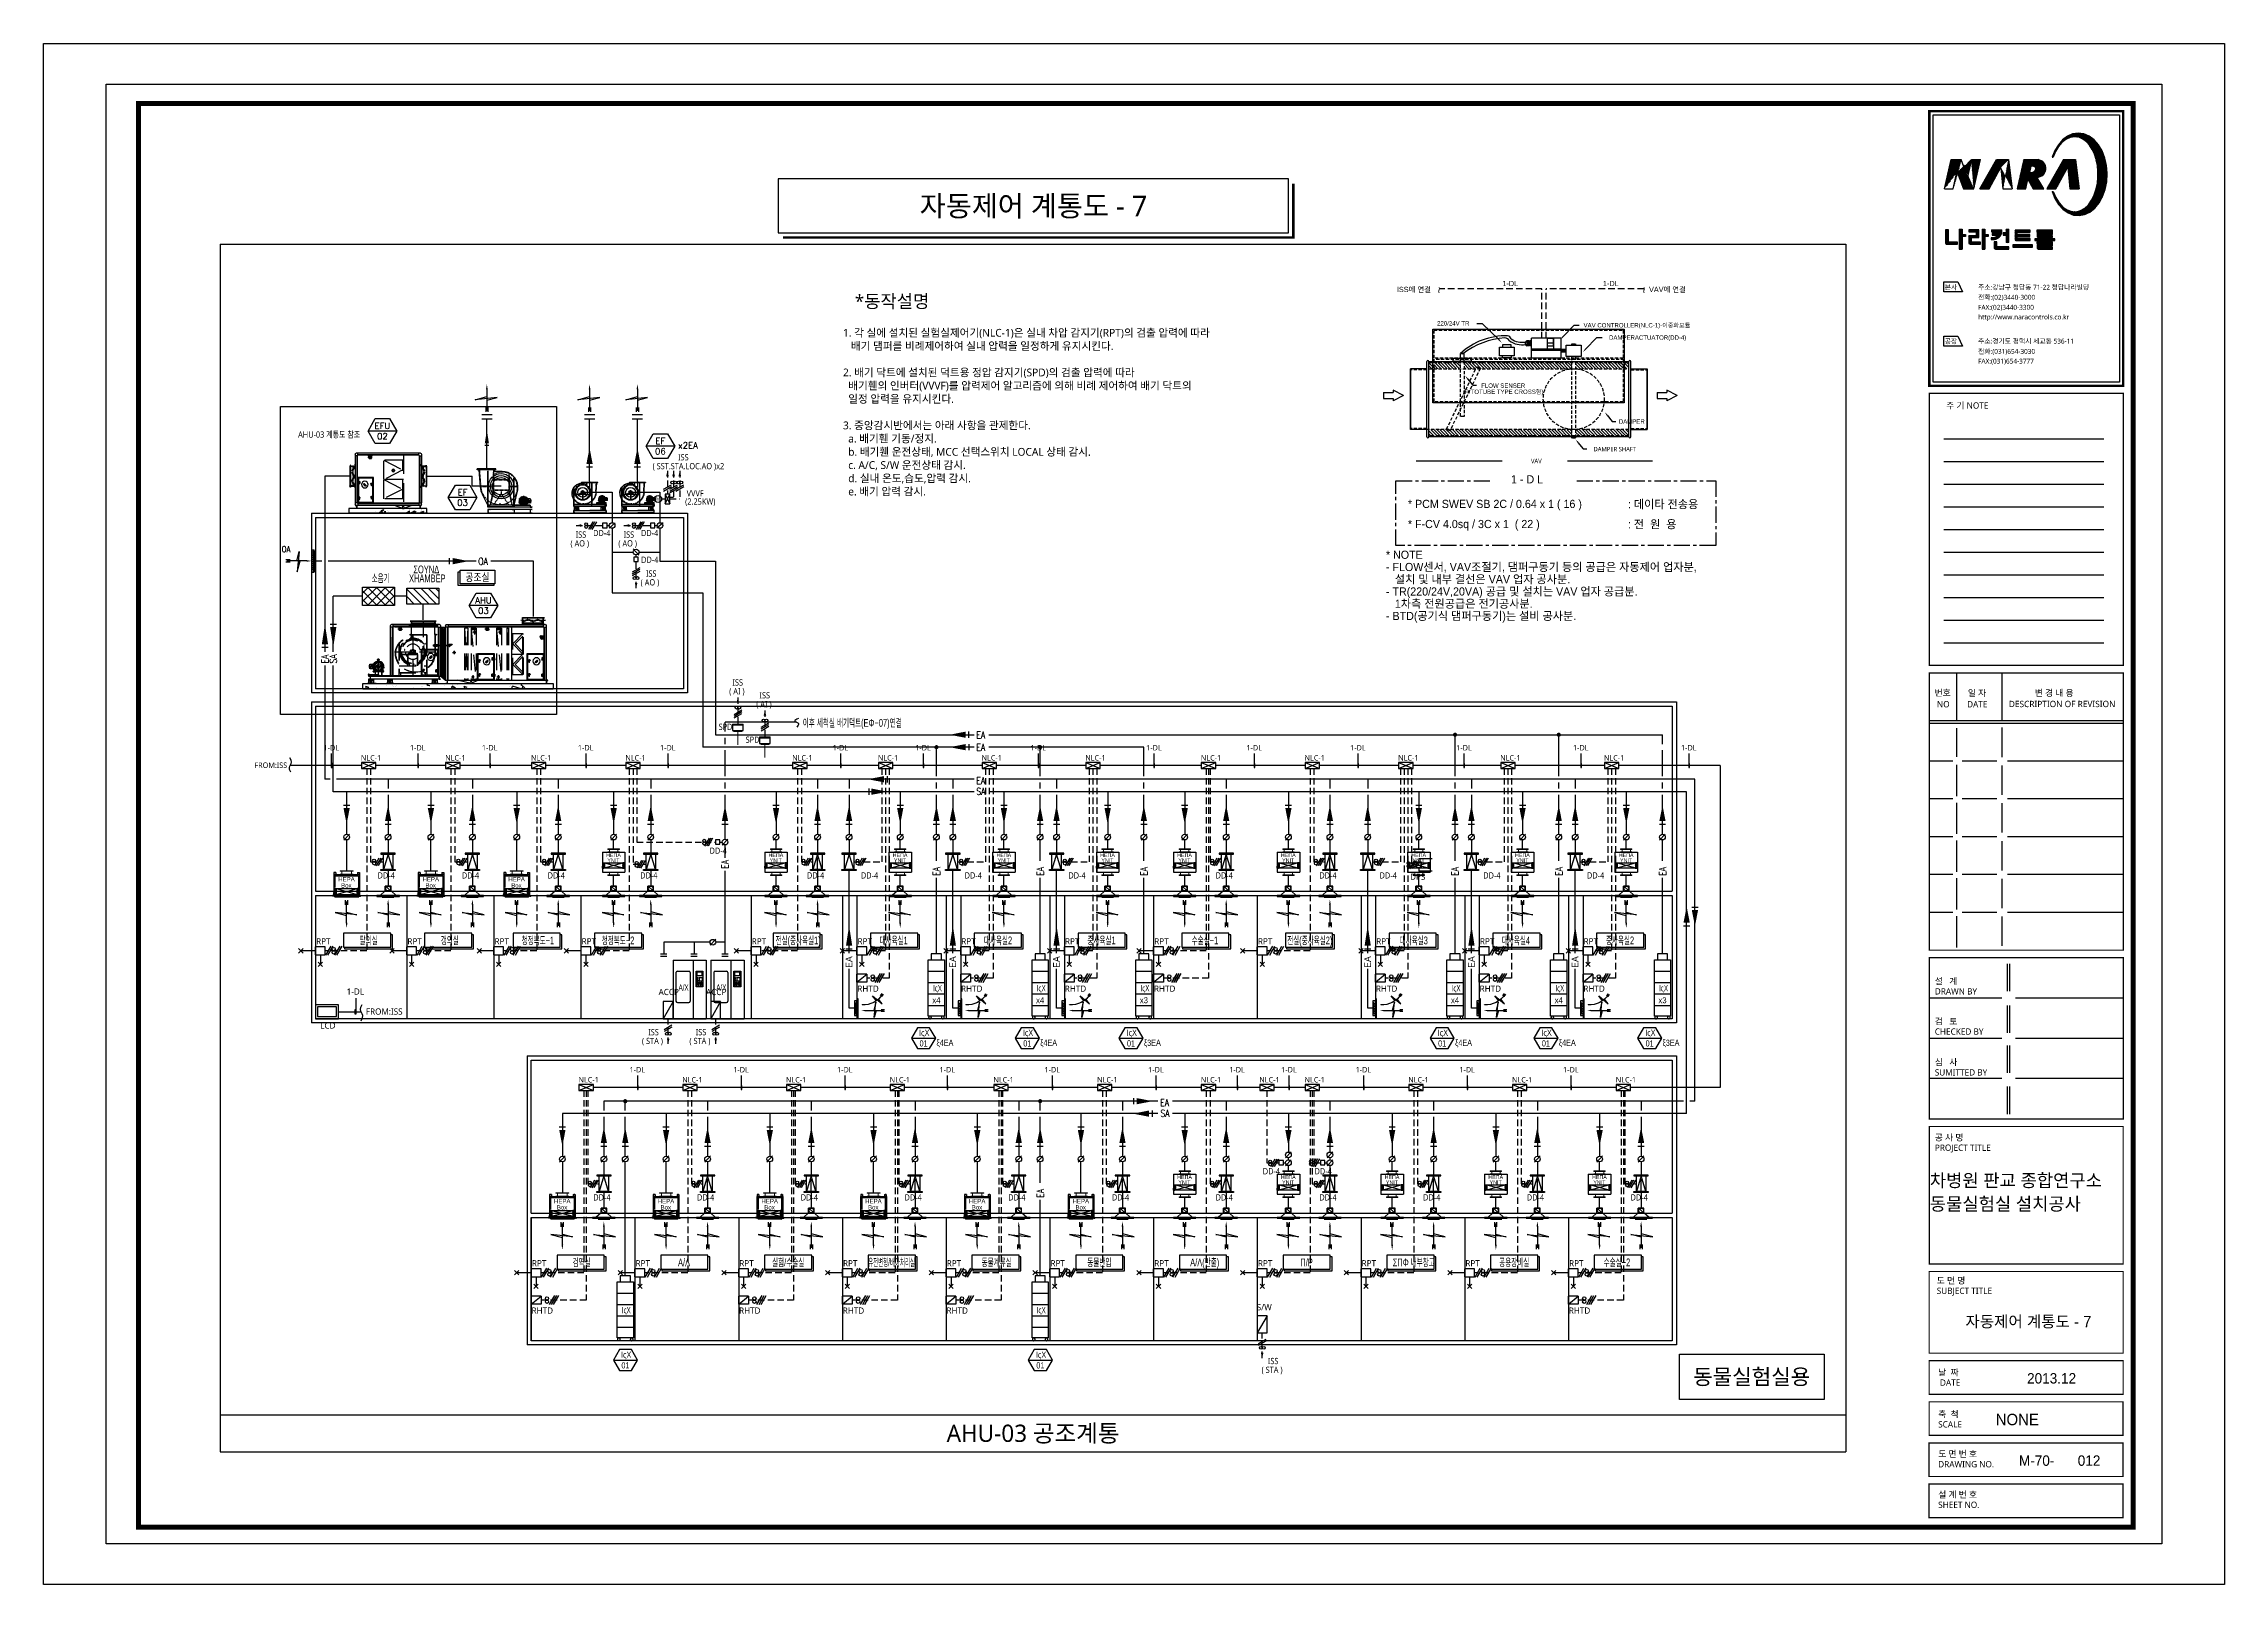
# Model space of a CAD drawing. Header units: millimetres. Extents: x -86 to 11742, y 5229 to 11464.
# Drawn here: x 9219 to 10060, y 5229 to 5823 of the extents above; entities that cross this region are included whole.
import ezdxf
from ezdxf.enums import TextEntityAlignment as Align
from ezdxf.lldxf.tags import DXFTag

# ---------------------------------------------------------------- set-up
doc = ezdxf.new("R2010")
doc.units = ezdxf.units.MM
doc.header["$LTSCALE"] = 5
doc.header["$PDMODE"] = 1
for name, pattern in [('$RECOVER_920808140118-19', [0]), ('CENTER', [2, 1.25, -0.25, 0.25, -0.25]), ('CENTER2', [28.575, 19.05, -3.175, 3.175, -3.175]), ('DASHED', [0.75, 0.5, -0.25]), ('HIDDEN', [0.375, 0.25, -0.125]), ('HIDDEN2', [4.7625, 3.175, -1.5875]), ('HIDDENX2', [0.75, 0.5, -0.25]), ('PHANTOM', [63.5, 31.75, -6.35, 6.35, -6.35, 6.35, -6.35])]:
    doc.linetypes.add(name, pattern=pattern)
doc.layers.get('0').update_dxf_attribs({"linetype": 'CONTINUOUS'})
doc.layers.get('Defpoints').update_dxf_attribs({"linetype": 'CONTINUOUS'})
for name, color, linetype in [('2', 2, 'CONTINUOUS'), ('3', 3, 'CONTINUOUS'), ('7', 7, 'CONTINUOUS'), ('__CONNECTID__', 7, 'CONTINUOUS'), ('AUTO', 7, 'CONTINUOUS'), ('C', 7, 'CENTER'), ('FORM', 7, 'CONTINUOUS'), ('FPP', 7, 'CONTINUOUS'), ('LGK-S', 121, 'CONTINUOUS'), ('NARA', 8, 'CONTINUOUS'), ('RA', 4, 'CONTINUOUS'), ('SBT', 3, 'CONTINUOUS'), ('SOLID253', 253, 'CONTINUOUS'), ('TEXT-S', 2, 'CONTINUOUS'), ('장비배치', 2, 'CONTINUOUS')]:
    doc.layers.add(name, color=color, linetype=linetype)
doc.styles.add('GHD', font='Dotum.ttf')
doc.styles.add('GHS', font='ROMANS.shx', dxfattribs={"bigfont": 'GHS.shx'})
doc.styles.add('HY울릉도L', font='h2wull.TTF')
doc.styles.add('QQ', font='MALGUN.TTF.TTF')
doc.styles.add('SAMOO', font='Gulim.ttf')
doc.styles.get("Standard").update_dxf_attribs({"font": 'SYMBOL'})
doc.styles.add('STYLE1', font='MALGUN.TTF.TTF', dxfattribs={"height": 2.5})
doc.styles.add('TSTYLE8', font='txt', dxfattribs={"width": 0.95, "height": 5})
doc.styles.add('TSTYLE9', font='txt', dxfattribs={"width": 0.95, "height": 4})
doc.styles.add('울릉도M', font='h2wulm.TTF')
tags = doc.linetypes.add('H2', pattern=[1, 0.6, -0.4]).pattern_tags.tags
tags[6:7] = [DXFTag(74, 4), DXFTag(75, 0), DXFTag(340, '0'), DXFTag(46, 1.0), DXFTag(50, 0.0), DXFTag(44, 0.0), DXFTag(45, 0.0)]
tags[4:5] = [DXFTag(74, 4), DXFTag(75, 0), DXFTag(340, '0'), DXFTag(46, 1.0), DXFTag(50, 0.0), DXFTag(44, 0.0), DXFTag(45, 0.0)]
pattern_1 = [(45, (-8739.095, -1183.641), (1e-15, 14.36841), [30.48, -10.16]), (135, (-8731.911, -1176.457), (1e-15, 14.36841), [30.48, -10.16])]
pattern_2 = [(45, (-7996.556, -1174.573), (1e-15, 13.147562), [27.89019, -9.29673]), (135, (-7989.982, -1168), (1e-15, 13.147562), [27.89019, -9.29673])]
pattern_3 = [(45, (-11.3759, -7.50065), (-0.171711214, 0.171711214), [])]

msp = doc.modelspace()

# ---------------------------------------------------------------- texts
at = {"layer": '7', "style": '울릉도M'}
for s, p in [('M-70-', (9980.68, 5275.04)), ('012', (10003.35, 5275.04))]:
    msp.add_text(s, height=4, dxfattribs=at).set_placement(p)
at = {"layer": '__CONNECTID__', "color": 4, "style": 'QQ'}
msp.add_text('DPS', height=2.4, dxfattribs=at).set_placement((9745.88, 5500.95))
at = {"layer": 'AUTO', "color": 2, "style": 'QQ'}
for s, height, p in [('자동제어 계통도 - 7', 8, (9600.63, 5760.76)), ('1-DL', 2.1, (9329.86, 5551.86)), ('1-DL', 2.1, (9363.18, 5551.86)), ('1-DL', 2.1, (9390.93, 5551.86)), ('1-DL', 2.1, (9427.95, 5551.86)), ('1-DL', 2.1, (9459.61, 5551.86)), ('1-DL', 2.1, (9526.19, 5551.86)), ('1-DL', 2.1, (9558.06, 5551.86)), ('1-DL', 2.1, (9602.47, 5551.86)), ('1-DL', 2.1, (9647.09, 5551.86)), ('1-DL', 2.1, (9685.75, 5551.86)), ('1-DL', 2.1, (9725.74, 5551.86)), ('1-DL', 2.1, (9766.66, 5551.86)), ('1-DL', 2.1, (9811.69, 5551.86)), ('1-DL', 2.1, (9853.34, 5551.86)), ('FROM:ISS', 2.1, (9306.52, 5545.13)), ('1-DL', 2.4, (9339.12, 5457.87)), ('FROM:ISS', 2.4, (9350.26, 5450.17)), ('LCD', 2.4, (9328.54, 5444.79)), ('1-DL', 2.1, (9447.87, 5427.74)), ('1-DL', 2.1, (9487.87, 5427.74)), ('1-DL', 2.1, (9527.87, 5427.74)), ('1-DL', 2.1, (9567.4, 5427.74)), ('1-DL', 2.1, (9607.87, 5427.74)), ('1-DL', 2.1, (9647.87, 5427.74)), ('1-DL', 2.1, (9679.15, 5427.74)), ('1-DL', 2.1, (9699.15, 5427.74)), ('1-DL', 2.1, (9727.87, 5427.74)), ('1-DL', 2.1, (9767.87, 5427.74)), ('1-DL', 2.1, (9807.87, 5427.74))]:
    msp.add_text(s, height=height, dxfattribs=at).set_placement(p, align=Align.MIDDLE_CENTER)
at = {"layer": 'AUTO'}
for s, height, style, p in [('ISS에 연결', 2.026, 'HY울릉도L', (9740.78, 5727.54)), ('VAV에 연결', 2.026, 'HY울릉도L', (9838.02, 5727.54)), ('1. 각 실에 설치된 실험실제어기(NLC-1)은 실내 차압 감지기(RPT)의 검출 압력에 따라', 3, 'QQ', (9527.18, 5710.35)), ('   배기 댐퍼를 비례제어하여 실내 압력을 일정하게 유지시킨다.', 3, 'QQ', (9527.18, 5705.25)), ('2. 배기 닥트에 설치된 덕트용 정압 감지기(SPD)의 검출 압력에 따라', 3, 'QQ', (9527.18, 5695.05)), ('  일정 압력을 유지시킨다.', 3, 'QQ', (9527.18, 5684.85)), ('  배기휀의 인버터(VVVF)를 압력제어 알고리즘에 의해 비례 제어하여 배기 닥트의 ', 3, 'QQ', (9527.18, 5689.95)), ('3. 중앙감시반에서는 아래 사항을 관제한다.', 3, 'QQ', (9527.18, 5674.65)), ('  a. 배기휀 기동/정지.', 3, 'QQ', (9527.18, 5669.55)), ('  c. A/C, S/W 운전상태 감시.', 3, 'QQ', (9527.18, 5659.35)), ('  b. 배기휀 운전상태, MCC 선택스위치 LOCAL 상태 감시.', 3, 'QQ', (9527.18, 5664.45)), ('  d. 실내 온도,습도,압력 감시.', 3, 'QQ', (9527.18, 5654.25)), ('  e. 배기 압력 감시.', 3, 'QQ', (9527.18, 5649.15)), ('* PCM SWEV SB 2C / 0.64 x 1 ( 16 )', 3.1499, 'HY울릉도L', (9745.04, 5644.3)), (': 데이타 전송용', 3.15, 'HY울릉도L', (9829.88, 5644.19)), ('* F-CV 4.0sq / 3C x 1  ( 22 )', 3.1499, 'HY울릉도L', (9745.04, 5636.55)), (': 전  원  용 ', 3.15, 'HY울릉도L', (9829.88, 5636.44)), ('* NOTE', 3.148, 'HY울릉도L', (9736.57, 5624.71)), ('- FLOW센서, VAV조절기, 댐퍼구동기 등의 공급은 자동제어 업자분,', 3.1481, 'HY울릉도L', (9736.57, 5619.98)), ('   설치 및 내부 결선은 VAV 업자 공사분.', 3.1481, 'HY울릉도L', (9736.57, 5615.26)), ('- TR(220/24V,20VA) 공급 및 설치는 VAV 업자 공급분.', 3.1481, 'HY울릉도L', (9736.57, 5610.54)), ('- BTD(공기식 댐퍼구동기)는 설비 공사분.', 3.1481, 'HY울릉도L', (9736.57, 5601.1)), ('   1차측 전원공급은 전기공사분.', 3.1481, 'HY울릉도L', (9736.57, 5605.82))]:
    msp.add_text(s, height=height, dxfattribs=dict(at, style=style)).set_placement(p)
at = {"layer": 'AUTO', "color": 7, "style": 'HY울릉도L'}
for p in [(9758.69, 5727.01), (9837.74, 5727.01)]:
    msp.add_text('~', height=3.4, rotation=90, dxfattribs=at).set_placement(p)
for s, height, p in [('1-DL', 2.026, (9781.48, 5729.83)), ('1-DL', 2.026, (9820.25, 5729.83)), ('1 - D L', 3.15, (9784.8, 5653.78))]:
    msp.add_text(s, height=height, dxfattribs=at).set_placement(p)
at = {"layer": 'AUTO', "color": 171, "style": 'QQ'}
msp.add_text('*동작설명', height=5, dxfattribs=at).set_placement((9546.12, 5724.04), align=Align.MIDDLE)
at = {"layer": 'AUTO', "color": 0}
for s, height, style, p in [('220/24V TR', 1.688, 'HY울릉도L', (9762.52, 5715.49)), ('VAV CONTROLLER(NLC-1)-이중화모듈', 1.6884, 'HY울릉도L', (9833.37, 5714.75)), ('DAMPERACTUATOR(DD-4)', 1.6884, 'HY울릉도L', (9837.5, 5710.01)), ('(PITOTUBE TYPE CROSS형)', 1.6884, 'HY울릉도L', (9781.78, 5689.1)), ('FLOW SENSER', 1.6884, 'HY울릉도L', (9781.78, 5691.47)), ('DAMPER', 1.688, 'HY울릉도L', (9831.37, 5677.63)), ('VAV', 1.688, 'QQ', (9794.55, 5662.41)), ('DAMPER SHAFT', 1.6884, 'QQ', (9824.83, 5667))]:
    msp.add_text(s, height=height, dxfattribs=dict(at, style=style)).set_placement(p, align=Align.MIDDLE_CENTER)
at = {"layer": 'AUTO', "color": 2, "style": 'QQ', "width": 0.8}
for s, p in [('AHU-03 계통도 참조', (9317.05, 5671.42)), ('ISS', (9463.58, 5662.65)), ('ISS', (9424.13, 5632.86)), ('ISS', (9442.59, 5632.86)), ('ISS', (9451.19, 5617.84)), ('ISS', (9484.56, 5575.84)), ('ISS', (9494.99, 5570.89)), ('DD-4', (9475.74, 5510.98)), ('DD-4', (9347.69, 5501.44)), ('DD-4', (9380.2, 5501.44)), ('DD-4', (9413.29, 5501.44)), ('DD-4', (9448.95, 5501.44)), ('DD-4', (9513.29, 5501.44)), ('DD-4', (9534.1, 5501.44)), ('DD-4', (9574.1, 5501.44)), ('DD-4', (9614.1, 5501.44)), ('DD-4', (9670.89, 5501.44)), ('DD-4', (9710.89, 5501.44)), ('DD-4', (9734.1, 5501.44)), ('DD-4', (9774.1, 5501.44)), ('DD-4', (9814.1, 5501.44)), ('ISS', (9452.11, 5441.03)), ('ISS', (9470.42, 5441.03)), ('DD-4', (9689.07, 5387.4)), ('DD-4', (9709.02, 5387.4)), ('DD-4', (9430.89, 5377.31)), ('DD-4', (9470.89, 5377.31)), ('DD-4', (9510.89, 5377.31)), ('DD-4', (9550.89, 5377.31)), ('DD-4', (9590.89, 5377.31)), ('DD-4', (9630.89, 5377.31)), ('DD-4', (9670.89, 5377.31)), ('DD-4', (9710.89, 5377.31)), ('DD-4', (9750.89, 5377.31)), ('DD-4', (9790.89, 5377.31)), ('DD-4', (9830.89, 5377.31)), ('ISS', (9691.05, 5314.24))]:
    msp.add_text(s, height=2.4, dxfattribs=at).set_placement(p)
at = {"layer": 'AUTO', "color": 4, "style": 'QQ', "width": 0.8}
for s, p in [('( SST.STA.LOC.AO )x2', (9453.76, 5659.25)), ('(2.25KW)', (9466.31, 5645.59)), ('VVVF', (9466.9, 5648.74)), ('DD-4', (9430.82, 5633.44)), ('DD-4', (9449.28, 5633.44)), ('( AO )', (9422.09, 5629.47)), ('( AO )', (9440.55, 5629.47)), ('DD-4', (9449.33, 5623.13)), ('( AO )', (9449.15, 5614.44)), ('( AI )', (9483.29, 5572.45)), ('( AI )', (9493.73, 5567.49)), ('SPD', (9479.22, 5558.74)), ('SPD', (9489.66, 5553.79)), ('( STA )', (9449.65, 5437.63)), ('( STA )', (9467.96, 5437.63)), ('( STA )', (9688.6, 5310.85))]:
    msp.add_text(s, height=2.4, dxfattribs=at).set_placement(p)
at = {"layer": 'AUTO', "color": 2, "style": 'QQ'}
for s, height, p in [('NLC-1', 2.1, (9341.25, 5546.94)), ('NLC-1', 2.1, (9373.76, 5546.94)), ('NLC-1', 2.1, (9406.85, 5546.94)), ('NLC-1', 2.1, (9443.24, 5546.94)), ('NLC-1', 2.1, (9507.57, 5546.94)), ('NLC-1', 2.1, (9540.62, 5546.94)), ('NLC-1', 2.1, (9580.62, 5546.94)), ('NLC-1', 2.1, (9620.62, 5546.94)), ('NLC-1', 2.1, (9665.17, 5546.94)), ('NLC-1', 2.1, (9705.17, 5546.94)), ('NLC-1', 2.1, (9741.26, 5546.94)), ('NLC-1', 2.1, (9780.62, 5546.94)), ('NLC-1', 2.1, (9820.62, 5546.94)), ('RPT', 2.4, (9323.98, 5476.04)), ('RPT', 2.4, (9359.18, 5476.04)), ('RPT', 2.4, (9392.78, 5476.04)), ('RPT', 2.4, (9426.38, 5476.04)), ('RPT', 2.4, (9491.98, 5476.04)), ('RPT', 2.4, (9532.78, 5476.04)), ('RPT', 2.4, (9572.78, 5476.04)), ('RPT', 2.4, (9612.78, 5476.04)), ('RPT', 2.4, (9647.18, 5476.04)), ('RPT', 2.4, (9687.18, 5476.04)), ('RPT', 2.4, (9732.78, 5476.04)), ('RPT', 2.4, (9772.78, 5476.04)), ('RPT', 2.4, (9812.78, 5476.04)), ('ACCP', 2.4, (9456.06, 5456.51)), ('ACCP', 2.4, (9474.37, 5456.51)), ('RHTD', 2.4, (9532.69, 5457.8)), ('RHTD', 2.4, (9572.69, 5457.8)), ('RHTD', 2.4, (9612.69, 5457.8)), ('RHTD', 2.4, (9647.09, 5457.8)), ('RHTD', 2.4, (9732.69, 5457.8)), ('RHTD', 2.4, (9772.69, 5457.8)), ('RHTD', 2.4, (9812.69, 5457.8)), ('NLC-1', 2.1, (9425.17, 5422.82)), ('NLC-1', 2.1, (9465.17, 5422.82)), ('NLC-1', 2.1, (9505.17, 5422.82)), ('NLC-1', 2.1, (9545.17, 5422.82)), ('NLC-1', 2.1, (9585.17, 5422.82)), ('NLC-1', 2.1, (9625.17, 5422.82)), ('NLC-1', 2.1, (9665.17, 5422.82)), ('NLC-1', 2.1, (9687.72, 5422.82)), ('NLC-1', 2.1, (9705.17, 5422.82)), ('NLC-1', 2.1, (9745.17, 5422.82)), ('NLC-1', 2.1, (9785.17, 5422.82)), ('NLC-1', 2.1, (9825.17, 5422.82)), ('RPT', 2.4, (9407.18, 5351.92)), ('RPT', 2.4, (9447.18, 5351.92)), ('RPT', 2.4, (9487.18, 5351.92)), ('RPT', 2.4, (9527.18, 5351.92)), ('RPT', 2.4, (9567.18, 5351.92)), ('RPT', 2.4, (9607.18, 5351.92)), ('RPT', 2.4, (9647.18, 5351.92)), ('RPT', 2.4, (9687.18, 5351.92)), ('RPT', 2.4, (9727.18, 5351.92)), ('RPT', 2.4, (9767.18, 5351.92)), ('RPT', 2.4, (9807.18, 5351.92)), ('RHTD', 2.4, (9407.09, 5333.68)), ('RHTD', 2.4, (9487.09, 5333.68)), ('RHTD', 2.4, (9527.09, 5333.68)), ('RHTD', 2.4, (9567.09, 5333.68)), ('S/W', 2.4, (9686.73, 5334.97)), ('RHTD', 2.4, (9807.09, 5333.68))]:
    msp.add_text(s, height=height, dxfattribs=at).set_placement(p)
at = {"layer": 'AUTO', "color": 4, "style": 'GHD'}
msp.add_text('자동제어 계통도 - 7', height=4.4, dxfattribs=at).set_placement((9984.34, 5330.65), align=Align.MIDDLE_CENTER)
at = {"layer": 'AUTO', "style": 'QQ'}
msp.add_text('동물실험실용', height=6, dxfattribs=at).set_placement((9877.62, 5309.37), align=Align.MIDDLE_CENTER)
at = {"layer": 'AUTO', "color": 7, "style": 'QQ'}
msp.add_text('AHU-03 공조계통', height=6.65, dxfattribs=at).set_placement((9600.48, 5287.59), align=Align.MIDDLE_CENTER)
at = {"layer": 'AUTO', "color": 4, "style": 'GHD'}
msp.add_text('NONE', height=4.4, dxfattribs=at).set_placement((9971.72, 5290.69))
at = {"layer": 'FORM', "color": 7, "style": 'GHD'}
for s, height, p in [('차병원 판교 종합연구소', 5, (9946.3, 5382.56)), ('동물실험실 설치공사', 5, (9946.3, 5373.52)), ('2013.12', 4, (9983.81, 5306.77))]:
    msp.add_text(s, height=height, dxfattribs=at).set_placement(p)
at = {"layer": 'NARA', "color": 8, "style": 'GHS'}
for s, p in [('EFU', (9349.58, 5675.97)), ('02', (9349.58, 5671.98)), ('EF', (9456.75, 5670.13)), ('x2EA', (9467.41, 5668.43)), ('06', (9456.75, 5666.14)), ('EF', (9380.47, 5650.32)), ('03', (9380.47, 5646.33)), ('AHU', (9388.51, 5608.7)), ('03', (9388.51, 5604.71))]:
    msp.add_text(s, height=2.4, dxfattribs=at).set_placement(p, align=Align.MIDDLE)
at = {"layer": 'NARA', "color": 8, "style": 'GHS', "width": 0.8}
for s, height, p in [('OA', 2.4, (9310.76, 5627.23)), ('OA', 2.7, (9386.53, 5622.4)), ('EA', 2.7, (9578.59, 5555.49)), ('EA', 2.7, (9578.59, 5550.69)), ('SA', 2.7, (9578.59, 5533.69)), ('EA', 2.7, (9578.59, 5537.82)), ('EA', 2.7, (9649.52, 5413.7)), ('SA', 2.7, (9649.6, 5409.56))]:
    msp.add_text(s, height=height, dxfattribs=at).set_placement(p)
at = {"layer": 'NARA', "color": 8}
for s, height, width, p in [('소음기', 3, 0.6, (9345.39, 5615.72)), ('CHAMBER', 3, 0.6, (9359.83, 5615.67)), ('SOUND', 3, 0.6, (9361.51, 5619.11)), ('공조실', 3, 0.8, (9381.59, 5616.09)), ('이후 세척실 배기덕트(EF-07)연결', 3, 0.6, (9511.68, 5559.96)), ('탈의실', 3, 0.6, (9340.78, 5476.08)), ('갱의실', 3, 0.6, (9372.06, 5476.08)), ('청정복도-1', 3, 0.6, (9403.21, 5476.08)), ('청정복도-2', 3, 0.6, (9434.15, 5476.08)), ('전실(중사육실1)', 3, 0.6, (9501.16, 5476.08)), ('대사육실1', 3, 0.6, (9541.28, 5476.08)), ('대사육실2', 3, 0.6, (9581.53, 5476.08)), ('중사육실1', 3, 0.6, (9621.44, 5476.08)), ('수술실-1', 3, 0.6, (9661.66, 5476.08)), ('전실(중사육실2)', 3, 0.6, (9698.48, 5476.08)), ('대사육실3', 3, 0.6, (9741.85, 5476.08)), ('대사육실4', 3, 0.6, (9781.26, 5476.08)), ('중사육실2', 3, 0.6, (9821.4, 5476.08)), ('IVC', 2.4, 0.6, (9561.91, 5457.98)), ('IVC', 2.4, 0.6, (9601.91, 5457.98)), ('IVC', 2.4, 0.6, (9641.91, 5457.98)), ('IVC', 2.4, 0.6, (9761.91, 5457.98)), ('IVC', 2.4, 0.6, (9801.91, 5457.98)), ('IVC', 2.4, 0.6, (9841.91, 5457.98)), ('검역실', 3, 0.6, (9422.87, 5351.95)), ('A/L', 3, 0.6, (9463.56, 5351.95)), ('실험/수술실', 3, 0.6, (9499.85, 5351.95)), ('유전변형/배아처리실', 3, 0.5, (9536.87, 5351.95)), ('동물계류실', 3, 0.6, (9580.63, 5351.95)), ('동물반입', 3, 0.6, (9621.41, 5351.95)), ('A/L(반출)', 3, 0.6, (9661.08, 5351.95)), ('P/R', 3, 0.6, (9703.56, 5351.95)), ('SPF 내부창고', 3, 0.6, (9739.19, 5351.95)), ('공용장비실', 3, 0.6, (9780.23, 5351.95)), ('수술실-2', 3, 0.6, (9820.53, 5351.95)), ('IVC', 2.4, 0.6, (9441.91, 5333.86)), ('IVC', 2.4, 0.6, (9601.91, 5333.86))]:
    msp.add_text(s, height=height, dxfattribs=dict(at, width=width)).set_placement(p)
at = {"layer": 'NARA', "color": 8, "style": 'GHS', "width": 0.8}
for s, p in [('EA', (9328.78, 5584.34)), ('SA', (9331.98, 5584.34)), ('EA', (9483.06, 5505.2)), ('EA', (9564.59, 5502.5)), ('EA', (9604.59, 5502.5)), ('EA', (9644.59, 5502.5)), ('EA', (9764.59, 5502.5)), ('EA', (9804.59, 5502.5)), ('EA', (9844.59, 5502.5)), ('EA', (9604.59, 5378.37))]:
    msp.add_text(s, height=2.7, rotation=90, dxfattribs=at).set_placement(p)
at = {"layer": 'NARA', "color": 8, "style": 'SAMOO'}
for p in [(9530.78, 5467.02), (9570.78, 5467.02), (9610.78, 5467.02), (9730.78, 5467.02), (9770.78, 5467.02), (9810.78, 5467.02)]:
    msp.add_text('EA', height=2.56, rotation=90, dxfattribs=at).set_placement(p)
at = {"layer": 'NARA', "color": 8, "width": 0.6}
for p in [(9465.71, 5459.45), (9480.26, 5459.45)]:
    msp.add_text('A/C', height=2.4, dxfattribs=at).set_placement(p, align=Align.MIDDLE_CENTER)
at = {"layer": 'NARA', "color": 8, "style": 'SAMOO'}
for s, p in [('x4', (9563.21, 5454.53)), ('x4', (9603.21, 5454.53)), ('x3', (9643.21, 5454.53)), ('x4', (9763.21, 5454.53)), ('x4', (9803.21, 5454.53)), ('x3', (9843.21, 5454.53))]:
    msp.add_text(s, height=2.281, dxfattribs=at).set_placement(p, align=Align.MIDDLE_CENTER)
at = {"layer": 'NARA', "color": 8, "width": 0.8}
for s, p in [('IVC', (9558.53, 5441.7)), ('IVC', (9598.53, 5441.7)), ('IVC', (9638.53, 5441.7)), ('IVC', (9758.53, 5441.7)), ('IVC', (9798.53, 5441.7)), ('IVC', (9838.53, 5441.7)), ('01', (9558.25, 5437.89)), ('x4EA', (9566.5, 5437.89)), ('01', (9598.25, 5437.89)), ('x4EA', (9606.5, 5437.89)), ('01', (9638.25, 5437.89)), ('x3EA', (9646.5, 5437.89)), ('01', (9758.25, 5437.89)), ('x4EA', (9766.5, 5437.89)), ('01', (9798.25, 5437.89)), ('x4EA', (9806.5, 5437.89)), ('01', (9838.25, 5437.89)), ('x3EA', (9846.5, 5437.89)), ('IVC', (9443.56, 5317.57)), ('IVC', (9603.56, 5317.57)), ('01', (9443.29, 5313.76)), ('01', (9603.29, 5313.76))]:
    msp.add_text(s, height=2.4, dxfattribs=at).set_placement(p, align=Align.MIDDLE)
at = {"layer": 'TEXT-S', "color": 7, "style": 'QQ'}
msp.add_text('M', height=1.4, dxfattribs=at).set_placement((9455.86, 5647.77), align=Align.MIDDLE)

# ---------------------------------------------------------------- blocks, each defined once
blk = doc.blocks.new('AHU2')
at = {"layer": '2', "lineweight": 0}
h = blk.add_hatch(dxfattribs=at)
h.set_pattern_fill('ANSI37', color=5, scale=300, style=0)
h.set_pattern_definition([(45, (-9166.483, -2604.373), (-26.5165, 26.5165), []), (135, (-9166.483, -2604.373), (-26.5165, -26.5165), [])])
h.paths.add_polyline_path([(607, 1890), (457, 1890), (457, 303), (607, 435)])
at = {"layer": '2', "color": 1, "linetype": 'CENTER'}
for p, q in [((-2530, 2090), (-1788, 2090)), ((-2369, 2078), (-2369, 2101)), ((-2229, 2078), (-2229, 2101)), ((-2089, 2078), (-2089, 2101))]:
    blk.add_line(p, q, dxfattribs=at)
at = {"layer": '2'}
for p, q in [((427, 1975), (-2516, 1975)), ((-2469, 1905), (-2469, 1975)), ((-2457, 2117), (-2459, 2117)), ((-2434, 2092), (-2459, 2092)), ((-2457, 2094), (-2457, 2117)), ((-2434, 2094), (-2457, 2094)), ((-2434, 2092), (-2434, 2094)), ((-1864, 2088), (-1839, 2088)), ((-1864, 2088), (-1864, 2086)), ((-1864, 2086), (-1841, 2086)), ((-1841, 2086), (-1841, 2063)), ((-1841, 2063), (-1839, 2063)), ((372, 1905), (372, 1975)), ((637, 1975), (2077, 1975)), ((694, 1977), (692, 1977)), ((692, 1977), (692, 1975)), ((692, 1905), (692, 1975)), ((692, 1905), (692, 1975)), ((755, 1977), (694, 1977)), ((694, 1977), (694, 1977)), ((717, 1977), (715, 1977)), ((715, 1977), (715, 1975)), ((715, 1975), (780, 1975)), ((778, 1977), (717, 1977)), ((717, 1977), (717, 1977)), ((740, 2077), (777, 2077)), ((740, 2075), (740, 2077)), ((780, 2075), (740, 2075)), ((780, 2075), (740, 2075)), ((740, 2075), (740, 2072)), ((740, 2072), (742, 2072)), ((742, 2073), (778, 2073)), ((742, 2072), (742, 2073)), ((1489, 2025), (752, 2025)), ((777, 2087), (780, 2087)), ((777, 2077), (777, 2087)), ((778, 2073), (778, 1977)), ((1472, 2087), (780, 2087)), ((780, 2087), (780, 2075)), ((1472, 2075), (780, 2075)), ((780, 1975), (780, 2075)), ((1472, 2087), (1472, 2075)), ((1474, 2087), (1472, 2087)), ((1472, 1975), (1472, 2075)), ((1472, 2075), (1512, 2075)), ((1472, 2075), (1512, 2075)), ((1537, 1975), (1472, 1975)), ((1474, 2077), (1474, 2087)), ((1512, 2077), (1474, 2077)), ((1474, 2073), (1474, 1977)), ((1510, 2073), (1474, 2073)), ((1474, 1977), (1535, 1977)), ((1510, 2072), (1510, 2073)), ((1512, 2072), (1510, 2072)), ((1512, 2075), (1512, 2077)), ((1512, 2075), (1512, 2072)), ((1535, 1977), (1537, 1977)), ((1535, 1977), (1535, 1977)), ((1537, 1977), (1537, 1975)), ((2022, 1905), (2022, 1975)), ((-2554, 1945), (-2554, 305)), ((-2554, 1945), (-2554, 305)), ((-2554, 1945), (-2554, 305)), ((-2484, 1890), (-2554, 1890)), ((-2484, 1890), (-2484, 305)), ((372, 1905), (-2469, 1905)), ((-2415, 1538), (-2410, 1521)), ((-2400, 1633), (-2390, 1647)), ((-2400, 1545), (-2390, 1531)), ((-2388, 1621), (-2374, 1631)), ((-2388, 1557), (-2374, 1547)), ((-2380, 1606), (-2364, 1611)), ((-2380, 1572), (-2364, 1567)), ((-2378, 1589), (-2360, 1589)), ((-837, 1836), (-854, 1830)), ((-829, 1820), (-844, 1810)), ((-817, 1808), (-828, 1794)), ((-802, 1801), (-808, 1784)), ((-785, 1798), (-785, 1781)), ((-769, 1801), (-763, 1784)), ((-754, 1808), (-743, 1794)), ((-742, 1820), (-727, 1810)), ((-734, 1836), (-717, 1830)), ((347, 1382), (257, 1382)), ((257, 1382), (257, 1376)), ((341, 1376), (257, 1376)), ((272, 1388), (272, 1372)), ((302, 1341), (838, 1341)), ((305, 1346), (306, 1347)), ((305, 1346), (330, 1346)), ((305, 1346), (305, 1336)), ((305, 1336), (330, 1336)), ((305, 1336), (306, 1335)), ((306, 1347), (306, 1335)), ((306, 1347), (330, 1347)), ((306, 1335), (330, 1335)), ((322, 1388), (322, 1372)), ((330, 1350), (330, 1332)), ((339, 1353), (331, 1353)), ((339, 1347), (331, 1347)), ((339, 1335), (331, 1335)), ((339, 1329), (331, 1329)), ((339, 1353), (339, 1328)), ((339, 1353), (341, 1353)), ((339, 1328), (341, 1328)), ((341, 1376), (341, 1311)), ((347, 1311), (341, 1311)), ((347, 1382), (347, 1311)), ((347, 1353), (349, 1353)), ((347, 1328), (349, 1328)), ((349, 1353), (349, 1328)), ((349, 1353), (358, 1353)), ((349, 1347), (358, 1347)), ((349, 1335), (358, 1335)), ((349, 1329), (358, 1329)), ((359, 1350), (359, 1332)), ((359, 1347), (705, 1347)), ((359, 1346), (705, 1346)), ((359, 1336), (705, 1336)), ((359, 1335), (705, 1335)), ((387, 1890), (387, 305)), ((387, 1890), (457, 1890)), ((457, 1945), (457, 1890)), ((457, 1890), (457, 305)), ((607, 1890), (457, 1890)), ((677, 1890), (607, 1890)), ((677, 1890), (677, 435)), ((692, 1905), (2022, 1905)), ((1972, 1905), (692, 1905)), ((705, 1350), (705, 1332)), ((715, 1353), (706, 1353)), ((715, 1347), (706, 1347)), ((715, 1335), (706, 1335)), ((715, 1329), (706, 1329)), ((715, 1359), (716, 1361)), ((715, 1322), (715, 1359)), ((715, 1322), (716, 1321)), ((716, 1361), (719, 1361)), ((716, 1321), (716, 1361)), ((716, 1321), (719, 1321)), ((719, 1382), (719, 1311)), ((719, 1311), (725, 1311)), ((725, 1376), (725, 1311)), ((727, 1366), (735, 1366)), ((727, 1316), (735, 1316)), ((735, 1366), (735, 1316)), ((737, 1359), (735, 1349)), ((735, 1347), (740, 1347)), ((735, 1346), (740, 1346)), ((735, 1336), (742, 1336)), ((735, 1335), (742, 1335)), ((738, 1335), (735, 1319)), ((745, 1324), (737, 1357)), ((752, 1324), (744, 1359)), ((747, 1347), (755, 1347)), ((747, 1346), (755, 1346)), ((749, 1336), (757, 1336)), ((752, 1359), (750, 1347)), ((750, 1335), (757, 1335)), ((760, 1324), (752, 1357)), ((754, 1335), (752, 1324)), ((767, 1324), (759, 1359)), ((762, 1347), (770, 1347)), ((762, 1346), (770, 1346)), ((764, 1336), (772, 1336)), ((767, 1359), (765, 1347)), ((765, 1335), (772, 1335)), ((775, 1324), (767, 1357)), ((769, 1335), (767, 1324)), ((782, 1324), (774, 1359)), ((777, 1347), (785, 1347)), ((777, 1346), (785, 1346)), ((779, 1336), (787, 1336)), ((782, 1359), (780, 1347)), ((780, 1335), (787, 1335)), ((782, 1357), (790, 1324)), ((784, 1335), (782, 1324)), ((789, 1359), (797, 1324)), ((792, 1347), (801, 1347)), ((792, 1346), (801, 1346)), ((797, 1358), (794, 1347)), ((794, 1336), (801, 1336)), ((795, 1335), (801, 1335)), ((799, 1335), (797, 1324)), ((801, 1366), (806, 1366)), ((801, 1366), (801, 1341)), ((801, 1316), (801, 1341)), ((801, 1316), (806, 1316)), ((809, 1363), (809, 1319)), ((809, 1353), (817, 1353)), ((809, 1329), (809, 1353)), ((809, 1347), (817, 1347)), ((809, 1335), (817, 1335)), ((809, 1329), (817, 1329)), ((818, 1350), (818, 1332)), ((818, 1347), (832, 1347)), ((818, 1346), (833, 1346)), ((818, 1336), (833, 1336)), ((818, 1335), (832, 1335)), ((832, 1347), (833, 1346)), ((832, 1347), (832, 1335)), ((832, 1335), (833, 1336)), ((833, 1346), (833, 1336)), ((1761, 1836), (1745, 1830)), ((1769, 1820), (1755, 1810)), ((1781, 1808), (1771, 1794)), ((1796, 1801), (1791, 1784)), ((1813, 1798), (1813, 1781)), ((1830, 1801), (1835, 1784)), ((1845, 1808), (1855, 1794)), ((1857, 1820), (1871, 1810)), ((1864, 1836), (1881, 1830)), ((2037, 1890), (2037, 435)), ((2037, 1890), (2107, 1890)), ((2107, 1595), (2107, 1945)), ((2107, 1595), (2107, 435)), ((249, 1140), (149, 1140)), ((199, 1190), (199, 1090)), ((-2604, 305), (-2539, 305)), ((-2604, 205), (-2604, 207)), ((-2567, 296), (-2601, 299)), ((-2567, 296), (-2601, 299)), ((-2567, 214), (-2601, 211)), ((-2559, 288), (-2559, 222)), ((-2554, 305), (-2554, 205)), ((407, 305), (407, 205)), ((412, 288), (412, 222)), ((419, 296), (453, 299)), ((419, 214), (453, 211)), ((457, 205), (457, 207)), ((607, 435), (607, 433)), ((607, 335), (607, 337)), ((645, 426), (611, 429)), ((645, 344), (611, 341)), ((652, 418), (652, 352)), ((657, 435), (657, 335)), ((681, 217), (681, 205)), ((681, 207), (882, 207)), ((681, 205), (882, 205)), ((685, 221), (705, 221)), ((692, 227), (692, 198)), ((709, 330), (709, 324)), ((709, 324), (854, 324)), ((709, 317), (737, 317)), ((709, 317), (709, 225)), ((711, 221), (852, 221)), ((713, 324), (713, 317)), ((759, 249), (744, 311)), ((750, 324), (750, 285)), ((757, 315), (757, 307)), ((757, 307), (806, 307)), ((759, 317), (804, 317)), ((760, 247), (797, 255)), ((764, 305), (774, 307)), ((781, 295), (764, 298)), ((764, 291), (797, 298)), ((781, 280), (764, 284)), ((764, 276), (797, 283)), ((781, 266), (764, 269)), ((764, 262), (797, 269)), ((764, 255), (781, 251)), ((765, 244), (781, 244)), ((798, 298), (766, 305)), ((798, 283), (766, 291)), ((798, 269), (766, 276)), ((766, 262), (798, 255)), ((777, 324), (777, 317)), ((779, 302), (802, 307)), ((781, 342), (781, 199)), ((781, 287), (798, 291)), ((781, 273), (798, 277)), ((781, 258), (798, 262)), ((781, 244), (798, 248)), ((797, 244), (781, 244)), ((786, 324), (786, 317)), ((803, 249), (819, 311)), ((806, 315), (806, 307)), ((812, 324), (812, 286)), ((826, 317), (854, 317)), ((849, 324), (849, 317)), ((854, 330), (854, 324)), ((854, 317), (854, 225)), ((857, 221), (878, 221)), ((870, 227), (870, 197)), ((882, 217), (882, 205)), ((1937, 435), (997, 435)), ((2021, 217), (2021, 205)), ((2021, 207), (2222, 207)), ((2021, 205), (2222, 205)), ((2025, 221), (2045, 221)), ((2032, 227), (2032, 198)), ((2049, 330), (2049, 324)), ((2049, 324), (2194, 324)), ((2049, 317), (2077, 317)), ((2049, 317), (2049, 225)), ((2051, 221), (2192, 221)), ((2053, 324), (2053, 317)), ((2099, 249), (2084, 311)), ((2090, 324), (2090, 285)), ((2097, 315), (2097, 307)), ((2097, 307), (2146, 307)), ((2099, 317), (2144, 317)), ((2100, 247), (2137, 255)), ((2104, 305), (2114, 307)), ((2121, 295), (2104, 298)), ((2104, 291), (2137, 298)), ((2121, 280), (2104, 284)), ((2104, 276), (2137, 283)), ((2121, 266), (2104, 269)), ((2104, 262), (2137, 269)), ((2104, 255), (2121, 251)), ((2105, 244), (2121, 244)), ((2138, 298), (2106, 305)), ((2138, 283), (2106, 291)), ((2138, 269), (2106, 276)), ((2106, 262), (2138, 255)), ((2117, 324), (2117, 317)), ((2119, 302), (2142, 307)), ((2121, 342), (2121, 199)), ((2121, 287), (2138, 291)), ((2121, 273), (2138, 277)), ((2121, 258), (2138, 262)), ((2121, 244), (2138, 248)), ((2137, 244), (2121, 244)), ((2126, 324), (2126, 317)), ((2143, 249), (2159, 311)), ((2146, 315), (2146, 307)), ((2152, 324), (2152, 286)), ((2166, 317), (2194, 317)), ((2189, 324), (2189, 317)), ((2194, 330), (2194, 324)), ((2194, 317), (2194, 225)), ((2197, 221), (2218, 221)), ((2210, 227), (2210, 197)), ((2222, 217), (2222, 205)), ((2338, 422), (2338, 457)), ((2535, 205), (2735, 205)), ((2567, 335), (2702, 335)), ((2585, 217), (2585, 205)), ((2585, 207), (2785, 207)), ((2588, 221), (2609, 221)), ((2592, 422), (2592, 457)), ((2596, 227), (2596, 198)), ((2613, 330), (2613, 324)), ((2613, 324), (2757, 324)), ((2613, 317), (2640, 317)), ((2613, 317), (2613, 225)), ((2615, 221), (2755, 221)), ((2617, 324), (2617, 317)), ((2663, 249), (2647, 311)), ((2654, 324), (2654, 285)), ((2660, 315), (2660, 307)), ((2660, 307), (2709, 307)), ((2662, 317), (2708, 317)), ((2664, 247), (2700, 255)), ((2667, 305), (2678, 307)), ((2685, 295), (2667, 298)), ((2667, 291), (2700, 298)), ((2685, 280), (2667, 284)), ((2667, 276), (2700, 283)), ((2685, 266), (2667, 269)), ((2667, 262), (2700, 269)), ((2667, 255), (2684, 251)), ((2702, 298), (2669, 305)), ((2702, 283), (2669, 291)), ((2702, 269), (2669, 276)), ((2669, 262), (2702, 255)), ((2669, 244), (2684, 244)), ((2680, 324), (2680, 317)), ((2682, 302), (2706, 307)), ((2684, 287), (2702, 291)), ((2684, 273), (2702, 277)), ((2684, 258), (2702, 262)), ((2684, 244), (2702, 248)), ((2700, 244), (2684, 244)), ((2685, 342), (2685, 199)), ((2690, 324), (2690, 317)), ((2706, 249), (2722, 311)), ((2709, 315), (2709, 307)), ((2712, 418), (2712, 352)), ((2716, 324), (2716, 286)), ((2719, 426), (2753, 429)), ((2719, 426), (2753, 429)), ((2719, 344), (2753, 341)), ((2729, 317), (2757, 317)), ((2753, 324), (2753, 317)), ((2757, 335), (2757, 337)), ((2757, 330), (2757, 324)), ((2757, 317), (2757, 225)), ((2761, 221), (2781, 221)), ((2774, 227), (2774, 197)), ((2785, 217), (2785, 205))]:
    blk.add_line(p, q, dxfattribs=at)
at = {"layer": '2', "color": 7}
for p, q in [((-1839, 2175), (-2499, 2175)), ((-1839, 2187), (-2462, 2187)), ((-2421, 2062), (-2418, 2064)), ((-2421, 2064), (-2421, 2062)), ((-2417, 2062), (-2420, 2061)), ((-2420, 2061), (-2419, 2059)), ((-2321, 2117), (-2318, 2119)), ((-2317, 2117), (-2320, 2116)), ((-2318, 2119), (-2319, 2120)), ((-2317, 2116), (-2317, 2117)), ((-2281, 2117), (-2278, 2116)), ((-2281, 2116), (-2281, 2117)), ((-2280, 2119), (-2279, 2120)), ((-2277, 2117), (-2280, 2119)), ((-2181, 2062), (-2178, 2061)), ((-2177, 2062), (-2180, 2064)), ((-2178, 2061), (-2179, 2059)), ((-2177, 2064), (-2177, 2062)), ((-2141, 2064), (-2141, 2062)), ((-2141, 2062), (-2138, 2064)), ((-2137, 2062), (-2140, 2061)), ((-2140, 2061), (-2139, 2059)), ((-2041, 2117), (-2038, 2119)), ((-2037, 2117), (-2040, 2116)), ((-2038, 2119), (-2039, 2120)), ((-2037, 2116), (-2037, 2117)), ((-1984, 2116), (-1983, 2117)), ((-1983, 2117), (-1980, 2116)), ((-1982, 2119), (-1981, 2120)), ((-1979, 2117), (-1982, 2119)), ((-1884, 2062), (-1881, 2061)), ((-1880, 2062), (-1883, 2064)), ((-1881, 2061), (-1882, 2059)), ((-1879, 2064), (-1880, 2062))]:
    blk.add_line(p, q, dxfattribs=at)
at = {"layer": '2', "linetype": 'Continuous'}
for p, q in [((-2449, 2022), (-2149, 1997)), ((-2149, 1997), (-1849, 2022)), ((607, 1945), (607, 435)), ((607, 1756), (607, 435)), ((2107, 435), (2107, 1595)), ((457, 305), (-2604, 305)), ((-1899, 124), (-1899, 124)), ((457, 205), (-1806, 205)), ((-522, 194), (-522, 194)), ((-360, 196), (-360, 196)), ((-338, 204), (-331, 199)), ((-331, 199), (-330, 204)), ((113, 167), (113, 167)), ((260, 183), (260, 183)), ((607, 435), (457, 305)), ((491, 138), (491, 138)), ((657, 435), (2757, 435)), ((1792, 336), (2757, 335)), ((1921, 151), (1921, 151)), ((2018, 115), (2018, 115)), ((2046, 158), (2046, 158)), ((2226, 157), (2226, 157))]:
    blk.add_line(p, q, dxfattribs=at)
at = {"layer": '2', "color": 6, "linetype": 'PHANTOM'}
for p, q in [((-2435, 2053), (-2421, 2064)), ((-2435, 2053), (-2419, 2059)), ((-2303, 2126), (-2319, 2120)), ((-2303, 2126), (-2317, 2116)), ((-2295, 2126), (-2281, 2116)), ((-2295, 2126), (-2279, 2120)), ((-2163, 2053), (-2179, 2059)), ((-2163, 2053), (-2177, 2064)), ((-2155, 2053), (-2141, 2064)), ((-2155, 2053), (-2139, 2059)), ((-2023, 2126), (-2039, 2120)), ((-2023, 2126), (-2037, 2116)), ((-1997, 2126), (-1984, 2116)), ((-1997, 2126), (-1981, 2120)), ((-1866, 2053), (-1882, 2059)), ((-1866, 2053), (-1879, 2064))]:
    blk.add_line(p, q, dxfattribs=at)
at = {"layer": '2', "color": 0, "linetype": 'Continuous'}
for p, q in [((1560, 1975), (692, 1975)), ((-515, 305), (-308, 205)), ((-308, 205), (114, 305)), ((2757, 433), (607, 433)), ((607, 335), (2567, 335))]:
    blk.add_line(p, q, dxfattribs=at)
at = {"layer": '2', "color": 5, "linetype": 'HIDDENX2', "ltscale": 200}
for p, q in [((1126, 2097), (1126, 1573)), ((-1851, 1692), (-1876, 1692)), ((-1876, 1098), (-1876, 1692)), ((-1851, 1090), (-1851, 1700)), ((-1526, 1700), (-1851, 1700)), ((-1851, 1700), (-1551, 1391)), ((-1526, 1700), (-1851, 1700)), ((-1851, 1628), (-1622, 1391)), ((-1551, 1391), (-1851, 1090)), ((-1622, 1391), (-1851, 1161)), ((-1551, 480), (-1551, 1700)), ((-1527, 480), (-1526, 1700)), ((-1428, 1859), (-1428, 329)), ((-1428, 1859), (-1378, 329)), ((-1378, 1859), (-1428, 329)), ((-1378, 1859), (-1428, 1859)), ((-1378, 1859), (-1378, 329)), ((-1221, 1740), (-1121, 1740)), ((-1214, 1859), (-1214, 329)), ((-1064, 1859), (-1214, 1859)), ((-1064, 1809), (-1214, 329)), ((-1214, 1809), (-1064, 1809)), ((-1171, 1790), (-1171, 1672)), ((-1064, 1859), (-1064, 329)), ((-462, 1740), (-362, 1740)), ((-456, 1859), (-456, 329)), ((-306, 1859), (-456, 1859)), ((-306, 1809), (-456, 329)), ((-456, 1809), (-306, 1809)), ((-412, 1790), (-412, 1672)), ((-306, 1859), (-306, 329)), ((-106, 1859), (-206, 329)), ((-206, 1859), (-106, 329)), ((-206, 1859), (-206, 329)), ((-206, 1859), (-106, 1859)), ((-106, 1859), (-106, 329)), ((730, 1681), (730, 1669)), ((1522, 1675), (730, 1675)), ((1522, 1669), (730, 1669)), ((755, 1696), (755, 1654)), ((770, 1669), (770, 1130)), ((780, 1675), (780, 1905)), ((780, 1675), (780, 1130)), ((782, 1675), (782, 1130)), ((1005, 1405), (1047, 1405)), ((1020, 1665), (1020, 435)), ((1026, 1665), (1026, 535)), ((1026, 1380), (1032, 1380)), ((1435, 1675), (1435, 440)), ((1470, 1675), (1470, 1584)), ((1472, 1584), (1470, 1584)), ((1470, 1584), (1470, 1582)), ((1472, 1675), (1472, 1905)), ((1472, 1675), (1472, 1584)), ((1482, 1669), (1482, 1594)), ((1497, 1696), (1497, 1654)), ((1522, 1681), (1522, 1669)), ((1844, 1380), (1838, 1380)), ((1844, 1395), (1844, 535)), ((1850, 1395), (1844, 1395)), ((1850, 1395), (1850, 535)), ((-1851, 1098), (-1876, 1098)), ((-1851, 1082), (-1876, 1082)), ((-1876, 488), (-1876, 1082)), ((-1851, 480), (-1851, 1090)), ((-1526, 1090), (-1851, 1090)), ((-1851, 1090), (-1851, 1090)), ((-1851, 1090), (-1551, 781)), ((-1526, 1090), (-1851, 1090)), ((-1851, 1018), (-1622, 781)), ((-1551, 781), (-1851, 480)), ((-1622, 781), (-1851, 551)), ((1985, 1160), (727, 1160)), ((1005, 1110), (1047, 1110)), ((1026, 1135), (1032, 1135)), ((1844, 740), (1026, 740)), ((1844, 734), (1026, 734)), ((1032, 1035), (1032, 1135)), ((1838, 1090), (1032, 1090)), ((1838, 1081), (1032, 1081)), ((1286, 740), (1286, 1081)), ((1295, 740), (1295, 1081)), ((1308, 1110), (1308, 1090)), ((1562, 1090), (1308, 1090)), ((1361, 1115), (1312, 1115)), ((1313, 1108), (1312, 1108)), ((1313, 1108), (1355, 1108)), ((1322, 1116), (1322, 1119)), ((1322, 1115), (1322, 1116)), ((1338, 1116), (1322, 1116)), ((1336, 1121), (1324, 1121)), ((1326, 1116), (1326, 1119)), ((1330, 1116), (1329, 1115)), ((1331, 1116), (1329, 1115)), ((1330, 1129), (1330, 1075)), ((1334, 1116), (1334, 1119)), ((1338, 1116), (1338, 1119)), ((1338, 1115), (1338, 1116)), ((1345, 719), (1345, 764)), ((1360, 1120), (1360, 1192)), ((1364, 1197), (1364, 1199)), ((1379, 1197), (1364, 1197)), ((1364, 1195), (1364, 1197)), ((1379, 1195), (1364, 1195)), ((1377, 1201), (1366, 1201)), ((1368, 1197), (1368, 1199)), ((1371, 1197), (1370, 1195)), ((1371, 1170), (1371, 1205)), ((1372, 1197), (1371, 1195)), ((1372, 1160), (1372, 1125)), ((1374, 1160), (1374, 1134)), ((1374, 1134), (1374, 1127)), ((1375, 1197), (1375, 1199)), ((1379, 1197), (1379, 1199)), ((1379, 1195), (1379, 1197)), ((1435, 1224), (1427, 1224)), ((1427, 1223), (1427, 1222)), ((1428, 1105), (1428, 1109)), ((1433, 1107), (1435, 1105)), ((1435, 1105), (1433, 1104)), ((1435, 1224), (1443, 1224)), ((1437, 1107), (1435, 1105)), ((1435, 1105), (1437, 1104)), ((1442, 1105), (1442, 1109)), ((1443, 1223), (1443, 1222)), ((1491, 1197), (1491, 1199)), ((1491, 1195), (1491, 1197)), ((1491, 1197), (1506, 1197)), ((1491, 1195), (1506, 1195)), ((1493, 1201), (1504, 1201)), ((1495, 1197), (1495, 1199)), ((1496, 1160), (1496, 1127)), ((1498, 1197), (1499, 1195)), ((1498, 1160), (1498, 1125)), ((1499, 1170), (1499, 1205)), ((1499, 1197), (1500, 1195)), ((1502, 1197), (1502, 1199)), ((1506, 1197), (1506, 1199)), ((1506, 1195), (1506, 1197)), ((1509, 1115), (1558, 1115)), ((1510, 1120), (1510, 1192)), ((1557, 1108), (1515, 1108)), ((1525, 719), (1525, 764)), ((1532, 1116), (1532, 1119)), ((1532, 1116), (1548, 1116)), ((1532, 1115), (1532, 1116)), ((1534, 1121), (1546, 1121)), ((1536, 1116), (1536, 1119)), ((1539, 1116), (1541, 1115)), ((1540, 1129), (1540, 1075)), ((1540, 1116), (1541, 1115)), ((1544, 1116), (1544, 1119)), ((1548, 1116), (1548, 1119)), ((1548, 1115), (1548, 1116)), ((1557, 1108), (1558, 1108)), ((1562, 1110), (1562, 1090)), ((1575, 740), (1575, 1081)), ((1584, 740), (1584, 1081)), ((1865, 1110), (1823, 1110)), ((1865, 1060), (1823, 1060)), ((1838, 1035), (1838, 1135)), ((1844, 1135), (1838, 1135)), ((-1851, 488), (-1876, 488)), ((-1527, 480), (-1851, 480)), ((-1378, 329), (-1428, 329)), ((-1214, 329), (-1064, 329)), ((-1125, 356), (-1125, 456)), ((-1075, 406), (-1125, 406)), ((-456, 329), (-306, 329)), ((-366, 356), (-366, 456)), ((-316, 406), (-366, 406)), ((-206, 329), (-106, 329)), ((1850, 535), (1020, 535)), ((1020, 535), (1020, 533)), ((1850, 530), (1020, 530)), ((1850, 440), (1020, 440)), ((1020, 435), (1020, 437)), ((1850, 435), (1020, 435)), ((1058, 526), (1024, 529)), ((1058, 444), (1024, 441)), ((1065, 518), (1065, 452)), ((1070, 535), (1070, 435)), ((1082, 435), (1842, 435)), ((1800, 535), (1800, 435)), ((1805, 518), (1805, 452)), ((1812, 526), (1846, 529)), ((1812, 444), (1846, 441)), ((1850, 535), (1850, 533)), ((1850, 535), (1850, 435)), ((1850, 435), (1850, 437))]:
    blk.add_line(p, q, dxfattribs=at)
at = {"layer": '2', "color": 5}
for p, q in [((-2501, 1890), (-2501, 305)), ((-2493, 1890), (-2493, 305)), ((372, 1921), (-2469, 1921)), ((372, 1913), (-2469, 1913)), ((395, 1890), (395, 305)), ((403, 1890), (403, 305)), ((660, 1890), (660, 435)), ((668, 1890), (668, 435)), ((692, 1921), (2022, 1921)), ((1972, 1921), (692, 1921)), ((692, 1913), (2022, 1913)), ((1972, 1913), (692, 1913)), ((2045, 1890), (2045, 435)), ((2053, 1890), (2053, 435)), ((2742, 720), (2289, 720)), ((2300, 731), (2332, 731)), ((2300, 728), (2331, 723)), ((2300, 712), (2331, 716)), ((2300, 709), (2331, 708)), ((2302, 749), (2325, 747)), ((2302, 746), (2324, 741)), ((2302, 693), (2324, 699)), ((2302, 690), (2325, 693)), ((2306, 768), (2336, 761)), ((2306, 765), (2335, 754)), ((2306, 675), (2335, 686)), ((2306, 672), (2337, 679)), ((2311, 786), (2335, 778)), ((2311, 654), (2335, 662)), ((2312, 783), (2333, 772)), ((2312, 657), (2333, 668)), ((2320, 799), (2345, 782)), ((2345, 657), (2320, 640)), ((2321, 802), (2349, 789)), ((2324, 741), (2357, 735)), ((2357, 705), (2324, 699)), ((2325, 747), (2358, 742)), ((2358, 698), (2325, 693)), ((2330, 815), (2348, 800)), ((2331, 818), (2352, 806)), ((2333, 772), (2363, 759)), ((2363, 681), (2333, 668)), ((2335, 778), (2366, 765)), ((2366, 675), (2335, 662)), ((2374, 811), (2341, 844)), ((2344, 829), (2355, 813)), ((2348, 800), (2375, 781)), ((2375, 659), (2348, 639)), ((2352, 806), (2379, 786)), ((2379, 654), (2352, 634)), ((2356, 841), (2372, 830)), ((2379, 833), (2367, 853)), ((2385, 837), (2369, 855)), ((2399, 806), (2379, 833)), ((2396, 836), (2383, 864)), ((2402, 840), (2385, 865)), ((2404, 810), (2385, 837)), ((2407, 850), (2400, 872)), ((2413, 852), (2402, 873)), ((2420, 819), (2407, 850)), ((2426, 821), (2413, 852)), ((2423, 849), (2417, 878)), ((2431, 851), (2420, 879)), ((2438, 859), (2435, 883)), ((2492, 915), (2437, 915)), ((2444, 860), (2438, 883)), ((2443, 827), (2438, 859)), ((2450, 828), (2444, 860)), ((2452, 888), (2454, 897)), ((2477, 889), (2453, 889)), ((2454, 855), (2454, 885)), ((2475, 898), (2455, 898)), ((2461, 855), (2457, 885)), ((2469, 745), (2460, 745)), ((2460, 745), (2460, 736)), ((2469, 736), (2460, 736)), ((2465, 435), (2465, 955)), ((2473, 885), (2469, 855)), ((2469, 745), (2469, 736)), ((2477, 888), (2476, 897)), ((2476, 885), (2476, 855)), ((2486, 860), (2480, 828)), ((2492, 883), (2486, 860)), ((2492, 859), (2487, 827)), ((2495, 883), (2492, 859)), ((2510, 879), (2499, 851)), ((2517, 852), (2504, 821)), ((2513, 878), (2507, 849)), ((2523, 850), (2510, 819)), ((2528, 873), (2517, 852)), ((2530, 872), (2523, 850)), ((2545, 837), (2526, 810)), ((2545, 865), (2528, 840)), ((2551, 833), (2531, 806)), ((2547, 864), (2534, 836)), ((2561, 855), (2545, 837)), ((2563, 853), (2551, 833)), ((2551, 786), (2578, 806)), ((2578, 634), (2551, 654)), ((2555, 781), (2582, 800)), ((2582, 639), (2555, 659)), ((2589, 844), (2556, 811)), ((2558, 830), (2574, 841)), ((2564, 765), (2595, 778)), ((2595, 662), (2564, 675)), ((2567, 759), (2597, 772)), ((2597, 668), (2567, 681)), ((2572, 742), (2605, 747)), ((2605, 693), (2572, 698)), ((2573, 735), (2606, 741)), ((2606, 699), (2573, 705)), ((2575, 813), (2586, 829)), ((2578, 806), (2599, 818)), ((2581, 789), (2609, 802)), ((2582, 800), (2600, 815)), ((2585, 782), (2610, 799)), ((2610, 640), (2585, 657)), ((2593, 679), (2624, 672)), ((2594, 761), (2624, 768)), ((2595, 778), (2619, 786)), ((2595, 754), (2624, 765)), ((2595, 686), (2624, 675)), ((2595, 662), (2619, 654)), ((2597, 772), (2618, 783)), ((2597, 668), (2618, 657)), ((2598, 731), (2630, 731)), ((2598, 723), (2630, 728)), ((2599, 716), (2630, 712)), ((2599, 708), (2630, 709)), ((2605, 747), (2628, 749)), ((2605, 693), (2628, 690)), ((2606, 741), (2628, 746)), ((2606, 699), (2628, 693)), ((2649, 786), (2619, 786)), ((2649, 654), (2619, 654)), ((2649, 786), (2649, 720)), ((2649, 775), (2649, 665)), ((2649, 720), (2649, 654)), ((2653, 781), (2660, 784)), ((2656, 791), (2661, 793)), ((2721, 647), (2656, 791)), ((2714, 660), (2659, 660)), ((2725, 649), (2661, 793)), ((2714, 785), (2666, 785)), ((2688, 675), (2688, 645)), ((2722, 661), (2722, 661)), ((2305, 560), (2625, 560)), ((2305, 560), (2305, 558)), ((2305, 437), (2305, 435)), ((2305, 435), (2625, 435)), ((2308, 560), (2308, 573)), ((2375, 560), (2308, 560)), ((2357, 550), (2309, 554)), ((2357, 445), (2309, 441)), ((2356, 627), (2310, 577)), ((2367, 579), (2314, 579)), ((2349, 651), (2321, 638)), ((2348, 639), (2330, 624)), ((2330, 560), (2330, 579)), ((2352, 634), (2331, 622)), ((2331, 585), (2356, 627)), ((2338, 547), (2338, 587)), ((2345, 560), (2345, 579)), ((2373, 628), (2347, 602)), ((2352, 602), (2352, 621)), ((2356, 598), (2372, 610)), ((2364, 542), (2364, 453)), ((2367, 586), (2379, 606)), ((2367, 606), (2367, 579)), ((2367, 579), (2375, 573)), ((2369, 585), (2385, 603)), ((2370, 560), (2370, 435)), ((2370, 554), (2560, 554)), ((2370, 441), (2560, 441)), ((2383, 575), (2375, 564)), ((2375, 560), (2375, 573)), ((2379, 606), (2399, 633)), ((2383, 576), (2396, 604)), ((2385, 603), (2404, 630)), ((2385, 575), (2402, 599)), ((2400, 568), (2407, 590)), ((2402, 567), (2413, 588)), ((2407, 590), (2420, 621)), ((2413, 588), (2426, 618)), ((2417, 561), (2423, 591)), ((2420, 560), (2431, 589)), ((2435, 557), (2438, 580)), ((2438, 580), (2443, 613)), ((2438, 556), (2444, 579)), ((2444, 579), (2450, 612)), ((2454, 555), (2454, 584)), ((2768, 470), (2454, 470)), ((2457, 554), (2461, 584)), ((2457, 475), (2458, 476)), ((2552, 475), (2457, 475)), ((2457, 465), (2457, 475)), ((2552, 465), (2457, 465)), ((2457, 465), (2458, 464)), ((2552, 476), (2458, 476)), ((2552, 464), (2458, 464)), ((2469, 584), (2473, 554)), ((2476, 584), (2476, 555)), ((2480, 612), (2486, 579)), ((2486, 579), (2492, 556)), ((2487, 613), (2492, 580)), ((2492, 580), (2495, 557)), ((2499, 589), (2510, 560)), ((2504, 618), (2517, 588)), ((2507, 591), (2513, 561)), ((2510, 621), (2523, 590)), ((2517, 588), (2528, 567)), ((2523, 590), (2530, 568)), ((2526, 630), (2545, 603)), ((2528, 599), (2545, 575)), ((2531, 633), (2551, 606)), ((2534, 604), (2547, 576)), ((2545, 603), (2561, 585)), ((2555, 564), (2547, 575)), ((2551, 606), (2563, 586)), ((2552, 477), (2552, 463)), ((2553, 479), (2560, 479)), ((2553, 475), (2560, 475)), ((2553, 465), (2560, 465)), ((2553, 460), (2560, 460)), ((2555, 573), (2563, 579)), ((2555, 573), (2555, 560)), ((2622, 560), (2555, 560)), ((2583, 602), (2557, 628)), ((2558, 610), (2574, 598)), ((2560, 560), (2560, 435)), ((2563, 579), (2563, 606)), ((2616, 579), (2563, 579)), ((2566, 542), (2566, 453)), ((2751, 476), (2566, 476)), ((2751, 475), (2566, 475)), ((2751, 465), (2566, 465)), ((2751, 464), (2566, 464)), ((2573, 550), (2621, 554)), ((2573, 445), (2621, 441)), ((2574, 627), (2599, 585)), ((2620, 577), (2574, 627)), ((2599, 622), (2578, 634)), ((2578, 621), (2578, 602)), ((2609, 638), (2581, 651)), ((2600, 624), (2582, 639)), ((2584, 579), (2584, 560)), ((2592, 587), (2592, 547)), ((2599, 579), (2599, 560)), ((2622, 573), (2622, 560)), ((2625, 560), (2625, 558)), ((2625, 437), (2625, 435)), ((2692, 437), (2692, 435)), ((2757, 435), (2692, 435)), ((2742, 441), (2696, 441)), ((2707, 435), (2707, 433)), ((2721, 647), (2725, 649)), ((2751, 496), (2751, 449)), ((2757, 500), (2755, 500)), ((2757, 500), (2757, 435)), ((2764, 479), (2757, 479)), ((2764, 475), (2757, 475)), ((2764, 465), (2757, 465)), ((2764, 460), (2757, 460)), ((2757, 435), (2757, 433)), ((2765, 477), (2765, 463))]:
    blk.add_line(p, q, dxfattribs=at)
at = {"layer": '2', "color": 1}
for p, q in [((-2491, 1589), (-2381, 1589)), ((-2432, 1642), (-2432, 1536)), ((-732, 1852), (-839, 1852)), ((-785, 1912), (-785, 1801)), ((1866, 1852), (1760, 1852)), ((1813, 1912), (1813, 1801))]:
    blk.add_line(p, q, dxfattribs=at)
at = {"layer": '2', "color": 0}
blk.add_line((-1526, 305), (-1526, 1905), dxfattribs=at)
at = {"layer": '2', "color": 2, "linetype": 'ByBlock'}
for p, q in [((-2501, 972), (-2416, 972)), ((-2501, 961), (-2501, 972)), ((-2501, 961), (-2431, 961)), ((-2501, 957), (-2468, 957)), ((-2501, 946), (-2501, 957)), ((-2501, 946), (-2483, 946)), ((-2501, 923), (-2501, 934)), ((-2501, 934), (-2483, 934)), ((-2501, 923), (-2468, 923)), ((-2501, 919), (-2431, 919)), ((-2501, 908), (-2501, 919)), ((-2501, 908), (-2416, 908)), ((-2498, 957), (-2498, 961)), ((-2498, 940), (-2498, 946)), ((-2498, 940), (-2498, 934)), ((-2498, 923), (-2498, 919)), ((-2489, 957), (-2489, 961)), ((-2489, 940), (-2489, 946)), ((-2489, 940), (-2489, 934)), ((-2489, 923), (-2489, 919)), ((-2483, 946), (-2483, 934)), ((-2468, 957), (-2468, 923)), ((-2464, 961), (-2464, 919)), ((-2431, 972), (-2431, 961)), ((-2431, 919), (-2431, 908)), ((-2416, 972), (-2416, 908)), ((-1013, 972), (-928, 972)), ((-1013, 961), (-1013, 972)), ((-1013, 961), (-943, 961)), ((-1013, 957), (-980, 957)), ((-1013, 946), (-1013, 957)), ((-1013, 946), (-995, 946)), ((-1013, 923), (-1013, 934)), ((-1013, 934), (-995, 934)), ((-1013, 923), (-980, 923)), ((-1013, 919), (-943, 919)), ((-1013, 908), (-1013, 919)), ((-1013, 908), (-928, 908)), ((-1010, 957), (-1010, 961)), ((-1010, 940), (-1010, 946)), ((-1010, 940), (-1010, 934)), ((-1010, 923), (-1010, 919)), ((-1001, 957), (-1001, 961)), ((-1001, 940), (-1001, 946)), ((-1001, 940), (-1001, 934)), ((-1001, 923), (-1001, 919)), ((-995, 946), (-995, 934)), ((-980, 957), (-980, 923)), ((-977, 961), (-977, 919)), ((-943, 972), (-943, 961)), ((-943, 919), (-943, 908)), ((-928, 972), (-928, 908)), ((660, 1102), (745, 1102)), ((660, 1091), (660, 1102)), ((660, 1091), (730, 1091)), ((660, 1087), (693, 1087)), ((660, 1076), (660, 1087)), ((660, 1076), (678, 1076)), ((660, 1053), (660, 1064)), ((660, 1064), (678, 1064)), ((660, 1053), (693, 1053)), ((660, 1049), (730, 1049)), ((660, 1038), (660, 1049)), ((660, 1038), (745, 1038)), ((664, 1087), (664, 1091)), ((664, 1070), (664, 1076)), ((664, 1070), (664, 1064)), ((664, 1053), (664, 1049)), ((673, 1087), (673, 1091)), ((673, 1070), (673, 1076)), ((673, 1070), (673, 1064)), ((673, 1053), (673, 1049)), ((678, 1076), (678, 1064)), ((693, 1087), (693, 1053)), ((697, 1091), (697, 1049)), ((730, 1102), (730, 1091)), ((730, 1049), (730, 1038)), ((745, 1102), (745, 1038)), ((-2501, 484), (-2416, 484)), ((-2501, 484), (-2501, 473)), ((-2501, 473), (-2431, 473)), ((-2501, 469), (-2468, 469)), ((-2501, 469), (-2501, 458)), ((-2501, 458), (-2483, 458)), ((-2501, 446), (-2501, 435)), ((-2501, 446), (-2483, 446)), ((-2501, 435), (-2468, 435)), ((-2501, 431), (-2431, 431)), ((-2501, 431), (-2501, 420)), ((-2501, 420), (-2416, 420)), ((-2498, 469), (-2498, 473)), ((-2498, 452), (-2498, 458)), ((-2498, 452), (-2498, 446)), ((-2498, 435), (-2498, 431)), ((-2489, 469), (-2489, 473)), ((-2489, 452), (-2489, 458)), ((-2489, 452), (-2489, 446)), ((-2489, 435), (-2489, 431)), ((-2483, 446), (-2483, 458)), ((-2468, 435), (-2468, 469)), ((-2464, 431), (-2464, 473)), ((-2431, 473), (-2431, 484)), ((-2431, 420), (-2431, 431)), ((-2416, 420), (-2416, 484)), ((-1013, 484), (-928, 484)), ((-1013, 484), (-1013, 473)), ((-1013, 473), (-943, 473)), ((-1013, 469), (-980, 469)), ((-1013, 469), (-1013, 458)), ((-1013, 458), (-995, 458)), ((-1013, 446), (-1013, 435)), ((-1013, 446), (-995, 446)), ((-1013, 435), (-980, 435)), ((-1013, 431), (-943, 431)), ((-1013, 431), (-1013, 420)), ((-1013, 420), (-928, 420)), ((-1010, 469), (-1010, 473)), ((-1010, 452), (-1010, 458)), ((-1010, 452), (-1010, 446)), ((-1010, 435), (-1010, 431)), ((-1001, 469), (-1001, 473)), ((-1001, 452), (-1001, 458)), ((-1001, 452), (-1001, 446)), ((-1001, 435), (-1001, 431)), ((-995, 446), (-995, 458)), ((-980, 435), (-980, 469)), ((-977, 431), (-977, 473)), ((-943, 473), (-943, 484)), ((-943, 420), (-943, 431)), ((-928, 420), (-928, 484)), ((660, 614), (745, 614)), ((660, 614), (660, 603)), ((660, 603), (730, 603)), ((660, 599), (693, 599)), ((660, 599), (660, 588)), ((660, 588), (678, 588)), ((660, 576), (660, 565)), ((660, 576), (678, 576)), ((660, 565), (693, 565)), ((660, 561), (730, 561)), ((660, 561), (660, 550)), ((660, 550), (745, 550)), ((664, 599), (664, 603)), ((664, 582), (664, 588)), ((664, 582), (664, 576)), ((664, 565), (664, 561)), ((673, 599), (673, 603)), ((673, 582), (673, 588)), ((673, 582), (673, 576)), ((673, 565), (673, 561)), ((678, 576), (678, 588)), ((693, 565), (693, 599)), ((697, 561), (697, 603)), ((730, 603), (730, 614)), ((730, 550), (730, 561)), ((745, 550), (745, 614))]:
    blk.add_line(p, q, dxfattribs=at)
at = {"layer": '2', "color": 1, "linetype": 'ByBlock'}
for p, q in [((-2493, 905), (-2493, 975)), ((-2487, 952), (-2479, 952)), ((-2487, 928), (-2479, 928)), ((-2483, 956), (-2483, 947)), ((-2483, 924), (-2483, 933)), ((-2478, 940), (-2470, 940)), ((-2474, 944), (-2474, 936)), ((-2458, 955), (-2451, 955)), ((-2458, 925), (-2451, 925)), ((-2454, 960), (-2454, 951)), ((-2454, 921), (-2454, 929)), ((-2421, 966), (-2428, 966)), ((-2421, 914), (-2428, 914)), ((-2424, 970), (-2424, 961)), ((-2424, 910), (-2424, 919)), ((-1005, 905), (-1005, 975)), ((-999, 952), (-991, 952)), ((-999, 928), (-991, 928)), ((-995, 956), (-995, 947)), ((-995, 924), (-995, 933)), ((-990, 940), (-982, 940)), ((-986, 944), (-986, 936)), ((-970, 955), (-963, 955)), ((-970, 925), (-963, 925)), ((-967, 960), (-967, 951)), ((-967, 921), (-967, 929)), ((-933, 966), (-940, 966)), ((-933, 914), (-940, 914)), ((-936, 970), (-936, 961)), ((-936, 910), (-936, 919)), ((668, 1035), (668, 1105)), ((675, 1082), (682, 1082)), ((675, 1058), (682, 1058)), ((678, 1086), (678, 1077)), ((678, 1054), (678, 1063)), ((684, 1070), (691, 1070)), ((687, 1074), (687, 1066)), ((704, 1085), (711, 1085)), ((704, 1055), (711, 1055)), ((707, 1090), (707, 1081)), ((707, 1051), (707, 1059)), ((741, 1096), (734, 1096)), ((741, 1044), (734, 1044)), ((737, 1100), (737, 1091)), ((737, 1040), (737, 1049)), ((-2493, 487), (-2493, 417)), ((-2487, 464), (-2479, 464)), ((-2487, 440), (-2479, 440)), ((-2483, 468), (-2483, 459)), ((-2483, 436), (-2483, 445)), ((-2478, 452), (-2470, 452)), ((-2474, 448), (-2474, 456)), ((-2458, 467), (-2451, 467)), ((-2458, 437), (-2451, 437)), ((-2454, 471), (-2454, 463)), ((-2454, 432), (-2454, 441)), ((-2421, 478), (-2428, 478)), ((-2421, 426), (-2428, 426)), ((-2424, 482), (-2424, 473)), ((-2424, 422), (-2424, 431)), ((-1005, 487), (-1005, 417)), ((-999, 464), (-991, 464)), ((-999, 440), (-991, 440)), ((-995, 468), (-995, 459)), ((-995, 436), (-995, 445)), ((-990, 452), (-982, 452)), ((-986, 448), (-986, 456)), ((-970, 467), (-963, 467)), ((-970, 437), (-963, 437)), ((-967, 471), (-967, 463)), ((-967, 432), (-967, 441)), ((-933, 478), (-940, 478)), ((-933, 426), (-940, 426)), ((-936, 482), (-936, 473)), ((-936, 422), (-936, 431)), ((668, 617), (668, 547)), ((675, 594), (682, 594)), ((675, 570), (682, 570)), ((678, 598), (678, 589)), ((678, 566), (678, 575)), ((684, 582), (691, 582)), ((687, 578), (687, 586)), ((704, 597), (711, 597)), ((704, 567), (711, 567)), ((707, 601), (707, 593)), ((707, 562), (707, 571)), ((741, 608), (734, 608)), ((741, 556), (734, 556)), ((737, 612), (737, 603)), ((737, 552), (737, 561))]:
    blk.add_line(p, q, dxfattribs=at)
at = {"layer": '2', "linetype": 'ByBlock'}
for p, q in [((-1984, 1105), (-2484, 1105)), ((-2484, 1105), (-2484, 305)), ((-2004, 1085), (-2464, 1085)), ((-2464, 1085), (-2464, 325)), ((-2232, 826), (-2304, 897)), ((-2224, 830), (-2301, 907)), ((-2247, 827), (-2300, 881)), ((-2221, 839), (-2294, 912)), ((-2224, 855), (-2280, 911)), ((-2052, 838), (-2058, 902)), ((-2042, 838), (-2035, 902)), ((-2004, 325), (-2004, 1085)), ((-1984, 305), (-1984, 1105)), ((-497, 1105), (-997, 1105)), ((-997, 1105), (-997, 305)), ((-517, 1085), (-977, 1085)), ((-977, 1085), (-977, 325)), ((-744, 826), (-816, 897)), ((-736, 830), (-813, 907)), ((-759, 827), (-813, 881)), ((-733, 839), (-806, 912)), ((-736, 855), (-792, 911)), ((-564, 838), (-570, 902)), ((-554, 838), (-547, 902)), ((-517, 325), (-517, 1085)), ((-497, 305), (-497, 1105)), ((1177, 1235), (677, 1235)), ((677, 1235), (677, 435)), ((1157, 1215), (697, 1215)), ((697, 1215), (697, 455)), ((929, 956), (857, 1027)), ((937, 960), (860, 1037)), ((915, 957), (861, 1011)), ((940, 969), (868, 1042)), ((937, 985), (881, 1041)), ((1110, 968), (1103, 1032)), ((1120, 968), (1126, 1032)), ((1157, 455), (1157, 1215)), ((1177, 435), (1177, 1235)), ((-2464, 325), (-2004, 325)), ((-2054, 423), (-2060, 487)), ((-2044, 423), (-2037, 487)), ((-977, 325), (-517, 325)), ((-566, 423), (-573, 487)), ((-556, 423), (-549, 487)), ((677, 435), (1177, 435)), ((697, 455), (1157, 455)), ((1107, 553), (1101, 617)), ((1118, 553), (1124, 617))]:
    blk.add_line(p, q, dxfattribs=at)
at = {"layer": '2', "color": 9, "linetype": 'Continuous'}
for p, q in [((2935, 205), (-2754, 205)), ((-2754, 205), (-2754, 54)), ((2935, 54), (-2754, 54)), ((-1912, 74), (-1852, 128)), ((-1838, 57), (-1852, 128)), ((-1849, 104), (-1849, 104)), ((-1844, 140), (-1794, 174)), ((-1844, 140), (-1819, 147)), ((-1827, 132), (-1827, 132)), ((-1819, 147), (-1794, 174)), ((-1801, 54), (-1540, 126)), ((-1528, 54), (-1541, 126)), ((-1474, 139), (-1474, 139)), ((-1439, 110), (-1439, 110)), ((-192, 75), (-192, 75)), ((-190, 88), (-101, 122)), ((-124, 54), (-101, 122)), ((-76, 106), (-76, 106)), ((158, 74), (257, 128)), ((158, 75), (271, 57)), ((271, 57), (257, 128)), ((926, 140), (1015, 174)), ((926, 140), (989, 147)), ((989, 147), (1015, 174)), ((1106, 60), (1106, 60)), ((1159, 112), (1159, 112)), ((1169, 110), (1169, 110)), ((1415, 81), (1415, 81)), ((1957, 131), (1957, 131)), ((2525, 102), (2525, 102)), ((2751, 88), (2840, 122)), ((2751, 88), (2802, 54)), ((2817, 54), (2840, 122)), ((2935, 54), (2935, 205))]:
    blk.add_line(p, q, dxfattribs=at)
at = {"layer": '2', "linetype": 'CENTER2'}
for p, q in [((-2604, 303), (-2604, 305)), ((457, 303), (457, 305))]:
    blk.add_line(p, q, dxfattribs=at)
at = {"layer": '2', "color": 7}
for points in [[(-2461, 2173), (-2461, 1977), (-2522, 1977), (-2522, 1977), (-2524, 1977), (-2524, 1975), (-2459, 1975), (-2459, 2175), (-2499, 2175), (-2499, 2172), (-2497, 2172), (-2497, 2173)], [(-2462, 2187), (-2459, 2187), (-2459, 2175), (-2499, 2175), (-2499, 2177), (-2462, 2177)], [(-1837, 2173), (-1837, 1977), (-1889, 1977), (-1889, 1977), (-1887, 1977), (-1887, 1975), (-1839, 1975), (-1839, 2175), (-1912, 2175), (-1912, 2172), (-1914, 2172), (-1914, 2173)], [(-1837, 2187), (-1839, 2187), (-1839, 2175), (-1912, 2175), (-1912, 2177), (-1837, 2177)]]:
    blk.add_lwpolyline(points, close=True, dxfattribs=at)
at = {"layer": '2', "linetype": 'Continuous'}
blk.add_lwpolyline([(-2449, 2022), (-2449, 1997), (-1849, 1997), (-1849, 2022)], close=True, dxfattribs=at)
at = {"layer": '2', "color": 2, "linetype": 'H2'}
for points in [[(-2471, 1539), (-2484, 1539), (-2484, 1639), (-2471, 1639)], [(-836, 1892), (-836, 1905), (-735, 1905), (-735, 1892)], [(1763, 1892), (1763, 1905), (1863, 1905), (1863, 1892)]]:
    blk.add_lwpolyline(points, close=True, dxfattribs=at)
for points in [[(-2471, 1629), (-2432, 1629, -1), (-2432, 1549), (-2471, 1549)], [(-745, 1892), (-745, 1852, -1), (-826, 1852), (-826, 1892)], [(1853, 1892), (1853, 1852, -1), (1773, 1852), (1773, 1892)]]:
    blk.add_lwpolyline(points, format="xyb", dxfattribs=at)
at = {"layer": '2', "color": 5, "linetype": 'HIDDENX2', "ltscale": 200}
for points in [[(1435, 1104), (1433, 1104), (1433, 1107)], [(1433, 1107), (1435, 1107)], [(1437, 1107), (1435, 1107)], [(1435, 1104), (1437, 1104), (1437, 1107)]]:
    blk.add_lwpolyline(points, dxfattribs=at)
at = {"layer": '2', "color": 7}
for centre in [(-2369, 2090), (-2229, 2090), (-2089, 2090), (-1931, 2090)]:
    blk.add_circle(centre, 6.5, dxfattribs=at)
at = {"layer": '2', "color": 5, "linetype": 'HIDDENX2', "ltscale": 200}
for centre, radius in [((-1171, 1740), 25), ((-412, 1740), 25), ((1435, 1160), 402), ((1435, 1160), 378), ((1075, 1391), 6), ((1435, 1160), 352), ((1435, 1160), 343), ((1100, 1334), 6), ((1192, 1449), 6), ((1435, 1160), 225), ((1321, 1520), 6), ((1468, 1536), 6), ((1609, 1495), 6), ((1724, 1403), 6), ((1770, 1331), 6), ((1059, 1193), 6), ((1146, 1262), 6), ((1261, 825), 6), ((1435, 1160), 39.3), ((1402, 784), 6), ((1435, 1160), 29.1), ((1549, 800), 6), ((1678, 1216), 6), ((1795, 1273), 6), ((1811, 1127), 6), ((-1125, 406), 25), ((-366, 406), 25)]:
    blk.add_circle(centre, radius, dxfattribs=at)
at = {"layer": '2', "color": 2, "linetype": 'ByBlock'}
for centre in [(-2483, 952), (-2483, 928), (-2474, 940), (-2454, 955), (-2454, 925), (-2424, 966), (-2424, 914), (-995, 952), (-995, 928), (-986, 940), (-967, 955), (-967, 925), (-936, 966), (-936, 914), (678, 1082), (678, 1058), (687, 1070), (707, 1085), (707, 1055), (737, 1096), (737, 1044), (-2483, 464), (-2483, 440), (-2474, 452), (-2454, 467), (-2454, 437), (-2424, 478), (-2424, 426), (-995, 464), (-995, 440), (-986, 452), (-967, 467), (-967, 437), (-936, 478), (-936, 426), (678, 594), (678, 570), (687, 582), (707, 597), (707, 567), (737, 608), (737, 556)]:
    blk.add_circle(centre, 2.54, dxfattribs=at)
at = {"layer": '2', "linetype": 'ByBlock'}
for centre in [(-2260, 876), (-773, 876), (901, 1006)]:
    blk.add_circle(centre, 105, dxfattribs=at)
at = {"layer": '2'}
blk.add_circle((199, 1140), 25, dxfattribs=at)
at = {"layer": '2', "color": 5}
for centre, radius in [((2362, 823), 6), ((2465, 720), 106), ((2465, 915), 15), ((2568, 823), 6), ((2362, 617), 6), ((2568, 617), 6)]:
    blk.add_circle(centre, radius, dxfattribs=at)
at = {"layer": '2', "color": 0, "linetype": 'Continuous'}
blk.add_circle((-306, 238), 32.8, dxfattribs=at)
at = {"layer": '2'}
for centre, radius, start, end in [((-2524, 1945), 30, 90, 180), ((427, 1945), 30, 0, 90), ((637, 1945), 30, 90, 180), ((2077, 1945), 30, 0, 90), ((-2469, 1890), 15, 90, 180), ((334, 1350), 3.98, 131.12424, 228.87576), ((351, 1339), 21.3, 159.39598, 175.9641), ((351, 1342), 21.3, 184.0359, 200.60402), ((334, 1332), 3.98, 131.12424, 228.87576), ((355, 1350), 3.98, 311.12424, 48.87576), ((338, 1339), 21.3, 4.0359, 20.60402), ((338, 1342), 21.3, 339.39598, 355.9641), ((355, 1332), 3.98, 311.12424, 48.87576), ((372, 1890), 15, 0, 90), ((692, 1890), 15, 90, 180), ((709, 1350), 3.98, 131.12424, 228.87576), ((726, 1339), 21.3, 159.39598, 175.9641), ((726, 1342), 21.3, 184.0359, 200.60402), ((709, 1332), 3.98, 131.12424, 228.87576), ((727, 1365), 1.78, 90, 180), ((727, 1317), 1.78, 180, 270), ((741, 1358), 3.6, 12.50374, 192.50374), ((748, 1324), 3.6, 192.50374, 347.49626), ((756, 1358), 3.6, 12.50374, 192.50374), ((763, 1324), 3.6, 192.50374, 347.49626), ((771, 1358), 3.6, 12.50374, 192.50374), ((778, 1324), 3.6, 192.50374, 347.49626), ((786, 1358), 3.6, 12.50374, 192.50374), ((793, 1324), 3.6, 192.50374, 348.23965), ((800, 1358), 3.6, 85.56174, 168.40404), ((806, 1363), 3, 0, 90), ((806, 1319), 3, 270, 0), ((814, 1350), 3.98, 311.12424, 48.87576), ((797, 1339), 21.3, 4.0359, 20.60402), ((797, 1342), 21.3, 339.39598, 355.9641), ((814, 1332), 3.98, 311.12424, 48.87576), ((2022, 1890), 15, 0, 90), ((-2600, 303), 4, 180, 265), ((-2600, 303), 4, 180, 265), ((-2600, 207), 4, 95, 180), ((-2567, 288), 8, 0, 85), ((-2567, 222), 8, 275, 0), ((420, 288), 8, 95, 180), ((420, 222), 8, 180, 265), ((453, 303), 4, 275, 0), ((453, 207), 4, 0, 85), ((611, 433), 4, 180, 265), ((611, 337), 4, 95, 180), ((644, 418), 8, 0, 85), ((644, 352), 8, 275, 0), ((685, 217), 3.85, 90, 180), ((705, 225), 3.85, 270, 0), ((714, 330), 4.64, 90, 180), ((737, 310), 6.91, 10.96756, 90), ((759, 315), 1.72, 90, 180), ((765, 250), 6.22, 190.96756, 270), ((765, 302), 3.47, 77.49626, 257.49626), ((765, 287), 3.47, 77.49626, 257.49626), ((765, 273), 3.47, 77.49626, 257.49626), ((765, 258), 3.47, 77.49626, 257.49626), ((797, 295), 3.47, 282.50374, 102.50374), ((797, 280), 3.47, 282.50374, 102.50374), ((797, 266), 3.47, 282.50374, 102.50374), ((797, 251), 3.47, 281.76035, 101.76035), ((797, 250), 6.22, 270, 349.03244), ((804, 315), 1.72, 0, 90), ((826, 310), 6.91, 90, 169.03244), ((849, 330), 4.64, 0, 90), ((857, 225), 3.85, 180, 270), ((878, 217), 3.85, 0, 90), ((2025, 217), 3.85, 90, 180), ((2045, 225), 3.85, 270, 0), ((2054, 330), 4.64, 90, 180), ((2077, 310), 6.91, 10.96756, 90), ((2099, 315), 1.72, 90, 180), ((2105, 250), 6.22, 190.96756, 270), ((2105, 302), 3.47, 77.49626, 257.49626), ((2105, 287), 3.47, 77.49626, 257.49626), ((2105, 273), 3.47, 77.49626, 257.49626), ((2105, 258), 3.47, 77.49626, 257.49626), ((2137, 295), 3.47, 282.50374, 102.50374), ((2137, 280), 3.47, 282.50374, 102.50374), ((2137, 266), 3.47, 282.50374, 102.50374), ((2137, 251), 3.47, 281.76035, 101.76035), ((2137, 250), 6.22, 270, 349.03244), ((2144, 315), 1.72, 0, 90), ((2166, 310), 6.91, 90, 169.03244), ((2189, 330), 4.64, 0, 90), ((2197, 225), 3.85, 180, 270), ((2218, 217), 3.85, 0, 90), ((2588, 217), 3.85, 90, 180), ((2609, 225), 3.85, 270, 0), ((2617, 330), 4.64, 90, 180), ((2640, 310), 6.91, 10.96756, 90), ((2662, 315), 1.72, 90, 180), ((2669, 250), 6.22, 190.96756, 270), ((2668, 302), 3.47, 77.49626, 257.49626), ((2668, 287), 3.47, 77.49626, 257.49626), ((2668, 273), 3.47, 77.49626, 257.49626), ((2668, 258), 3.47, 77.49626, 257.49626), ((2701, 295), 3.47, 282.50374, 102.50374), ((2701, 280), 3.47, 282.50374, 102.50374), ((2701, 266), 3.47, 282.50374, 102.50374), ((2701, 251), 3.47, 281.76035, 101.76035), ((2700, 250), 6.22, 270, 349.03244), ((2708, 315), 1.72, 0, 90), ((2720, 418), 8, 95, 180), ((2720, 418), 8, 95, 180), ((2720, 352), 8, 180, 265), ((2729, 310), 6.91, 90, 169.03244), ((2752, 330), 4.64, 0, 90), ((2753, 337), 4, 0, 85), ((2761, 225), 3.85, 180, 270), ((2781, 217), 3.85, 0, 90)]:
    blk.add_arc(centre, radius, start, end, dxfattribs=at)
at = {"layer": '2', "color": 7}
for centre, radius, start, end in [((-2221, 1823), 313, 108.24843, 129.75157), ((-2517, 2357), 313, 288.24843, 309.75157), ((-2416, 2064), 1.5, 250.81031, 167.18969), ((-2231, 1840), 292, 119.77065, 129.04331), ((-2416, 2064), 3, 346.6176, 71.3824), ((-2508, 2339), 292, 288.95669, 298.22935), ((-2369, 2090), 8, 154.97969, 263.02031), ((-2230, 1840), 292, 108.95669, 118.22935), ((-2369, 2090), 8, 334.97969, 83.02031), ((-2507, 2340), 292, 299.77065, 309.04331), ((-2322, 2116), 3, 166.6176, 251.3824), ((-2322, 2116), 1.5, 70.81031, 347.18969), ((-2081, 2357), 313, 230.24843, 251.75157), ((-2377, 1823), 313, 50.24843, 71.75157), ((-2276, 2116), 1.5, 192.81031, 109.18969), ((-2276, 2116), 3, 288.6176, 13.3824), ((-2091, 2340), 292, 230.95669, 240.22935), ((-2368, 1840), 292, 61.77065, 71.04331), ((-2229, 2090), 8, 96.97969, 205.02031), ((-2229, 2090), 8, 276.97969, 25.02031), ((-2090, 2339), 292, 241.77065, 251.04331), ((-2367, 1840), 292, 50.95669, 60.22935), ((-2182, 2064), 3, 108.6176, 193.3824), ((-2182, 2064), 1.5, 12.81031, 289.18969), ((-1941, 1823), 313, 108.24843, 129.75157), ((-2237, 2357), 313, 288.24843, 309.75157), ((-2136, 2064), 1.5, 250.81031, 167.18969), ((-1951, 1840), 292, 119.77065, 129.04331), ((-2136, 2064), 3, 346.6176, 71.3824), ((-2228, 2339), 292, 288.95669, 298.22935), ((-2089, 2090), 8, 154.97969, 263.02031), ((-1950, 1840), 292, 108.95669, 118.22935), ((-2089, 2090), 8, 334.97969, 83.02031), ((-2227, 2340), 292, 299.77065, 309.04331), ((-2042, 2116), 3, 166.6176, 251.3824), ((-2042, 2116), 1.5, 70.81031, 347.18969), ((-1783, 2357), 313, 230.24843, 251.75157), ((-2079, 1823), 313, 50.24843, 71.75157), ((-1979, 2116), 1.5, 192.81031, 109.18969), ((-1979, 2116), 3, 288.6176, 13.3824), ((-1794, 2340), 292, 230.95669, 240.22935), ((-2071, 1840), 292, 61.77065, 71.04331), ((-1931, 2090), 8, 96.97969, 205.02031), ((-1931, 2090), 8, 276.97969, 25.02031), ((-1792, 2339), 292, 241.77065, 251.04331), ((-2069, 1840), 292, 50.95669, 60.22935), ((-1884, 2064), 3, 108.6176, 193.3824), ((-1884, 2064), 1.5, 12.81031, 289.18969)]:
    blk.add_arc(centre, radius, start, end, dxfattribs=at)
at = {"layer": '2', "color": 5, "linetype": 'HIDDENX2', "ltscale": 200}
for centre, radius, start, end in [((1472, 1107), 477, 358.19647, 90.27627), ((1472, 1107), 475, 358.19647, 90.27761), ((1472, 1107), 487, 358.19647, 88.82341), ((1365, 1130), 595, 180, 234.56128), ((1365, 1130), 585, 180, 356.27439), ((1365, 1130), 583, 180, 356.27439), ((1312, 1110), 4.53, 90, 180), ((1312, 1104), 4.53, 90, 180), ((1324, 1119), 1.99, 0, 180), ((1330, 1116), 4.98, 36.8699, 143.1301), ((1336, 1119), 1.99, 0, 180), ((1355, 1127), 18.7, 270, 0), ((1355, 1120), 5.57, 270, 0), ((1364, 1192), 3.83, 90, 180), ((1361, 1125), 10.6, 270, 0), ((1366, 1199), 1.81, 0, 180), ((1371, 1197), 4.53, 36.8699, 143.1301), ((1436, 1160), 64.7, 91.22346, 180.20515), ((1435, 1160), 61.1, 180, 266.32693), ((1377, 1199), 1.81, 0, 180), ((1436, 1161), 59.8, 100.56861, 260.68836), ((1379, 1201), 5.16, 270, 325.23377), ((1423, 1222), 3.75, 270, 0), ((1424, 1109), 3.57, 0, 90), ((1427, 1223), 0.587, 90, 180), ((1435, 1246), 27.7, 252.37471, 269.74811), ((1435, 1105), 7.42, 180, 270), ((1431, 1098), 1.28, 62.62734, 86.32693), ((1435, 1105), 2.72, 90, 270), ((1435, 1105), 2.25, 90, 270), ((1434, 1160), 64.7, 359.79485, 88.77654), ((1435, 1246), 27.7, 270.25189, 287.62529), ((1435, 1105), 2.25, 270, 90), ((1435, 1105), 2.72, 270, 90), ((1435, 1105), 7.42, 270, 0), ((1439, 1098), 1.28, 93.67307, 117.37266), ((1435, 1160), 61.1, 273.67307, 0), ((1446, 1109), 3.57, 90, 180), ((1443, 1223), 0.587, 0, 90), ((1447, 1222), 3.75, 180, 270), ((1434, 1161), 59.8, 279.31164, 79.43139), ((1491, 1201), 5.16, 214.76623, 270), ((1493, 1199), 1.81, 0, 180), ((1499, 1197), 4.53, 36.8699, 143.1301), ((1515, 1127), 18.7, 180, 270), ((1509, 1125), 10.6, 180, 270), ((1504, 1199), 1.81, 0, 180), ((1506, 1192), 3.83, 0, 90), ((1515, 1120), 5.57, 180, 270), ((1534, 1119), 1.99, 0, 180), ((1540, 1116), 4.98, 36.8699, 143.1301), ((1546, 1119), 1.99, 0, 180), ((1558, 1110), 4.53, 0, 90), ((1558, 1104), 4.53, 0, 90), ((1365, 1130), 595, 324.59983, 356.27439), ((1024, 533), 4, 180, 265), ((1024, 437), 4, 95, 180), ((1057, 518), 8, 0, 85), ((1057, 452), 8, 275, 0), ((1813, 518), 8, 95, 180), ((1813, 452), 8, 180, 265), ((1846, 533), 4, 275, 0), ((1846, 437), 4, 0, 85)]:
    blk.add_arc(centre, radius, start, end, dxfattribs=at)
at = {"layer": '2', "linetype": 'ByBlock'}
for centre, radius, start, end in [((-2047, 904), 22.3, 295.67731, 244.32269), ((-2047, 904), 11.6, 354.27182, 185.72818), ((-2047, 839), 5.17, 185.72818, 354.27182), ((-559, 904), 22.3, 295.67731, 244.32269), ((-559, 904), 11.6, 354.27182, 185.72818), ((-559, 839), 5.17, 185.72818, 354.27182), ((1115, 1034), 22.3, 295.67731, 244.32269), ((1115, 1034), 11.6, 354.27182, 185.72818), ((1115, 969), 5.17, 185.72818, 354.27182), ((-2049, 488), 22.3, 295.67731, 244.32269), ((-2049, 488), 11.6, 354.27182, 185.72818), ((-2049, 424), 5.17, 185.72818, 354.27182), ((-561, 488), 22.3, 295.67731, 244.32269), ((-561, 488), 11.6, 354.27182, 185.72818), ((-561, 424), 5.17, 185.72818, 354.27182), ((1113, 618), 22.3, 295.67731, 244.32269), ((1113, 618), 11.6, 354.27182, 185.72818), ((1113, 554), 5.17, 185.72818, 354.27182)]:
    blk.add_arc(centre, radius, start, end, dxfattribs=at)
at = {"layer": '2', "color": 5}
for centre, radius, start, end in [((2300, 729), 1.5, 88.97964, 262.36848), ((2300, 710), 1.5, 95.47963, 268.86847), ((2302, 748), 1.5, 82.47965, 255.86849), ((2302, 692), 1.5, 101.97962, 275.36846), ((2306, 766), 1.5, 75.97966, 249.36849), ((2306, 674), 1.5, 108.47961, 281.86845), ((2312, 784), 1.5, 69.47967, 242.8685), ((2312, 656), 1.5, 114.9796, 288.36844), ((2321, 801), 1.5, 62.97968, 236.36853), ((2323, 734), 3, 271.14625, 354.22731), ((2323, 722), 3, 359.28325, 82.35392), ((2323, 718), 3, 277.6462, 0.71677), ((2323, 718), 3, 277.64637, 0.72732), ((2323, 706), 3, 5.78324, 88.85391), ((2324, 738), 3, 352.78326, 75.85393), ((2324, 702), 3, 284.14641, 7.22736), ((2326, 750), 3, 264.64621, 347.72726), ((2465, 720), 139, 179.27749, 180.00002), ((2465, 720), 139, 179.99996, 180.72249), ((2326, 690), 3, 12.28328, 95.3539), ((2465, 720), 139, 172.77712, 174.22015), ((2465, 720), 139, 185.7799, 187.22293), ((2327, 754), 3, 346.28327, 69.35394), ((2327, 686), 3, 290.64646, 13.72735), ((2331, 817), 1.5, 56.47969, 229.86854), ((2330, 766), 3, 258.14616, 341.22727), ((2465, 720), 139, 166.27691, 167.71961), ((2465, 720), 139, 192.28044, 193.72314), ((2330, 674), 3, 18.78328, 101.85389), ((2331, 769), 3, 339.78328, 62.85395), ((2465, 720), 139, 159.77671, 161.21334), ((2465, 720), 139, 198.78672, 200.22335), ((2331, 671), 3, 297.1465, 20.22734), ((2336, 781), 3, 251.64612, 334.72728), ((2336, 659), 3, 25.27272, 108.35388), ((2336, 659), 3, 25.28326, 108.35388), ((2338, 784), 3, 333.28329, 56.35401), ((2465, 720), 139, 153.27644, 154.71931), ((2465, 720), 139, 205.28075, 206.72361), ((2338, 656), 3, 303.64606, 26.71679), ((2344, 795), 3, 245.14607, 328.22729), ((2465, 720), 163, 131.8344, 138.16495), ((2465, 720), 139, 146.77629, 148.21921), ((2465, 720), 156, 131.2552, 138.7442), ((2346, 798), 3, 326.78324, 49.85397), ((2465, 720), 146, 128.2497, 141.53272), ((2353, 808), 3, 238.64603, 321.7273), ((2350, 809), 6, 322.16478, 35.47456), ((2361, 802), 7, 94.01409, 141.53524), ((2357, 732), 3, 353.57305, 80.25296), ((2357, 708), 3, 279.74717, 6.42702), ((2359, 744), 3, 260.2503, 346.9431), ((2359, 695), 3, 13.0569, 99.7497), ((2360, 825), 16, 274.01395, 355.98556), ((2362, 756), 3, 340.57722, 67.25844), ((2362, 684), 3, 292.74169, 19.42285), ((2367, 768), 3, 247.24709, 333.94328), ((2367, 672), 3, 26.05672, 112.75291), ((2368, 854), 1.5, 40.13144, 213.52034), ((2376, 835), 6, 234.50751, 307.81972), ((2373, 778), 3, 327.57587, 54.26212), ((2373, 661), 3, 305.7379, 32.4242), ((2383, 824), 7, 128.46471, 175.98589), ((2377, 832), 3, 308.27272, 31.35399), ((2380, 789), 3, 234.2472, 320.93959), ((2380, 651), 3, 39.06041, 125.7528), ((2384, 864), 1.5, 33.63145, 207.02035), ((2387, 839), 3, 220.14603, 303.21672), ((2465, 720), 139, 121.78078, 123.22366), ((2390, 841), 3, 301.77273, 24.85395), ((2401, 847), 3, 213.64598, 296.71673), ((2396, 804), 3, 309.06038, 35.75285), ((2401, 872), 1.5, 27.13146, 200.52036), ((2465, 720), 139, 115.28068, 116.72354), ((2407, 812), 3, 215.73788, 302.42415), ((2465, 720), 60.5, 105.02939, 180), ((2465, 720), 60.5, 180.00002, 254.97061), ((2404, 849), 3, 295.27268, 18.35396), ((2416, 854), 3, 207.14594, 290.21669), ((2419, 879), 1.5, 20.63147, 194.02037), ((2465, 720), 139, 108.78665, 110.22328), ((2417, 818), 3, 296.05673, 22.75293), ((2419, 855), 3, 288.77264, 11.85397), ((2429, 823), 3, 202.74156, 289.4228), ((2431, 858), 3, 200.64589, 283.71664), ((2465, 720), 139, 102.28037, 103.72307), ((2437, 883), 1.5, 14.13148, 187.52038), ((2435, 859), 3, 282.27259, 5.35398), ((2465, 915), 25, 306.42387, 233.57619), ((2440, 826), 3, 283.05692, 9.74972), ((2447, 861), 3, 194.14585, 277.22282), ((2465, 720), 21, 102.37229, 77.62437), ((2448, 771), 7, 31.05281, 108.66949), ((2448, 669), 7, 251.33045, 328.94714), ((2465, 720), 139, 95.77983, 97.22286), ((2447, 785), 7, 285.03268, 346.53662), ((2447, 655), 7, 13.46338, 74.96732), ((2445, 889), 7.77, 351.00601, 46.70862), ((2453, 828), 3, 189.74704, 276.42697), ((2451, 862), 3, 275.77248, 358.85391), ((2465, 875), 25.2, 65.03251, 114.96769), ((2455, 896), 1.5, 89.99964, 169.99988), ((2456, 885), 1.5, 7.63149, 181.02039), ((2465, 781), 11, 13.46092, 166.53605), ((2465, 781), 13, 211.05653, 328.94359), ((2465, 659), 13, 31.05641, 148.94347), ((2465, 659), 11, 193.46394, 346.53903), ((2463, 862), 3, 187.6458, 270.71655), ((2465, 720), 139, 89.99996, 90.72249), ((2465, 720), 139, 89.27755, 90.00007), ((2467, 862), 3, 269.28341, 352.3542), ((2474, 885), 1.5, 358.97961, 172.36856), ((2475, 896), 1.5, 10.00009, 89.99996), ((2479, 862), 3, 181.14604, 264.22749), ((2483, 785), 7, 193.46221, 254.97242), ((2482, 771), 7, 71.31399, 148.94046), ((2482, 669), 7, 211.05954, 288.68596), ((2483, 655), 7, 105.02758, 166.53779), ((2485, 889), 7.77, 133.2914, 188.99412), ((2477, 828), 3, 263.57299, 350.25296), ((2465, 720), 139, 82.77718, 84.2202), ((2465, 720), 60.5, 285.03253, 74.96748), ((2483, 861), 3, 262.77714, 345.85415), ((2490, 826), 3, 170.25031, 256.94312), ((2493, 883), 1.5, 352.47961, 165.86856), ((2495, 859), 3, 174.64605, 257.72744), ((2465, 720), 139, 76.27697, 77.71967), ((2499, 858), 3, 256.28332, 339.35411), ((2501, 823), 3, 250.57716, 337.25844), ((2511, 855), 3, 168.14605, 251.2274), ((2511, 879), 1.5, 345.97963, 159.36856), ((2465, 720), 139, 69.77676, 71.21339), ((2513, 818), 3, 157.24711, 243.9433), ((2514, 854), 3, 249.78328, 332.85406), ((2523, 812), 3, 237.57582, 324.26212), ((2526, 849), 3, 161.64605, 244.72735), ((2465, 720), 139, 63.27649, 64.71936), ((2529, 872), 1.5, 339.47963, 152.86857), ((2529, 847), 3, 243.28323, 326.35402), ((2534, 804), 3, 144.24718, 230.93963), ((2540, 841), 3, 155.14606, 238.22731), ((2465, 720), 139, 56.77634, 58.21926), ((2543, 839), 3, 236.78323, 319.85397), ((2546, 864), 1.5, 332.97964, 146.36857), ((2550, 789), 3, 219.06037, 305.7528), ((2550, 651), 3, 54.2472, 140.93963), ((2553, 832), 3, 148.64606, 231.72731), ((2554, 835), 6, 232.18025, 305.49249), ((2547, 824), 7, 4.01411, 51.53529), ((2570, 825), 16, 184.01442, 265.98602), ((2557, 778), 3, 125.73788, 212.42418), ((2557, 661), 3, 147.57582, 234.26211), ((2465, 720), 146, 38.46728, 51.7503), ((2563, 768), 3, 206.0567, 292.75287), ((2563, 672), 3, 67.24713, 153.9433), ((2562, 854), 1.5, 326.47965, 139.86857), ((2568, 756), 3, 112.7416, 199.42283), ((2568, 684), 3, 160.57717, 247.25835), ((2465, 720), 156, 41.2558, 48.7448), ((2571, 744), 3, 193.05688, 279.74967), ((2571, 695), 3, 80.25033, 166.94312), ((2569, 802), 7, 38.46477, 85.98594), ((2573, 732), 3, 99.74708, 186.42701), ((2573, 708), 3, 173.57299, 260.25287), ((2465, 720), 163, 41.83505, 48.1656), ((2580, 809), 6, 144.52547, 217.83527), ((2577, 808), 3, 218.27269, 301.35394), ((2584, 798), 3, 130.14603, 213.21677), ((2465, 720), 139, 31.7808, 33.22371), ((2586, 795), 3, 211.77269, 294.85389), ((2592, 784), 3, 123.64604, 206.71677), ((2592, 656), 3, 153.28323, 236.35396), ((2465, 720), 139, 25.2807, 26.72356), ((2465, 720), 139, 333.27638, 334.71925), ((2594, 781), 3, 205.27269, 288.35385), ((2594, 659), 3, 71.64615, 154.72731), ((2594, 659), 3, 71.64615, 154.71677), ((2599, 769), 3, 117.14609, 200.21677), ((2465, 720), 139, 18.78666, 20.2233), ((2465, 720), 139, 339.77665, 341.21328), ((2599, 671), 3, 159.77269, 242.85353), ((2600, 766), 3, 198.77269, 281.8538), ((2600, 674), 3, 78.14614, 161.21677), ((2599, 817), 1.5, 310.13146, 123.52035), ((2603, 754), 3, 110.6461, 193.71677), ((2603, 686), 3, 166.27269, 249.35358), ((2465, 720), 139, 12.28039, 13.72309), ((2604, 750), 3, 192.27269, 275.35376), ((2604, 690), 3, 84.64613, 167.71677), ((2465, 720), 139, 346.27686, 347.71956), ((2606, 738), 3, 104.14611, 187.21676), ((2465, 720), 139, 5.77985, 7.22288), ((2465, 720), 139, 352.77707, 354.22009), ((2606, 702), 3, 172.77269, 255.85362), ((2607, 734), 3, 185.77269, 268.85371), ((2607, 722), 3, 97.64611, 180.71676), ((2465, 720), 139, 359.99998, 0.72251), ((2465, 720), 139, 359.27751, 0.00004), ((2607, 718), 3, 179.28324, 262.35383), ((2607, 718), 3, 179.27269, 262.35367), ((2607, 706), 3, 91.14612, 174.21677), ((2609, 801), 1.5, 303.63147, 117.02036), ((2465, 720), 161, 16.91186, 22.09444), ((2465, 720), 161, 337.90556, 343.08814), ((2618, 784), 1.5, 297.13148, 110.52036), ((2618, 656), 1.5, 251.63154, 65.02043), ((2465, 720), 161, 10.41132, 15.59412), ((2465, 720), 161, 344.40588, 349.58868), ((2624, 766), 1.5, 290.63149, 104.02037), ((2465, 720), 161, 3.91078, 9.09375), ((2465, 720), 161, 350.90625, 356.08922), ((2624, 674), 1.5, 258.13154, 71.52042), ((2465, 720), 161, 0.00004, 2.59332), ((2465, 720), 161, 357.40668, 359.99996), ((2628, 748), 1.5, 284.1315, 97.52038), ((2628, 692), 1.5, 264.63152, 78.02041), ((2630, 729), 1.5, 277.63151, 91.02039), ((2630, 710), 1.5, 271.13152, 84.5204), ((2656, 774), 7, 114, 180), ((2659, 670), 10, 180, 270), ((2666, 787), 2, 204, 270), ((2714, 775), 10, 15.07006, 90), ((2723, 659), 2, 114, 204), ((2720, 666), 5, 294, 345.7262), ((2508, 720), 224, 345.7262, 15.07006), ((2309, 558), 4, 180, 265), ((2309, 437), 4, 95, 180), ((2314, 573), 6, 90.00002, 179.99996), ((2321, 639), 1.5, 123.63145, 297.02032), ((2320, 592), 13, 269.99774, 329.99882), ((2331, 623), 1.5, 130.13144, 303.52031), ((2344, 645), 3, 31.77271, 114.85393), ((2465, 720), 139, 211.78085, 213.22377), ((2346, 642), 3, 310.14605, 33.21678), ((2465, 720), 146, 218.24975, 231.53277), ((2353, 632), 3, 38.2727, 121.35397), ((2465, 720), 156, 223.58424, 228.74425), ((2465, 720), 163, 226.11173, 228.16505), ((2350, 630), 6, 329.99966, 37.99987), ((2361, 637), 7, 218.46476, 265.98591), ((2356, 542), 8, 0, 85), ((2356, 453), 8, 275, 0), ((2360, 614), 16, 4.014, 85.98562), ((2368, 586), 1.5, 146.47966, 319.8685), ((2376, 605), 6, 52.1811, 125.49232), ((2383, 616), 7, 184.01411, 231.53528), ((2383, 616), 7, 184.01411, 231.53529), ((2377, 608), 3, 328.64602, 51.7273), ((2384, 575), 1.5, 152.97965, 326.3685), ((2387, 601), 3, 56.78328, 139.85397), ((2465, 720), 139, 236.77633, 238.21917), ((2390, 599), 3, 335.14607, 58.22729), ((2396, 635), 3, 324.24717, 50.93964), ((2401, 593), 3, 63.28327, 146.35402), ((2401, 567), 1.5, 159.47964, 332.86849), ((2465, 720), 139, 243.2764, 244.71927), ((2407, 628), 3, 57.57585, 144.26212), ((2404, 591), 3, 341.64606, 64.72734), ((2416, 586), 3, 69.78331, 152.85406), ((2465, 720), 139, 249.77667, 251.2133), ((2419, 561), 1.5, 165.97963, 339.36848), ((2417, 622), 3, 337.24709, 63.94328), ((2419, 585), 3, 348.14605, 71.22738), ((2429, 617), 3, 70.5772, 157.25844), ((2431, 581), 3, 76.28336, 159.35411), ((2465, 720), 139, 256.27688, 257.71957), ((2435, 581), 3, 354.64604, 77.72742), ((2437, 557), 1.5, 172.47962, 345.86847), ((2440, 614), 3, 350.2503, 76.9431), ((2447, 578), 3, 82.77718, 165.85415), ((2448, 582), 3, 82.83974, 170.25066), ((2465, 720), 139, 262.77708, 264.22011), ((2451, 602), 3, 83.26796, 170.24907), ((2465, 720), 136, 262.84435, 277.15709), ((2453, 612), 3, 83.57303, 170.25296), ((2465, 720), 116, 263.28082, 276.72089), ((2451, 578), 3, 1.14609, 84.22752), ((2456, 555), 1.5, 178.97961, 352.36846), ((2463, 577), 3, 89.28345, 172.3542), ((2465, 720), 139, 269.27746, 269.99998), ((2465, 720), 139, 269.99987, 270.7224), ((2467, 577), 3, 7.6458, 90.71659), ((2474, 555), 1.5, 187.63147, 1.02041), ((2479, 578), 3, 95.77251, 178.85396), ((2477, 612), 3, 9.74704, 96.42701), ((2479, 602), 3, 9.7477, 96.71786), ((2465, 720), 139, 275.77974, 277.22277), ((2482, 582), 3, 9.74573, 97.14582), ((2483, 578), 3, 14.14585, 97.22286), ((2490, 614), 3, 103.05688, 189.74968), ((2495, 581), 3, 102.27256, 185.35395), ((2493, 557), 1.5, 194.13146, 7.5204), ((2465, 720), 139, 282.28028, 283.72298), ((2499, 581), 3, 20.64589, 103.71668), ((2501, 617), 3, 22.74156, 109.42284), ((2511, 585), 3, 108.7726, 191.85395), ((2513, 622), 3, 116.0567, 202.75289), ((2465, 720), 139, 288.78655, 290.22319), ((2511, 561), 1.5, 200.63145, 14.02039), ((2514, 586), 3, 27.14594, 110.21672), ((2523, 628), 3, 35.73788, 122.42418), ((2526, 591), 3, 115.27265, 198.35394), ((2465, 720), 139, 295.28059, 296.72345), ((2529, 593), 3, 33.64598, 116.71677), ((2529, 567), 1.5, 207.13144, 20.52038), ((2534, 635), 3, 129.06037, 215.75282), ((2540, 599), 3, 121.77269, 204.85394), ((2465, 720), 139, 301.78069, 303.22361), ((2543, 601), 3, 40.14603, 123.21677), ((2546, 575), 1.5, 213.63143, 27.02037), ((2553, 608), 3, 128.27269, 211.35394), ((2554, 605), 6, 54.50768, 127.81896), ((2547, 616), 7, 308.46471, 355.98589), ((2555, 477), 3.42, 136.27488, 223.72512), ((2564, 470), 12.2, 157.31191, 202.68809), ((2555, 463), 3.42, 136.27488, 223.72512), ((2570, 614), 16, 94.01442, 175.98604), ((2465, 720), 146, 308.46722, 321.75025), ((2562, 586), 1.5, 220.13148, 33.52036), ((2574, 542), 8, 95, 180), ((2574, 453), 8, 180, 265), ((2465, 720), 156, 311.25575, 316.41576), ((2569, 637), 7, 274.01406, 321.53523), ((2577, 632), 3, 58.64606, 141.72731), ((2580, 630), 6, 142.00017, 210.00038), ((2465, 720), 163, 311.83495, 313.88826), ((2584, 642), 3, 146.78323, 229.85396), ((2465, 720), 139, 326.77623, 328.21915), ((2586, 645), 3, 65.14611, 148.22731), ((2599, 623), 1.5, 236.47967, 49.86856), ((2610, 592), 13, 210.00114, 270.00222), ((2609, 639), 1.5, 242.97966, 56.36855), ((2616, 573), 6, 0.00004, 90.00002), ((2621, 558), 4, 275, 0), ((2621, 437), 4, 0, 85), ((2696, 437), 4, 90, 180), ((2742, 449), 8.5, 270, 0), ((2755, 496), 4, 90, 180), ((2753, 433), 4, 275, 0), ((2753, 433), 4, 275, 0), ((2762, 477), 3.42, 316.27488, 43.72512), ((2753, 470), 12.2, 337.31191, 22.68809), ((2762, 463), 3.42, 316.27488, 43.72512)]:
    blk.add_arc(centre, radius, start, end, dxfattribs=at)
blk = doc.blocks.new('LU')
at = {"layer": '2', "color": 1}
for p, q in [((-3.1, -5.6), (-3.1, 6.3)), ((-2.1, 6.3), (-3.1, 6.3)), ((-2.9, -5.6), (-2.9, 6.3)), ((-2.3, -6.3), (-2.3, 7.1)), ((-0.7, 7.1), (-2.3, 7.1)), ((-2.1, -6.3), (-2.1, 7.1)), ((-0.9, 7.1), (-0.9, -6.3)), ((-0.9, 7.1), (-0.7, 7.1)), ((-0.7, 7.1), (-0.7, -6.3)), ((-2.1, -5.6), (-3.1, -5.6)), ((-0.7, -6.3), (-2.3, -6.3))]:
    blk.add_line(p, q, dxfattribs=at)
at = {"layer": 'FPP', "color": 1}
for p, q in [((-2.1, 6.2), (-1.9, 5.8)), ((-2.1, 5), (-1.9, 4.6)), ((-2.1, 3.8), (-1.9, 3.5)), ((-2.1, 2.7), (-1.9, 2.3)), ((-2.1, 1.5), (-1.9, 1.2)), ((-2.1, 0.4), (-1.9, 0)), ((-1.9, 5.8), (-1.2, 5.8)), ((-1.9, 4.6), (-1.2, 4.6)), ((-1.9, 3.5), (-1.2, 3.5)), ((-1.9, 2.3), (-1.2, 2.3)), ((-1.9, 1.2), (-1.2, 1.2)), ((-1.9, 0), (-1.2, 0)), ((-1.2, 5.8), (-0.9, 5.5)), ((-1.2, 4.6), (-0.9, 4.3)), ((-1.2, 3.5), (-0.9, 3.1)), ((-1.2, 2.3), (-0.9, 2)), ((-1.2, 1.2), (-0.9, 0.8)), ((-1.2, 0), (-0.9, -0.3)), ((-2.1, -0.8), (-1.9, -1.2)), ((-2.1, -2), (-1.9, -2.4)), ((-2.1, -3.2), (-1.9, -3.6)), ((-2.1, -4.4), (-1.9, -4.7)), ((-1.9, -1.2), (-1.2, -1.2)), ((-1.9, -2.4), (-1.2, -2.4)), ((-1.9, -3.6), (-1.2, -3.6)), ((-1.9, -4.7), (-1.2, -4.7)), ((-1.2, -1.2), (-0.9, -1.5)), ((-1.2, -2.4), (-0.9, -2.7)), ((-1.2, -3.6), (-0.9, -3.9)), ((-1.2, -4.7), (-0.9, -5.1))]:
    blk.add_line(p, q, dxfattribs=at)
blk = doc.blocks.new('EFU-AHU')
at = {"color": 2}
for p, q in [((-210, 1174), (-209, 1171)), ((-196, 1178), (-196, 1175)), ((-181, 1174), (-183, 1171)), ((-225, 1148), (-222, 1148)), ((-221, 1163), (-218, 1161)), ((-221, 1134), (-218, 1135)), ((-183, 1156), (-196, 1131)), ((-170, 1163), (-173, 1161)), ((-170, 1134), (-173, 1135)), ((-166, 1148), (-169, 1148))]:
    blk.add_line(p, q, dxfattribs=at)
blk.add_circle((-196, 1148), 35.3, dxfattribs=at)
for centre, radius, start, end in [((-196, 1148), 29.6, 311.80005, 228.19995), ((-196, 1097), 35.3, 46.63917, 133.36083)]:
    blk.add_arc(centre, radius, start, end, dxfattribs=at)
blk.add_solid([(-181, 1155), (-185, 1157), (-177, 1168)], dxfattribs=at)
at = {"layer": '2', "color": 7}
for p, q in [((-1086, 1257), (-1086, 730)), ((-1076, 1257), (-1076, 699)), ((-982, 1223), (-981, 1223)), ((-981, 1223), (-982, 1220)), ((-981, 1220), (-980, 1222)), ((-980, 1222), (-978, 1221)), ((857, 1222), (856, 1221)), ((859, 1220), (857, 1222)), ((860, 1223), (859, 1223)), ((859, 1223), (860, 1220)), ((954, 1257), (954, 699)), ((964, 1257), (964, 730)), ((-1029, 1136), (-1030, 1137)), ((-1029, 1089), (-1030, 1088)), ((-1029, 885), (-1030, 885)), ((-1029, 852), (-1030, 851)), ((-1028, 1139), (-1029, 1136)), ((-1028, 1086), (-1029, 1089)), ((-1028, 887), (-1029, 885)), ((-1028, 849), (-1029, 852)), ((-1027, 1136), (-1026, 1138)), ((-1026, 1135), (-1027, 1136)), ((-1027, 1090), (-1026, 1087)), ((-1026, 1090), (-1027, 1090)), ((-1027, 884), (-1026, 886)), ((-1026, 883), (-1027, 884)), ((-1026, 853), (-1027, 853)), ((-1027, 853), (-1026, 850)), ((-981, 1002), (-982, 1005)), ((-982, 1002), (-981, 1002)), ((-982, 972), (-981, 971)), ((-981, 971), (-982, 969)), ((-981, 765), (-982, 768)), ((-982, 765), (-981, 765)), ((-981, 1006), (-980, 1003)), ((-981, 968), (-980, 970)), ((-981, 769), (-980, 766)), ((-980, 1003), (-978, 1004)), ((-980, 970), (-978, 970)), ((-980, 766), (-978, 767)), ((857, 1003), (856, 1004)), ((857, 970), (856, 970)), ((857, 766), (856, 767)), ((859, 1006), (857, 1003)), ((859, 968), (857, 970)), ((859, 769), (857, 766)), ((859, 1002), (860, 1005)), ((860, 1002), (859, 1002)), ((860, 972), (859, 971)), ((859, 971), (860, 969)), ((859, 765), (860, 768)), ((860, 765), (859, 765)), ((905, 1136), (904, 1138)), ((904, 1135), (905, 1136)), ((905, 1090), (904, 1087)), ((904, 1090), (905, 1090)), ((905, 884), (904, 886)), ((904, 883), (905, 884)), ((904, 853), (905, 853)), ((905, 853), (904, 850)), ((905, 1139), (907, 1136)), ((905, 1086), (907, 1089)), ((905, 887), (907, 885)), ((905, 849), (907, 852)), ((907, 1136), (908, 1137)), ((907, 1089), (908, 1088)), ((907, 885), (908, 885)), ((907, 852), (908, 851))]:
    blk.add_line(p, q, dxfattribs=at)
at = {"layer": '2', "color": 1, "linetype": 'CENTER'}
for p, q in [((-1004, 705), (-1004, 1284)), ((882, 705), (882, 1284)), ((-995, 1046), (-1014, 1046)), ((-995, 927), (-1014, 927)), ((-995, 809), (-1014, 809)), ((872, 1046), (892, 1046)), ((872, 927), (892, 927)), ((872, 809), (892, 809))]:
    blk.add_line(p, q, dxfattribs=at)
at = {"layer": '2'}
for p, q in [((-1002, 1236), (-1002, 1257)), ((-1002, 1236), (-1001, 1236)), ((-1001, 1236), (-1001, 1255)), ((-1001, 1255), (-981, 1255)), ((-981, 1255), (-981, 1257)), ((-949, 1587), (-949, 1540)), ((-949, 1540), (-949, 284)), ((-890, 1540), (-949, 1540)), ((-924, 1612), (802, 1612)), ((-890, 1540), (-890, 284)), ((-877, 1553), (-877, 1612)), ((-877, 1553), (755, 1553)), ((380, 1494), (366, 1490)), ((387, 1482), (375, 1473)), ((397, 1471), (388, 1460)), ((410, 1465), (405, 1451)), ((424, 1463), (424, 1448)), ((438, 1465), (443, 1451)), ((451, 1471), (460, 1460)), ((461, 1482), (473, 1473)), ((468, 1494), (482, 1490)), ((755, 1553), (755, 1612)), ((768, 1540), (768, 284)), ((768, 1540), (827, 1540)), ((827, 1587), (827, 284)), ((827, 1587), (827, 284)), ((827, 1587), (827, 238)), ((859, 1255), (859, 1257)), ((878, 1255), (859, 1255)), ((878, 1236), (878, 1255)), ((880, 1236), (878, 1236)), ((880, 1236), (880, 1257)), ((-1008, 734), (-1027, 734)), ((-1027, 734), (-1027, 733)), ((-1008, 754), (-1008, 734)), ((-1006, 754), (-1008, 754)), ((-1006, 754), (-1006, 733)), ((884, 754), (884, 733)), ((884, 754), (886, 754)), ((886, 754), (886, 734)), ((886, 734), (905, 734)), ((905, 734), (905, 733)), ((-890, 284), (-949, 284)), ((-949, 238), (-949, 284)), ((-949, 238), (-949, 284)), ((-949, 212), (-924, 212)), ((-949, 128), (-949, 129)), ((-917, 205), (-946, 207)), ((-917, 135), (-946, 133)), ((-924, 212), (-73, 212)), ((-924, 212), (802, 212)), ((-911, 198), (-911, 142)), ((-907, 212), (-907, 128)), ((-877, 272), (755, 272)), ((-877, 272), (-877, 212)), ((-73, 212), (802, 212)), ((755, 272), (755, 212)), ((768, 284), (827, 284)), ((827, 212), (772, 212)), ((785, 212), (785, 128)), ((789, 198), (789, 142)), ((795, 205), (824, 207)), ((795, 205), (824, 207)), ((795, 135), (824, 133)), ((827, 128), (827, 129))]:
    blk.add_line(p, q, dxfattribs=at)
at = {"layer": '2', "color": 6, "linetype": 'PHANTOM'}
for p, q in [((-974, 1235), (-982, 1223)), ((-974, 1235), (-978, 1221)), ((851, 1235), (860, 1223)), ((851, 1235), (856, 1221)), ((-1035, 1124), (-1030, 1137)), ((-1035, 1124), (-1026, 1135)), ((-1035, 1101), (-1026, 1090)), ((-1035, 1101), (-1030, 1088)), ((-1035, 872), (-1030, 885)), ((-1035, 872), (-1026, 883)), ((-1035, 865), (-1030, 851)), ((-1035, 865), (-1026, 853)), ((-974, 990), (-982, 1002)), ((-974, 983), (-982, 972)), ((-974, 754), (-982, 765)), ((-974, 990), (-978, 1004)), ((-974, 983), (-978, 970)), ((-974, 754), (-978, 767)), ((851, 990), (856, 1004)), ((851, 990), (860, 1002)), ((851, 983), (860, 972)), ((851, 983), (856, 970)), ((851, 754), (856, 767)), ((851, 754), (860, 765)), ((913, 1124), (904, 1135)), ((913, 1101), (904, 1090)), ((913, 872), (904, 883)), ((913, 865), (904, 853)), ((913, 1124), (908, 1137)), ((913, 1101), (908, 1088)), ((913, 872), (908, 885)), ((913, 865), (908, 851))]:
    blk.add_line(p, q, dxfattribs=at)
at = {"layer": '2', "linetype": 'Continuous'}
for p, q in [((-949, 1587), (-949, 394)), ((-949, 212), (827, 212)), ((-949, 128), (827, 128)), ((273, 59), (273, 59))]:
    blk.add_line(p, q, dxfattribs=at)
at = {"layer": '2', "color": 5}
for p, q in [((-904, 1540), (-904, 284)), ((-897, 1540), (-897, 284)), ((-877, 1567), (755, 1567)), ((-877, 1560), (755, 1560)), ((775, 1540), (775, 284)), ((782, 1540), (782, 284)), ((-877, 264), (755, 264)), ((-877, 258), (755, 258))]:
    blk.add_line(p, q, dxfattribs=at)
at = {"layer": '2', "color": 5, "linetype": 'HIDDENX2', "ltscale": 200}
for p, q in [((-471, 1553), (-471, 272)), ((-471, 1422), (58, 1422)), ((-471, 1422), (58, 1422)), ((-449, 390), (-449, 1422)), ((58, 1422), (-449, 1161)), ((58, 906), (58, 1422)), ((-471, 906), (58, 906)), ((-471, 906), (58, 906)), ((-449, 1161), (58, 906)), ((58, 906), (-449, 645)), ((-449, 645), (58, 390)), ((58, 390), (58, 906)), ((-459, 128), (-674, 212)), ((-471, 390), (58, 390)), ((-244, 212), (-459, 128))]:
    blk.add_line(p, q, dxfattribs=at)
at = {"layer": '2', "color": 1}
for p, q in [((379, 1509), (469, 1509)), ((424, 1559), (424, 1465))]:
    blk.add_line(p, q, dxfattribs=at)
at = {"layer": '2', "linetype": 'ByBlock'}
for p, q in [((332, 961), (755, 961)), ((332, 284), (332, 961)), ((349, 944), (738, 944)), ((349, 301), (349, 944)), ((381, 735), (375, 790)), ((389, 735), (395, 790)), ((532, 736), (594, 798)), ((535, 749), (582, 797)), ((535, 728), (600, 794)), ((542, 725), (602, 785)), ((554, 726), (599, 772)), ((738, 944), (738, 301)), ((755, 961), (755, 284)), ((332, 284), (755, 284)), ((738, 301), (349, 301)), ((382, 384), (377, 438)), ((391, 384), (396, 438))]:
    blk.add_line(p, q, dxfattribs=at)
at = {"layer": '2', "color": 2, "linetype": 'ByBlock'}
for p, q in [((769, 849), (698, 849)), ((698, 849), (698, 794)), ((769, 794), (698, 794)), ((710, 849), (710, 839)), ((769, 839), (710, 839)), ((769, 804), (710, 804)), ((710, 804), (710, 794)), ((738, 839), (738, 804)), ((769, 836), (741, 836)), ((741, 836), (741, 807)), ((769, 807), (741, 807)), ((769, 827), (754, 827)), ((754, 827), (754, 816)), ((769, 816), (754, 816)), ((759, 836), (759, 839)), ((759, 822), (759, 827)), ((759, 822), (759, 816)), ((759, 807), (759, 804)), ((766, 836), (766, 839)), ((766, 822), (766, 827)), ((766, 822), (766, 816)), ((766, 807), (766, 804)), ((769, 839), (769, 849)), ((769, 827), (769, 836)), ((769, 807), (769, 816)), ((769, 794), (769, 804)), ((769, 436), (698, 436)), ((698, 382), (698, 436)), ((769, 382), (698, 382)), ((710, 426), (710, 436)), ((769, 426), (710, 426)), ((769, 391), (710, 391)), ((710, 382), (710, 391)), ((738, 391), (738, 426)), ((741, 394), (741, 423)), ((769, 423), (741, 423)), ((769, 394), (741, 394)), ((754, 403), (754, 414)), ((769, 414), (754, 414)), ((769, 403), (754, 403)), ((759, 423), (759, 426)), ((759, 408), (759, 414)), ((759, 408), (759, 403)), ((759, 394), (759, 391)), ((766, 423), (766, 426)), ((766, 408), (766, 414)), ((766, 408), (766, 403)), ((766, 394), (766, 391)), ((769, 436), (769, 426)), ((769, 423), (769, 414)), ((769, 403), (769, 394)), ((769, 391), (769, 382))]:
    blk.add_line(p, q, dxfattribs=at)
at = {"layer": '2', "color": 1, "linetype": 'ByBlock'}
for p, q in [((701, 843), (707, 843)), ((701, 800), (707, 800)), ((704, 847), (704, 839)), ((704, 796), (704, 804)), ((733, 834), (726, 834)), ((733, 809), (726, 809)), ((730, 838), (730, 831)), ((730, 805), (730, 812)), ((749, 822), (743, 822)), ((746, 825), (746, 818)), ((757, 831), (751, 831)), ((757, 812), (751, 812)), ((754, 835), (754, 828)), ((754, 808), (754, 815)), ((762, 792), (762, 851)), ((701, 430), (707, 430)), ((701, 387), (707, 387)), ((704, 434), (704, 427)), ((704, 383), (704, 391)), ((733, 422), (726, 422)), ((733, 396), (726, 396)), ((730, 425), (730, 418)), ((730, 392), (730, 399)), ((749, 409), (743, 409)), ((746, 405), (746, 412)), ((757, 419), (751, 419)), ((757, 399), (751, 399)), ((754, 422), (754, 415)), ((754, 395), (754, 402)), ((762, 439), (762, 379))]:
    blk.add_line(p, q, dxfattribs=at)
at = {"layer": '2', "color": 9, "linetype": 'Continuous'}
for p, q in [((-1121, 18), (-1121, 18)), ((-1093, 0), (-1093, 128)), ((-1093, 128), (996, 128)), ((-1093, 0), (996, 0)), ((-937, 29), (-1012, 58)), ((-993, 0), (-1012, 58)), ((-937, 29), (-980, 0)), ((-959, 71), (-959, 71)), ((-949, 128), (66, 128)), ((-824, 44), (-824, 44)), ((-727, 29), (-802, 58)), ((-783, 0), (-802, 58)), ((-783, 109), (-783, 109)), ((-773, 3), (-761, 62)), ((-677, 18), (-773, 3)), ((-677, 17), (-761, 62)), ((-746, 41), (-746, 41)), ((-726, 18), (-726, 18)), ((-641, 3), (-629, 62)), ((-545, 18), (-641, 3)), ((-640, 96), (-640, 96)), ((-632, 109), (-632, 109)), ((-545, 17), (-629, 62)), ((-508, 96), (-508, 96)), ((-75, 47), (-75, 47)), ((-45, 72), (-45, 72)), ((0, 0), (11, 61)), ((62, 0), (11, 61)), ((131, 73), (56, 102)), ((78, 79), (56, 102)), ((131, 73), (77, 79)), ((93, 3), (105, 62)), ((188, 17), (105, 62)), ((116, 66), (116, 66)), ((135, 42), (135, 42)), ((996, 128), (996, 0))]:
    blk.add_line(p, q, dxfattribs=at)
at = {"layer": '2', "linetype": 'CENTER2'}
for p, q in [((-949, 211), (-949, 212)), ((827, 211), (827, 212))]:
    blk.add_line(p, q, dxfattribs=at)
at = {"layer": '2', "color": 7}
for points in [[(-1086, 1259), (-1086, 1257), (-1076, 1257), (-1076, 1291), (-1078, 1291), (-1078, 1259)], [(-1074, 1259), (-951, 1259), (-951, 1310), (-951, 1310), (-951, 1312), (-949, 1312), (-949, 1257), (-1076, 1257), (-1076, 1291), (-1074, 1291), (-1074, 1289), (-1074, 1289)], [(952, 1259), (829, 1259), (829, 1310), (829, 1310), (829, 1312), (827, 1312), (827, 1257), (954, 1257), (954, 1291), (952, 1291), (952, 1289), (952, 1289)], [(964, 1259), (964, 1257), (954, 1257), (954, 1291), (956, 1291), (956, 1259)], [(-1086, 730), (-1086, 733), (-1076, 733), (-1076, 699), (-1078, 699), (-1078, 730)], [(-1074, 731), (-951, 731), (-951, 679), (-951, 679), (-951, 678), (-949, 678), (-949, 733), (-1076, 733), (-1076, 699), (-1074, 699), (-1074, 700), (-1074, 700)], [(952, 731), (829, 731), (829, 679), (829, 679), (829, 678), (827, 678), (827, 733), (954, 733), (954, 699), (952, 699), (952, 700), (952, 700)], [(964, 730), (964, 733), (954, 733), (954, 699), (956, 699), (956, 730)]]:
    blk.add_lwpolyline(points, close=True, dxfattribs=at)
at = {"layer": '2', "color": 2, "linetype": 'H2'}
blk.add_lwpolyline([(466, 1542), (466, 1553), (381, 1553), (381, 1542)], close=True, dxfattribs=at)
blk.add_lwpolyline([(390, 1542), (390, 1509, 1), (458, 1509), (458, 1542)], format="xyb", dxfattribs=at)
at = {"layer": '2', "color": 7}
for centre in [(-1004, 1179), (882, 1179), (-1004, 1046), (-1004, 927), (-1004, 809), (882, 1046), (882, 927), (882, 809)]:
    blk.add_circle(centre, 5.5, dxfattribs=at)
at = {"layer": '2', "linetype": 'ByBlock'}
blk.add_circle((566, 768), 88.8, dxfattribs=at)
at = {"layer": '2', "color": 2, "linetype": 'ByBlock'}
for centre in [(704, 843), (704, 800), (730, 834), (730, 809), (746, 822), (754, 831), (754, 812), (704, 430), (704, 387), (730, 422), (730, 396), (746, 409), (754, 419), (754, 399)]:
    blk.add_circle(centre, 2.15, dxfattribs=at)
at = {"layer": '2', "color": 5, "linetype": 'HIDDENX2', "ltscale": 200}
blk.add_circle((-459, 155), 27.7, dxfattribs=at)
at = {"layer": '2', "color": 7}
for centre, radius, start, end in [((-778, 1054), 265, 140.24843, 161.75157), ((-793, 1061), 247, 151.77065, 161.04331), ((-1230, 1304), 265, 320.24843, 341.75157), ((-1216, 1296), 247, 320.95669, 330.22935), ((-1004, 1179), 6.77, 186.97969, 295.02031), ((-793, 1063), 247, 140.95669, 150.22935), ((-1004, 1179), 6.77, 6.97969, 115.02031), ((-1215, 1297), 247, 331.77065, 341.04331), ((-982, 1219), 2.54, 198.6176, 283.3824), ((-982, 1219), 1.27, 102.81031, 19.18969), ((1108, 1304), 265, 198.24843, 219.75157), ((860, 1219), 1.27, 160.81031, 77.18969), ((860, 1219), 2.54, 256.6176, 341.3824), ((1093, 1297), 247, 198.95669, 208.22935), ((656, 1054), 265, 18.24843, 39.75157), ((670, 1063), 247, 29.77065, 39.04331), ((882, 1179), 6.77, 64.97969, 173.02031), ((882, 1179), 6.77, 244.97969, 353.02031), ((1094, 1296), 247, 209.77065, 219.04331), ((671, 1061), 247, 18.95669, 28.22935), ((-778, 1171), 265, 198.24843, 219.75157), ((-778, 802), 265, 140.24843, 161.75157), ((-778, 934), 265, 198.24843, 219.75157), ((-1026, 1139), 1.27, 282.81031, 199.18969), ((-1026, 1086), 1.27, 160.81031, 77.18969), ((-1026, 888), 1.27, 282.81031, 199.18969), ((-1026, 849), 1.27, 160.81031, 77.18969), ((-1026, 1139), 2.54, 18.6176, 103.3824), ((-1026, 1086), 2.54, 256.6176, 341.3824), ((-793, 1164), 247, 198.95669, 208.22935), ((-793, 810), 247, 151.77065, 161.04331), ((-1026, 888), 2.54, 18.6176, 103.3824), ((-1026, 849), 2.54, 256.6176, 341.3824), ((-793, 927), 247, 198.95669, 208.22935), ((-1230, 921), 265, 18.24843, 39.75157), ((-1230, 1053), 265, 320.24843, 341.75157), ((-1230, 684), 265, 18.24843, 39.75157), ((-1216, 929), 247, 29.77065, 39.04331), ((-1216, 1044), 247, 320.95669, 330.22935), ((-1216, 692), 247, 29.77065, 39.04331), ((-1004, 1046), 6.77, 64.97969, 173.02031), ((-1004, 927), 6.77, 186.97969, 295.02031), ((-1004, 809), 6.77, 64.97969, 173.02031), ((-1004, 1046), 6.77, 244.97969, 353.02031), ((-793, 1163), 247, 209.77065, 219.04331), ((-793, 811), 247, 140.95669, 150.22935), ((-1004, 927), 6.77, 6.97969, 115.02031), ((-1004, 809), 6.77, 244.97969, 353.02031), ((-793, 926), 247, 209.77065, 219.04331), ((-1215, 928), 247, 18.95669, 28.22935), ((-1215, 1045), 247, 331.77065, 341.04331), ((-1215, 691), 247, 18.95669, 28.22935), ((-982, 1006), 2.54, 76.6176, 161.3824), ((-982, 967), 2.54, 198.6176, 283.3824), ((-982, 769), 2.54, 76.6176, 161.3824), ((-982, 1006), 1.27, 340.81031, 257.18969), ((-982, 967), 1.27, 102.81031, 19.18969), ((-982, 769), 1.27, 340.81031, 257.18969), ((1108, 921), 265, 140.24843, 161.75157), ((1108, 1053), 265, 198.24843, 219.75157), ((1108, 684), 265, 140.24843, 161.75157), ((1093, 928), 247, 151.77065, 161.04331), ((860, 1006), 2.54, 18.6176, 103.3824), ((860, 1006), 1.27, 282.81031, 199.18969), ((860, 967), 1.27, 160.81031, 77.18969), ((860, 967), 2.54, 256.6176, 341.3824), ((1093, 1045), 247, 198.95669, 208.22935), ((1093, 691), 247, 151.77065, 161.04331), ((860, 769), 2.54, 18.6176, 103.3824), ((860, 769), 1.27, 282.81031, 199.18969), ((656, 1171), 265, 320.24843, 341.75157), ((656, 802), 265, 18.24843, 39.75157), ((656, 934), 265, 320.24843, 341.75157), ((670, 1163), 247, 320.95669, 330.22935), ((670, 811), 247, 29.77065, 39.04331), ((670, 926), 247, 320.95669, 330.22935), ((882, 1046), 6.77, 186.97969, 295.02031), ((882, 927), 6.77, 64.97969, 173.02031), ((882, 809), 6.77, 186.97969, 295.02031), ((1094, 929), 247, 140.95669, 150.22935), ((882, 1046), 6.77, 6.97969, 115.02031), ((882, 927), 6.77, 244.97969, 353.02031), ((1094, 1044), 247, 209.77065, 219.04331), ((1094, 692), 247, 140.95669, 150.22935), ((882, 809), 6.77, 6.97969, 115.02031), ((671, 1164), 247, 331.77065, 341.04331), ((671, 810), 247, 18.95669, 28.22935), ((671, 927), 247, 331.77065, 341.04331), ((904, 1139), 2.54, 76.6176, 161.3824), ((904, 1086), 2.54, 198.6176, 283.3824), ((904, 888), 2.54, 76.6176, 161.3824), ((904, 849), 2.54, 198.6176, 283.3824), ((904, 1139), 1.27, 340.81031, 257.18969), ((904, 1086), 1.27, 102.81031, 19.18969), ((904, 888), 1.27, 340.81031, 257.18969), ((904, 849), 1.27, 102.81031, 19.18969)]:
    blk.add_arc(centre, radius, start, end, dxfattribs=at)
at = {"layer": '2'}
for centre, radius, start, end in [((-924, 1587), 25.4, 90, 180), ((-877, 1540), 12.7, 90, 180), ((755, 1540), 12.7, 0, 90), ((802, 1587), 25.4, 0, 90), ((-924, 238), 25.4, 180, 270), ((-946, 211), 3.38, 180, 265), ((-946, 129), 3.38, 95, 180), ((-918, 198), 6.77, 0, 85), ((-918, 142), 6.77, 275, 0), ((-877, 284), 12.7, 180, 270), ((755, 284), 12.7, 270, 0), ((796, 198), 6.77, 95, 180), ((796, 142), 6.77, 180, 265), ((802, 238), 25.4, 270, 0), ((824, 211), 3.38, 275, 0), ((824, 211), 3.38, 275, 0), ((824, 129), 3.38, 0, 85)]:
    blk.add_arc(centre, radius, start, end, dxfattribs=at)
at = {"layer": '2', "linetype": 'ByBlock'}
for centre, radius, start, end in [((385, 791), 18.9, 295.67731, 244.32269), ((385, 791), 9.83, 354.27182, 185.72818), ((385, 736), 4.37, 185.72818, 354.27182), ((387, 439), 18.9, 295.67731, 244.32269), ((387, 439), 9.83, 354.27182, 185.72818), ((387, 385), 4.37, 185.72818, 354.27182)]:
    blk.add_arc(centre, radius, start, end, dxfattribs=at)
blk = doc.blocks.new('1hp2')
at = {"color": 5}
for p, q in [((4740, 9247), (4780, 9337)), ((4740, 9247), (4744, 9245)), ((4744, 9245), (4784, 9335)), ((4748, 9256), (4780, 9256)), ((4749, 9334), (4777, 9334)), ((4780, 9337), (4784, 9335)), ((4781, 9330), (4783, 9329)), ((4784, 9334), (4797, 9334)), ((4784, 9254), (4794, 9254)), ((4785, 9334), (4785, 9254)), ((4785, 9329), (4785, 9259)), ((4786, 9304), (4797, 9304)), ((4786, 9301), (4796, 9299)), ((4786, 9286), (4796, 9288)), ((4786, 9283), (4797, 9283)), ((4789, 9319), (4799, 9315)), ((4789, 9268), (4799, 9272)), ((4790, 9322), (4800, 9320)), ((4790, 9265), (4800, 9268)), ((4802, 9263), (4793, 9254)), ((4796, 9336), (4805, 9330)), ((4798, 9339), (4807, 9334)), ((4798, 9214), (4798, 9219)), ((4798, 9214), (4835, 9214)), ((4799, 9257), (4805, 9260)), ((4799, 9257), (4799, 9254)), ((4799, 9254), (4799, 9251)), ((4805, 9248), (4799, 9251)), ((4799, 9244), (4811, 9248)), ((4801, 9222), (4829, 9222)), ((4804, 9264), (4814, 9270)), ((4805, 9260), (4810, 9257)), ((4810, 9251), (4805, 9248)), ((4806, 9222), (4806, 9214)), ((4807, 9351), (4814, 9343)), ((4809, 9353), (4817, 9347)), ((4810, 9254), (4810, 9257)), ((4810, 9251), (4810, 9254)), ((4813, 9249), (4823, 9255)), ((4815, 9226), (4819, 9240)), ((4816, 9222), (4816, 9214)), ((4820, 9364), (4826, 9355)), ((4823, 9365), (4830, 9357)), ((4823, 9296), (4922, 9296)), ((4823, 9292), (4922, 9292)), ((4824, 9303), (4921, 9303)), ((4824, 9284), (4921, 9284)), ((4825, 9307), (4920, 9307)), ((4825, 9281), (4920, 9281)), ((4825, 9224), (4827, 9232)), ((4828, 9314), (4917, 9314)), ((4828, 9273), (4917, 9273)), ((4830, 9318), (4915, 9318)), ((4830, 9270), (4915, 9270)), ((4835, 9218), (4837, 9222)), ((4835, 9214), (4835, 9216)), ((4836, 9373), (4840, 9363)), ((4836, 9325), (4909, 9325)), ((4836, 9262), (4909, 9262)), ((4839, 9374), (4844, 9365)), ((4840, 9329), (4905, 9329)), ((4840, 9258), (4905, 9258)), ((4850, 9336), (4895, 9336)), ((4850, 9251), (4895, 9251)), ((4853, 9379), (4855, 9368)), ((4856, 9380), (4859, 9369)), ((4861, 9340), (4884, 9340)), ((4861, 9247), (4884, 9247)), ((4868, 9382), (4864, 9370)), ((4864, 9368), (4864, 9356)), ((4868, 9376), (4873, 9379)), ((4868, 9376), (4868, 9373)), ((4868, 9373), (4868, 9370)), ((4873, 9366), (4868, 9370)), ((4873, 9379), (4878, 9376)), ((4878, 9370), (4873, 9366)), ((4878, 9373), (4878, 9376)), ((4878, 9370), (4878, 9373)), ((4882, 9370), (4879, 9382)), ((4882, 9368), (4882, 9356)), ((4887, 9369), (4890, 9380)), ((4891, 9368), (4893, 9379)), ((4902, 9365), (4907, 9374)), ((4906, 9363), (4910, 9373)), ((4909, 9222), (4911, 9218)), ((4911, 9214), (4911, 9216)), ((4911, 9214), (4948, 9214)), ((4916, 9357), (4923, 9365)), ((4917, 9222), (4945, 9222)), ((4919, 9232), (4921, 9224)), ((4920, 9355), (4926, 9364)), ((4933, 9248), (4923, 9255)), ((4927, 9240), (4931, 9226)), ((4929, 9347), (4937, 9353)), ((4931, 9214), (4931, 9222)), ((4932, 9343), (4939, 9351)), ((4942, 9264), (4932, 9270)), ((4935, 9248), (4947, 9244)), ((4936, 9257), (4941, 9260)), ((4936, 9257), (4936, 9254)), ((4936, 9254), (4936, 9251)), ((4941, 9248), (4936, 9251)), ((4939, 9334), (4948, 9339)), ((4941, 9330), (4950, 9336)), ((4941, 9260), (4947, 9257)), ((4947, 9251), (4941, 9248)), ((4941, 9214), (4941, 9222)), ((4953, 9254), (4944, 9263)), ((4946, 9320), (4956, 9322)), ((4946, 9268), (4956, 9265)), ((4947, 9315), (4957, 9319)), ((4947, 9272), (4957, 9268)), ((4947, 9254), (4947, 9257)), ((4947, 9251), (4947, 9254)), ((4948, 9214), (4948, 9219)), ((4949, 9304), (4960, 9304)), ((4949, 9283), (4960, 9283)), ((4950, 9299), (4960, 9301)), ((4950, 9288), (4960, 9286))]:
    blk.add_line(p, q, dxfattribs=at)
for centre, radius in [((4805, 9254), 5.25), ((4873, 9294), 60), ((4873, 9373), 5.25), ((4941, 9254), 5.25)]:
    blk.add_circle(centre, radius, dxfattribs=at)
for centre, radius, start, end in [((4883, 9292), 145, 164.9897, 194.9221), ((4749, 9328), 6, 90, 164.9897), ((4741, 9254), 2, 336, 14.9221), ((4777, 9336), 2, 270, 336), ((4780, 9261), 5, 270, 0), ((4782, 9326), 3, 0, 66), ((4786, 9303), 1.5, 87.9287, 131.1211), ((4786, 9303), 1.5, 228.8788, 259.2006), ((4786, 9285), 1.5, 99.9287, 130.0634), ((4786, 9285), 1.5, 229.9365, 271.2006), ((4790, 9321), 1.5, 59.9999, 247.2006), ((4790, 9267), 1.5, 95.9999, 283.2006), ((4873, 9294), 89, 206.457, 210), ((4873, 9294), 87, 206.0149, 210), ((4797, 9337), 1.5, 48, 235.2006), ((4796, 9296), 3, 357.8993, 79.2005), ((4796, 9291), 3, 279.9291, 2.0708), ((4873, 9294), 89, 210, 213.543), ((4797, 9335), 1, 269.9994, 55.2013), ((4797, 9307), 3, 267.9291, 350.0708), ((4797, 9280), 3, 9.8993, 91.2005), ((4873, 9294), 87, 210, 213.9851), ((4801, 9219), 3, 90, 180), ((4873, 9294), 74.5, 99.2981, 200.702), ((4798, 9312), 3, 345.8993, 67.2005), ((4798, 9275), 3, 291.9292, 14.0708), ((4801, 9323), 3, 255.9291, 338.0708), ((4801, 9265), 3, 35.8874, 103.2004), ((4800, 9266), 4, 314.9907, 20.7022), ((4803, 9328), 3, 333.8993, 55.2005), ((4808, 9352), 1.5, 36, 223.2006), ((4809, 9337), 3, 243.929, 326.0708), ((4809, 9228), 6, 269.9999, 345), ((4812, 9244), 4, 39.2979, 105.0093), ((4812, 9341), 3, 321.8993, 43.2005), ((4812, 9273), 4, 300.0001, 18.4459), ((4873, 9294), 74.5, 219.2979, 320.702), ((4819, 9349), 3, 231.929, 314.0708), ((4816, 9241), 3, 345.0002, 42.7507), ((4822, 9364), 1.5, 24, 211.2007), ((4822, 9225), 3, 270, 345), ((4873, 9292), 49.5, 166.8851, 175.4028), ((4873, 9296), 49.5, 184.5972, 193.1149), ((4825, 9251), 4, 41.5548, 120), ((4823, 9353), 3, 309.8993, 31.2005), ((4873, 9292), 49.5, 153.2842, 162.3734), ((4873, 9296), 49.5, 197.6266, 206.7158), ((4824, 9233), 3, 345.0001, 51.1356), ((4829, 9216), 6, 0, 90), ((4832, 9359), 3, 219.9289, 302.0708), ((4873, 9292), 49.5, 137.7608, 148.2999), ((4873, 9296), 49.5, 211.7001, 222.2392), ((4838, 9374), 1.5, 12, 199.2007), ((4842, 9219), 6, 67.6564, 150), ((4837, 9362), 3, 297.8993, 19.2005), ((4873, 9292), 49.5, 116.5059, 131.5709), ((4873, 9296), 49.5, 228.4291, 243.4941), ((4846, 9366), 3, 207.9289, 290.0708), ((4855, 9379), 1.5, 0, 187.2007), ((4852, 9368), 3, 285.8993, 7.2005), ((4862, 9370), 3, 195.9289, 263.7258), ((4860, 9371), 4, 279.2982, 345.0093), ((4860, 9356), 4, 281.5548, 360), ((4873, 9292), 49.5, 76.119, 103.881), ((4873, 9296), 49.5, 256.119, 283.881), ((4873, 9294), 87, 90, 93.9851), ((4873, 9294), 89, 90, 93.543), ((4873, 9294), 89, 86.457, 90), ((4873, 9294), 87, 86.0149, 90), ((4886, 9371), 4, 194.9907, 260.7022), ((4886, 9356), 4, 180, 258.4459), ((4884, 9370), 3, 276.2742, 344.0711), ((4873, 9294), 74.5, 0, 80.702), ((4891, 9379), 1.5, 352.7993, 180), ((4894, 9368), 3, 172.7994, 254.1007), ((4873, 9292), 49.5, 48.4291, 63.4941), ((4873, 9296), 49.5, 296.5059, 311.5709), ((4900, 9366), 3, 249.9293, 332.0711), ((4904, 9219), 6, 30, 112.3436), ((4909, 9362), 3, 160.7994, 242.1006), ((4909, 9374), 1.5, 340.7993, 168), ((4873, 9292), 49.5, 31.7001, 42.2392), ((4873, 9296), 49.5, 317.7608, 328.2999), ((4917, 9216), 6, 90, 180), ((4914, 9359), 3, 237.9292, 320.0711), ((4873, 9292), 49.5, 17.6266, 26.7158), ((4873, 9296), 49.5, 333.2842, 342.3734), ((4921, 9251), 4, 60, 138.4458), ((4922, 9233), 3, 128.8644, 194.9998), ((4923, 9353), 3, 148.7994, 230.1007), ((4873, 9292), 49.5, 4.5972, 13.1149), ((4873, 9296), 49.5, 346.8851, 355.4028), ((4924, 9225), 3, 195, 270.0001), ((4924, 9364), 1.5, 328.7994, 156), ((4927, 9349), 3, 225.9292, 308.071), ((4930, 9241), 3, 137.2493, 194.9997), ((4934, 9273), 4, 161.5548, 240), ((4934, 9341), 3, 136.7995, 218.1007), ((4934, 9244), 4, 74.9907, 140.7021), ((4937, 9228), 6, 195.0001, 270.0001), ((4937, 9337), 3, 213.9292, 296.071), ((4938, 9352), 1.5, 316.7994, 144), ((4943, 9328), 3, 124.7995, 206.1006), ((4945, 9323), 3, 201.9292, 284.071), ((4946, 9266), 4, 159.2978, 225.0093), ((4946, 9266), 4, 159.2978, 225.0093), ((4873, 9294), 74.5, 339.2979, 360), ((4945, 9265), 3, 76.7995, 144.1126), ((4948, 9312), 3, 112.7995, 194.1006), ((4948, 9275), 3, 165.9292, 248.0708), ((4873, 9294), 87, 326.0149, 330), ((4945, 9219), 3, 0, 90), ((4949, 9307), 3, 189.9292, 272.0709), ((4949, 9280), 3, 88.7995, 170.1007), ((4950, 9296), 3, 100.7995, 182.1007), ((4950, 9291), 3, 177.9292, 260.0708), ((4873, 9294), 89, 326.457, 330), ((4949, 9337), 1.5, 304.7994, 132), ((4873, 9294), 87, 330, 333.9851), ((4873, 9294), 89, 330, 333.543), ((4956, 9321), 1.5, 292.7994, 120), ((4956, 9267), 1.5, 256.7994, 84.0001), ((4960, 9303), 1.5, 280.7994, 108), ((4960, 9285), 1.5, 268.7994, 96.0001)]:
    blk.add_arc(centre, radius, start, end, dxfattribs=at)
at = {"layer": 'C', "color": 5}
for p, q in [((4786, 9244), (4815, 9260)), ((4931, 9260), (4960, 9244))]:
    blk.add_line(p, q, dxfattribs=at)
at = {"layer": 'C', "color": 5, "ltscale": 0.5}
for p, q in [((4811, 9207), (4811, 9225)), ((4936, 9207), (4936, 9225))]:
    blk.add_line(p, q, dxfattribs=at)
at = {"layer": 'C', "color": 5}
for start, end in [(200.9815, 218.9141), (80.9815, 98.914), (320.9815, 338.9141)]:
    blk.add_arc((4873, 9294), 79, start, end, dxfattribs=at)
at = {"layer": 'Defpoints', "color": 5}
for p in [(4834, 9214), (4873, 9383), (4912, 9214), (4963, 9294), (4966, 9294)]:
    blk.add_point(p, dxfattribs=at)
blk = doc.blocks.new('ea-tf')
at = {"layer": '2'}
for p, q in [((-378, 1266), (-904, 1266)), ((-904, 1239), (-904, 1266)), ((-378, 1252), (-904, 1252)), ((-378, 1239), (-378, 1266)), ((-378, 1239), (-904, 1239)), ((-861, 1239), (-823, 757)), ((-600, 172), (-600, 1201)), ((-591, 1201), (-600, 1201)), ((-591, 182), (-591, 1201)), ((-444, 984), (-483, 1024)), ((-437, 991), (-477, 1030)), ((-420, 1192), (-420, 1239)), ((-195, 1192), (-420, 1192)), ((-13, 991), (27, 1030)), ((-6, 984), (33, 1024)), ((141, 182), (141, 1005)), ((141, 1005), (150, 1005)), ((150, 172), (150, 1005)), ((150, 232), (242, 627)), ((-600, 232), (-760, 538)), ((143, 182), (-600, 182)), ((600, 172), (-600, 172)), ((600, 112), (-600, 112)), ((-600, 112), (-600, 0)), ((600, 105), (-600, 105)), ((600, 8), (-600, 8)), ((600, 0), (-600, 0)), ((141, 232), (-591, 232)), ((-444, 561), (-483, 521)), ((-437, 554), (-477, 515)), ((-13, 554), (27, 515)), ((-6, 561), (33, 521)), ((600, 232), (150, 232)), ((600, 225), (150, 225)), ((150, 112), (150, 0))]:
    blk.add_line(p, q, dxfattribs=at)
at = {"layer": '2', "color": 1, "linetype": 'CENTER'}
for p, q in [((-877, 1278), (-877, 1217)), ((-406, 1278), (-406, 1217)), ((-276, 267), (-243, 267)), ((-259, 250), (-259, 283))]:
    blk.add_line(p, q, dxfattribs=at)
at = {"layer": '2', "color": 5, "linetype": 'HIDDEN'}
for p, q in [((-847, 1252), (-808, 759)), ((-435, 1135), (-435, 1252)), ((-809, 777), (-450, 777)), ((-809, 768), (-450, 768)), ((-450, 660), (-540, 232)), ((-441, 660), (-531, 232)), ((-467, 669), (17, 669)), ((-467, 660), (17, 660)), ((-450, 1178), (-450, 669)), ((-403, 944), (-444, 984)), ((-441, 1178), (-441, 669)), ((-441, 964), (-9, 964)), ((-441, 956), (-9, 956)), ((-397, 950), (-437, 991)), ((-227, 660), (-227, 555)), ((-223, 660), (-223, 555)), ((-53, 950), (-13, 991)), ((-47, 944), (-6, 984)), ((-9, 1131), (-9, 669)), ((0, 1131), (-9, 1131)), ((-9, 660), (81, 232)), ((0, 1131), (0, 669)), ((0, 660), (90, 232)), ((22, 777), (254, 777)), ((22, 768), (254, 768)), ((-540, 0), (-600, 0)), ((-592, 177), (-592, 210)), ((-592, 90), (-592, 22)), ((-544, 225), (-577, 225)), ((-544, 105), (-577, 105)), ((-544, 8), (-577, 8)), ((-540, 230), (-540, 232)), ((-540, 112), (-540, 110)), ((-540, 3), (-540, 0)), ((-227, 555), (-449, 232)), ((-403, 601), (-444, 561)), ((-397, 595), (-437, 554)), ((-223, 555), (-1, 232)), ((-53, 595), (-13, 554)), ((-47, 601), (-6, 561)), ((90, 232), (150, 232)), ((90, 230), (90, 232)), ((90, 112), (90, 110)), ((90, 3), (90, 0)), ((90, 0), (150, 0)), ((95, 225), (128, 225)), ((95, 105), (128, 105)), ((95, 8), (128, 8)), ((143, 177), (143, 210)), ((143, 90), (143, 22)), ((147, 172), (150, 172)), ((150, 232), (150, 172)), ((150, 172), (150, 232)), ((150, 218), (150, 172))]:
    blk.add_line(p, q, dxfattribs=at)
at = {"layer": '2', "color": 5}
for p, q in [((-467, 669), (-467, 660)), ((-450, 1178), (-441, 1178)), ((17, 669), (17, 660)), ((-227, 555), (-223, 555))]:
    blk.add_line(p, q, dxfattribs=at)
at = {"layer": '2', "color": 5, "linetype": 'HIDDEN2'}
for p, q in [((-540, 232), (-600, 232)), ((-597, 172), (-600, 172)), ((150, 112), (150, 0))]:
    blk.add_line(p, q, dxfattribs=at)
at = {"layer": '2', "color": 1, "linetype": 'CENTER2'}
for p, q in [((637, 352), (276, 352)), ((416, 501), (416, 221))]:
    blk.add_line(p, q, dxfattribs=at)
at = {"layer": '2', "linetype": 'Continuous'}
for p, q in [((600, 232), (600, 172)), ((603, 232), (600, 232)), ((600, 172), (660, 172)), ((660, 172), (600, 172)), ((600, 112), (600, 0)), ((660, 112), (600, 112)), ((660, 0), (600, 0)), ((607, 228), (607, 195)), ((607, 90), (607, 22)), ((615, 172), (660, 172)), ((655, 180), (622, 180)), ((655, 105), (622, 105)), ((655, 8), (622, 8)), ((660, 176), (660, 172)), ((660, 112), (660, 110)), ((660, 3), (660, 0))]:
    blk.add_line(p, q, dxfattribs=at)
at = {"layer": '2'}
for centre, radius in [((-225, 772), 360), ((-225, 772), 304), ((-225, 772), 248), ((-259, 267), 9.78)]:
    blk.add_circle(centre, radius, dxfattribs=at)
for centre, radius, start, end in [((-255, 802), 570, 184.54245, 207.63005), ((-195, 742), 450, 3.95457, 90), ((-255, 742), 510, 346.90742, 3.4746)]:
    blk.add_arc(centre, radius, start, end, dxfattribs=at)
at = {"layer": '2', "color": 5, "linetype": 'HIDDEN'}
for centre, radius, start, end in [((-255, 802), 555, 184.54245, 273.09858), ((-418, 1135), 16.5, 180, 299.67085), ((-195, 742), 435, 3.95457, 119.67085), ((-255, 742), 495, 273.4746, 3.4746), ((-597, 177), 4.5, 270, 0), ((-577, 210), 15, 90, 180), ((-577, 90), 15, 90, 180), ((-577, 22), 15, 180, 270), ((-544, 230), 4.5, 270, 0), ((-544, 110), 4.5, 270, 0), ((-544, 3), 4.5, 0, 90), ((95, 230), 4.5, 180, 270), ((95, 110), 4.5, 180, 270), ((95, 3), 4.5, 90, 180), ((128, 210), 15, 0, 90), ((128, 90), 15, 0, 90), ((128, 22), 15, 270, 0), ((147, 177), 4.5, 180, 270)]:
    blk.add_arc(centre, radius, start, end, dxfattribs=at)
at = {"layer": '2', "linetype": 'Continuous'}
for centre, radius, start, end in [((603, 228), 4.5, 0, 90), ((622, 195), 15, 180, 270), ((622, 90), 15, 90, 180), ((622, 22), 15, 180, 270), ((655, 176), 4.5, 0, 90), ((655, 110), 4.5, 270, 0), ((655, 3), 4.5, 0, 90)]:
    blk.add_arc(centre, radius, start, end, dxfattribs=at)
at = {"layer": '2', "xscale": -1.5, "yscale": 1.5, "zscale": 1.5}
blk.add_blockref('1hp2', (7726, -13588), dxfattribs=at)
blk = doc.blocks.new('ARW')
at = {"color": 1}
for p, q in [((-41, 663), (-41, 833)), ((44, 663), (44, 833)), ((0, 391), (-377, 298)), ((-377, 298), (429, 379)), ((0, 0), (0, 790)), ((429, 379), (0, 266))]:
    blk.add_line(p, q, dxfattribs=at)
blk.add_solid([(32, 2), (-32, 2), (0, -190)], dxfattribs=at)
blk = doc.blocks.new('HB-S2')
at = {"layer": '7', "ltscale": 5}
h = blk.add_hatch(dxfattribs=at)
h.set_pattern_fill('AR-HBONE', color=5, scale=0.1, style=0)
h.set_pattern_definition(pattern_1)
h.paths.add_polyline_path([(-305, 128), (-275, 128), (-275, 278), (-305, 278)])
h = blk.add_hatch(dxfattribs=at)
h.set_pattern_fill('AR-HBONE', color=5, scale=0.1, style=0)
h.set_pattern_definition(pattern_1)
h.paths.add_polyline_path([(305, 278), (275, 278), (275, 128), (305, 128)])
at = {"color": 2, "linetype": 'Continuous', "lineweight": 15}
for p, q in [((-171, 700), (171, 700)), ((-171, 700), (-171, 693)), ((-171, 685), (-171, 693)), ((-171, 685), (171, 685)), ((143, 685), (-143, 685)), ((-125, 685), (-125, 608)), ((125, 608), (125, 685)), ((171, 693), (171, 700)), ((171, 685), (171, 693)), ((171, 608), (-171, 608)), ((-171, 608), (-171, 600)), ((171, 600), (-171, 600)), ((0, 600), (171, 600)), ((171, 600), (171, 608)), ((171, 0), (-171, 0)), ((-171, -8), (-171, 0)), ((171, -8), (-171, -8)), ((-171, -85), (-171, -93)), ((-171, -85), (171, -85)), ((-171, -100), (-171, -93)), ((-171, -100), (171, -100)), ((143, -85), (-143, -85)), ((-125, -85), (-125, -8)), ((0, 0), (171, 0)), ((125, -8), (125, -85)), ((171, 0), (171, -8)), ((171, -85), (171, -93)), ((171, -93), (171, -100))]:
    blk.add_line(p, q, dxfattribs=at)
at = {"color": 2, "ltscale": 5}
for p, q in [((-340, 600), (-340, 100)), ((-340, 600), (340, 600)), ((-340, 588), (-340, 0)), ((340, 600), (340, 0)), ((-340, 0), (340, 0))]:
    blk.add_line(p, q, dxfattribs=at)
at = {"color": 5, "ltscale": 5}
for p, q in [((-335, 290), (-335, 278)), ((-335, 278), (-275, 278)), ((-335, 123), (-335, 181)), ((-335, 181), (-310, 181)), ((-269, 123), (-335, 123)), ((-325, 258), (-325, 278)), ((-310, 258), (-325, 258)), ((-310, 278), (-310, 258)), ((-310, 181), (-310, 212)), ((-275, 290), (-275, 278)), ((269, 123), (335, 123)), ((275, 290), (275, 278)), ((335, 278), (275, 278)), ((310, 278), (310, 258)), ((310, 258), (325, 258)), ((310, 181), (310, 212)), ((335, 181), (310, 181)), ((325, 258), (325, 278)), ((335, 290), (335, 278)), ((335, 123), (335, 181))]:
    blk.add_line(p, q, dxfattribs=at)
at = {"color": 5}
blk.add_line((-72, -421), (72, -566), dxfattribs=at)
blk.add_circle((0, -493), 72.4, dxfattribs=at)
at = {"layer": '2'}
for p, q in [((-87, -566), (-238, -700)), ((-87, -566), (-87, -421)), ((87, -421), (-87, -421)), ((-87, -566), (87, -566)), ((87, -566), (87, -421)), ((238, -700), (87, -566)), ((175, -762), (-175, -762))]:
    blk.add_line(p, q, dxfattribs=at)
blk.add_lwpolyline([(339, -700), (-339, -700), (-339, -729), (339, -729)], close=True, dxfattribs=at)
at = {"layer": '3'}
blk.add_line((0, -421), (0, -100), dxfattribs=at)
at = {"layer": '7', "color": 1, "linetype": 'CENTER', "ltscale": 5}
for p, q in [((-318, 293), (-318, 104)), ((318, 293), (318, 104))]:
    blk.add_line(p, q, dxfattribs=at)
at = {"layer": '7', "color": 5, "linetype": 'DASHED', "ltscale": 5}
for p, q in [((-305, 278), (-305, 128)), ((-275, 278), (-275, 128)), ((275, 278), (275, 128)), ((305, 278), (305, 128))]:
    blk.add_line(p, q, dxfattribs=at)
at = {"layer": '7', "color": 5, "linetype": 'Continuous', "ltscale": 0.3}
for p, q in [((-305, 128), (305, 128)), ((-275, 278), (275, 278)), ((-275, 128), (275, 278)), ((-275, 278), (275, 128))]:
    blk.add_line(p, q, dxfattribs=at)
at = {"layer": '7', "color": 1}
for s, p in [('HEPA', (-4, 513)), ('UNIT', (-7, 356))]:
    blk.add_text(s, height=116.1, dxfattribs=at).set_placement(p, align=Align.MIDDLE)
blk = doc.blocks.new('FAN')
at = {"layer": '장비배치'}
for p, q in [((202, 746), (-185, 746)), ((-185, 746), (-185, 736)), ((202, 736), (-185, 736)), ((-171, 756), (-171, 726)), ((-152, 502), (-165, 735)), ((-44, 736), (-44, 210)), ((-38, 736), (-38, 171)), ((67, 697), (91, 697)), ((79, 684), (79, 709)), ((188, 756), (188, 726)), ((202, 746), (202, 736)), ((387, 606), (387, 171)), ((392, 606), (387, 606)), ((392, 606), (392, 210)), ((-169, 257), (-392, 257)), ((-392, 210), (-392, 257)), ((-392, 210), (-392, 166)), ((-392, 210), (392, 210)), ((-392, 166), (392, 166)), ((-392, 166), (-391, 166)), ((392, 65), (-392, 65)), ((-392, 65), (0, 65)), ((-392, 0), (-392, 65)), ((-392, 0), (-392, 65)), ((-392, 0), (0, 0)), ((-388, 199), (-388, 170)), ((-388, 54), (-388, 11)), ((-352, 206), (-381, 206)), ((-361, 61), (-381, 61)), ((-361, 4), (-381, 4)), ((-357, 1), (-357, 0)), ((-169, 210), (-169, 257)), ((392, 65), (0, 65)), ((392, 0), (0, 0)), ((145, 224), (168, 224)), ((157, 207), (157, 236)), ((348, 210), (348, 209)), ((352, 206), (381, 206)), ((357, 65), (357, 64)), ((357, 1), (357, 0)), ((361, 61), (381, 61)), ((361, 4), (381, 4)), ((388, 199), (388, 170)), ((388, 54), (388, 11)), ((392, 166), (391, 166)), ((392, 210), (392, 166)), ((392, 65), (392, 0))]:
    blk.add_line(p, q, dxfattribs=at)
at = {"layer": '장비배치', "color": 5}
for p, q in [((202, 741), (-185, 741)), ((9, 759), (9, 618)), ((392, 171), (-392, 171)), ((-392, 61), (0, 61)), ((-392, 4), (0, 4)), ((-387, 257), (-387, 210)), ((-174, 252), (-387, 252)), ((-174, 257), (-174, 210)), ((392, 61), (0, 61)), ((392, 4), (0, 4)), ((343, 460), (6, 460)), ((343, 456), (6, 456)), ((101, 469), (101, 460)), ((143, 474), (107, 474)), ((119, 483), (119, 454)), ((135, 502), (135, 487)), ((148, 469), (148, 460)), ((171, 456), (171, 328)), ((177, 456), (177, 328)), ((200, 469), (200, 460)), ((205, 474), (242, 474)), ((214, 502), (214, 487)), ((229, 483), (229, 454)), ((247, 469), (247, 460))]:
    blk.add_line(p, q, dxfattribs=at)
at = {"layer": '장비배치', "color": 5, "linetype": 'HIDDEN'}
blk.add_line((-143, 502), (-157, 736), dxfattribs=at)
at = {"layer": '장비배치', "color": 5, "linetype": 'PHANTOM'}
for p, q in [((-419, 295), (-384, 374)), ((-419, 295), (-416, 294)), ((-416, 294), (-381, 372)), ((-412, 303), (-384, 303)), ((-411, 371), (-386, 371)), ((-385, 77), (-381, 77)), ((-385, 77), (-385, 65)), ((-385, 71), (-260, 71)), ((-385, 65), (-260, 65)), ((-384, 374), (-381, 372)), ((-383, 368), (-381, 367)), ((-380, 371), (-380, 307)), ((-380, 371), (-363, 371)), ((-380, 366), (-380, 301)), ((-380, 301), (-367, 301)), ((-375, 346), (-365, 346)), ((-375, 344), (-365, 342)), ((-375, 328), (-365, 330)), ((-375, 326), (-365, 326)), ((-374, 158), (-374, 163)), ((-270, 158), (-374, 158)), ((-374, 84), (-374, 149)), ((-374, 149), (-359, 149)), ((-374, 149), (-359, 149)), ((-372, 361), (-362, 357)), ((-372, 311), (-362, 314)), ((-371, 364), (-361, 361)), ((-371, 308), (-361, 311)), ((-273, 166), (-371, 166)), ((-370, 158), (-370, 149)), ((-367, 291), (-347, 303)), ((-366, 298), (-357, 307)), ((-365, 378), (-356, 372)), ((-364, 380), (-354, 375)), ((-363, 264), (-363, 257)), ((-363, 257), (-330, 257)), ((-363, 158), (-360, 149)), ((-348, 292), (-361, 289)), ((-358, 302), (-360, 300)), ((-360, 295), (-360, 300)), ((-356, 292), (-360, 295)), ((-360, 266), (-332, 266)), ((-356, 303), (-358, 302)), ((-356, 303), (-351, 300)), ((-356, 292), (-354, 294)), ((-355, 392), (-347, 385)), ((-354, 294), (-351, 295)), ((-353, 394), (-345, 388)), ((-353, 246), (-353, 276)), ((-352, 142), (-339, 80)), ((-351, 300), (-351, 295)), ((-349, 270), (-345, 286)), ((-236, 339), (-344, 339)), ((-236, 332), (-344, 332)), ((-237, 346), (-343, 346)), ((-237, 325), (-343, 325)), ((-341, 405), (-336, 396)), ((-239, 353), (-341, 353)), ((-239, 318), (-341, 318)), ((-340, 268), (-338, 279)), ((-339, 406), (-333, 398)), ((-339, 148), (-339, 147)), ((-339, 146), (-308, 138)), ((-339, 129), (-308, 121)), ((-339, 112), (-308, 104)), ((-339, 95), (-308, 87)), ((-339, 79), (-339, 79)), ((-242, 360), (-338, 360)), ((-242, 311), (-338, 311)), ((-338, 158), (-336, 150)), ((-338, 150), (-322, 150)), ((-338, 150), (-307, 141)), ((-338, 146), (-322, 146)), ((-338, 133), (-314, 139)), ((-338, 129), (-306, 138)), ((-338, 133), (-307, 124)), ((-338, 116), (-314, 122)), ((-338, 112), (-306, 121)), ((-338, 116), (-307, 107)), ((-338, 99), (-314, 105)), ((-338, 95), (-306, 104)), ((-338, 99), (-307, 90)), ((-338, 82), (-314, 89)), ((-338, 78), (-306, 87)), ((-338, 81), (-322, 81)), ((-338, 77), (-322, 77)), ((-338, 77), (-309, 77)), ((-246, 367), (-334, 367)), ((-246, 305), (-334, 305)), ((-331, 257), (-331, 257)), ((-330, 263), (-325, 266)), ((-330, 264), (-330, 257)), ((-252, 374), (-328, 374)), ((-252, 298), (-328, 298)), ((-326, 414), (-322, 404)), ((-324, 415), (-319, 406)), ((-307, 150), (-322, 150)), ((-307, 146), (-322, 146)), ((-307, 81), (-322, 81)), ((-309, 77), (-322, 77)), ((-260, 381), (-319, 381)), ((-260, 291), (-319, 291)), ((-309, 420), (-308, 409)), ((-306, 158), (-309, 150)), ((-306, 420), (-304, 410)), ((-306, 140), (-306, 140)), ((-306, 123), (-306, 123)), ((-306, 106), (-306, 106)), ((-306, 89), (-306, 89)), ((-293, 142), (-305, 80)), ((-299, 408), (-295, 423)), ((-294, 415), (-290, 417)), ((-294, 415), (-294, 412)), ((-294, 412), (-294, 409)), ((-290, 407), (-294, 409)), ((-290, 417), (-285, 415)), ((-285, 409), (-290, 407)), ((-270, 149), (-286, 149)), ((-285, 423), (-281, 408)), ((-285, 412), (-285, 415)), ((-285, 409), (-285, 412)), ((-282, 158), (-285, 149)), ((-276, 410), (-273, 420)), ((-274, 158), (-274, 149)), ((-272, 409), (-271, 420)), ((-270, 158), (-270, 163)), ((-270, 84), (-270, 149)), ((-263, 77), (-260, 77)), ((-261, 406), (-256, 415)), ((-260, 77), (-260, 65)), ((-257, 404), (-254, 414)), ((-254, 266), (-250, 263)), ((-250, 257), (-250, 264)), ((-250, 257), (-217, 257)), ((-249, 257), (-249, 257)), ((-248, 266), (-220, 266)), ((-247, 398), (-240, 406)), ((-244, 396), (-238, 405)), ((-242, 279), (-239, 268)), ((-235, 388), (-227, 394)), ((-235, 286), (-231, 270)), ((-233, 303), (-213, 291)), ((-232, 385), (-225, 392)), ((-219, 289), (-231, 292)), ((-228, 300), (-224, 303)), ((-228, 295), (-228, 300)), ((-228, 295), (-226, 294)), ((-227, 246), (-227, 276)), ((-226, 375), (-216, 380)), ((-226, 294), (-224, 292)), ((-224, 372), (-215, 378)), ((-222, 302), (-224, 303)), ((-219, 295), (-224, 292)), ((-223, 307), (-214, 298)), ((-219, 300), (-222, 302)), ((-219, 361), (-209, 364)), ((-219, 311), (-209, 308)), ((-219, 300), (-219, 295)), ((-218, 357), (-208, 361)), ((-218, 314), (-208, 311)), ((-217, 257), (-217, 264)), ((-215, 346), (-205, 346)), ((-215, 342), (-204, 344)), ((-215, 330), (-204, 328)), ((-215, 326), (-205, 326)), ((260, 77), (263, 77)), ((260, 77), (260, 65)), ((260, 71), (385, 71)), ((260, 65), (385, 65)), ((270, 158), (270, 163)), ((374, 158), (270, 158)), ((270, 84), (270, 149)), ((270, 149), (286, 149)), ((270, 149), (286, 149)), ((371, 166), (273, 166)), ((274, 158), (274, 149)), ((282, 158), (285, 149)), ((293, 142), (305, 80)), ((305, 148), (305, 147)), ((305, 79), (305, 79)), ((306, 158), (309, 150)), ((306, 146), (337, 138)), ((306, 133), (331, 139)), ((306, 129), (337, 121)), ((306, 116), (331, 122)), ((306, 112), (337, 104)), ((306, 99), (331, 105)), ((306, 95), (337, 87)), ((306, 82), (331, 89)), ((307, 150), (322, 150)), ((307, 150), (337, 141)), ((307, 146), (322, 146)), ((307, 129), (338, 138)), ((307, 133), (337, 124)), ((307, 112), (338, 121)), ((307, 116), (337, 107)), ((307, 95), (338, 104)), ((307, 99), (337, 90)), ((307, 78), (338, 87)), ((307, 81), (322, 81)), ((307, 77), (322, 77)), ((307, 77), (336, 77)), ((338, 150), (322, 150)), ((338, 146), (322, 146)), ((338, 81), (322, 81)), ((336, 77), (322, 77)), ((338, 158), (336, 150)), ((352, 142), (339, 80)), ((339, 140), (339, 140)), ((339, 123), (339, 123)), ((339, 106), (339, 106)), ((339, 89), (339, 89)), ((374, 149), (359, 149)), ((363, 158), (360, 149)), ((370, 158), (370, 149)), ((374, 158), (374, 163)), ((374, 84), (374, 149)), ((381, 77), (385, 77)), ((385, 77), (385, 65))]:
    blk.add_line(p, q, dxfattribs=at)
at = {"layer": '장비배치', "linetype": 'HIDDEN2'}
blk.add_line((-348, 210), (-348, 209), dxfattribs=at)
at = {"layer": '장비배치', "color": 5}
for radius in [174, 33.2, 21.3, 15.2]:
    blk.add_circle((174, 502), radius, dxfattribs=at)
at = {"layer": '장비배치'}
for centre, radius in [((79, 697), 9.45), ((157, 224), 5.23)]:
    blk.add_circle(centre, radius, dxfattribs=at)
at = {"layer": '장비배치', "color": 5, "linetype": 'PHANTOM'}
for centre in [(-356, 298), (-290, 412), (-224, 298)]:
    blk.add_circle(centre, 4.57, dxfattribs=at)
at = {"layer": '장비배치', "color": 5}
for centre, radius, start, end in [((174, 502), 192, 90, 270), ((174, 502), 118, 90, 270), ((174, 502), 39.5, 0, 180), ((174, 502), 192, 270, 90), ((174, 502), 118, 270, 90), ((107, 469), 5.23, 90, 180), ((122, 487), 13.1, 270, 0), ((143, 469), 5.23, 0, 90), ((205, 469), 5.23, 90, 180), ((227, 487), 13.1, 180, 270), ((242, 469), 5.23, 0, 90)]:
    blk.add_arc(centre, radius, start, end, dxfattribs=at)
at = {"layer": '장비배치', "color": 5, "linetype": 'HIDDEN'}
for centre, radius, start, end in [((192, 484), 231, 4.3283, 117.9168), ((157, 519), 300, 183.3234, 273.3234), ((157, 484), 266, 273.7598, 3.7598)]:
    blk.add_arc(centre, radius, start, end, dxfattribs=at)
at = {"layer": '장비배치'}
for centre, radius, start, end in [((186, 736), 12.2, 180, 271.1896), ((192, 484), 240, 4.1706, 91.1896), ((-391, 170), 3.48, 270, 0), ((-381, 199), 6.97, 90, 180), ((-381, 54), 6.97, 90, 180), ((-381, 11), 6.97, 180, 270), ((-361, 64), 3.48, 270, 0), ((-361, 1), 3.48, 0, 90), ((-352, 209), 3.48, 270, 0), ((157, 519), 309, 183.2296, 273.2296), ((157, 484), 274, 273.6403, 3.6403), ((352, 209), 3.48, 180, 270), ((361, 64), 3.48, 180, 270), ((361, 1), 3.48, 90, 180), ((381, 199), 6.97, 0, 90), ((381, 54), 6.97, 0, 90), ((381, 11), 6.97, 270, 0), ((391, 170), 3.48, 180, 270)]:
    blk.add_arc(centre, radius, start, end, dxfattribs=at)
at = {"layer": '장비배치', "color": 5, "linetype": 'PHANTOM'}
for centre, radius, start, end in [((-294, 334), 126, 164.9897, 194.9221), ((-411, 366), 5.23, 90, 164.9897), ((-418, 301), 1.74, 336, 14.9221), ((-386, 373), 1.74, 270, 336), ((-384, 307), 4.35, 270, 0), ((-382, 364), 2.61, 0, 66), ((-381, 84), 6.97, 270, 0), ((-375, 345), 1.31, 87.9212, 260.0785), ((-375, 327), 1.31, 99.9212, 272.0785), ((-371, 163), 3.48, 90, 180), ((-371, 163), 3.48, 90, 180), ((-371, 362), 1.31, 75.9212, 248.0785), ((-371, 309), 1.31, 111.9212, 284.0785), ((-370, 349), 2.61, 267.9212, 350.9821), ((-371, 340), 2.61, 357.0181, 80.0789), ((-371, 332), 2.61, 279.9213, 2.9821), ((-370, 323), 2.61, 9.0182, 92.0787), ((-290, 336), 78.4, 177.0181, 182.9821), ((-368, 357), 2.61, 345.0181, 68.0786), ((-290, 336), 78.4, 165.0181, 170.9821), ((-290, 336), 78.4, 189.0182, 194.9821), ((-368, 315), 2.61, 291.9213, 14.9822), ((-367, 299), 1.74, 315.51, 90.0003), ((-366, 365), 2.61, 255.9211, 338.9819), ((-366, 307), 2.61, 21.0183, 104.0788), ((-290, 336), 85.3, 206.4899, 213.5101), ((-364, 379), 1.31, 63.9212, 236.0785), ((-365, 348), 2.61, 267.9216, 350.501), ((-366, 339), 2.61, 357.4992, 80.0786), ((-366, 333), 2.61, 279.9216, 2.501), ((-365, 323), 2.61, 9.4992, 92.0785), ((-290, 336), 82.3, 205.7567, 214.2433), ((-290, 336), 73.2, 98.5937, 201.4063), ((-363, 373), 2.61, 269.9998, 56.0788), ((-290, 336), 78.4, 153.0181, 158.9821), ((-290, 336), 78.4, 201.0182, 203.4438), ((-360, 264), 2.61, 90, 180), ((-363, 355), 2.61, 345.4992, 68.0786), ((-363, 317), 2.61, 291.9216, 14.501), ((-364, 304), 2.61, 315.5104, 23.444), ((-362, 373), 2.61, 333.0178, 56.0787), ((-360, 364), 2.61, 255.9215, 338.501), ((-360, 308), 2.61, 21.4992, 104.0785), ((-290, 336), 76.2, 200.4139, 218.5996), ((-290, 336), 70.5, 99.9268, 200.0733), ((-361, 308), 3.48, 315.5102, 21.4063), ((-359, 142), 6.97, 0, 90), ((-360, 310), 4.35, 315.5102, 20.0733), ((-358, 370), 2.61, 333.4992, 56.0786), ((-354, 393), 1.31, 51.9213, 224.0786), ((-353, 378), 2.61, 243.9215, 326.501), ((-354, 271), 5.23, 270, 345), ((-350, 288), 3.48, 38.5938, 104.4898), ((-347, 288), 4.35, 39.927, 104.4898), ((-349, 383), 2.61, 321.4992, 44.0786), ((-290, 336), 73.2, 218.5937, 321.4063), ((-343, 390), 2.61, 231.9214, 314.501), ((-347, 286), 2.61, 345.0001, 40.7667), ((-290, 336), 54, 168.84, 176.3009), ((-290, 336), 54, 183.6991, 191.16), ((-290, 336), 70.5, 219.9268, 320.0733), ((-343, 269), 2.61, 270, 345), ((-340, 405), 1.31, 39.9213, 212.0786), ((-290, 336), 54, 153.1527, 161.1809), ((-290, 336), 54, 198.8191, 206.8473), ((-338, 148), 1.39, 90, 180), ((-338, 147), 1.39, 180, 270), ((-338, 130), 1.39, 180, 270), ((-338, 114), 1.39, 180, 270), ((-338, 97), 1.39, 180, 270), ((-338, 79), 1.39, 90, 180), ((-338, 79), 1.39, 90, 180), ((-338, 79), 1.39, 180, 270), ((-340, 279), 2.61, 345, 48.4086), ((-338, 394), 2.61, 309.4992, 32.0786), ((-290, 336), 54, 134.7912, 144.504), ((-290, 336), 54, 215.496, 225.2088), ((-331, 400), 2.61, 219.9214, 302.501), ((-332, 264), 2.61, 0, 90), ((-325, 414), 1.31, 27.9213, 200.0786), ((-321, 264), 5.23, 66.7183, 150), ((-325, 403), 2.61, 297.4992, 20.0786), ((-316, 407), 2.61, 207.9214, 290.5009), ((-290, 336), 54, 57.0044, 122.9956), ((-290, 336), 54, 237.0044, 302.9956), ((-308, 420), 1.31, 15.9213, 188.0786), ((-310, 409), 2.61, 285.4991, 8.0786), ((-309, 81), 3.48, 270, 348.2806), ((-308, 148), 1.95, 292.3139, 67.6861), ((-307, 140), 1.39, 15.5575, 105.5575), ((-307, 123), 1.39, 15.5575, 105.5575), ((-307, 106), 1.39, 15.5575, 105.5575), ((-307, 89), 1.39, 15.5575, 105.5575), ((-307, 79), 1.39, 0, 90), ((-307, 139), 1.39, 285.5575, 15.5575), ((-307, 122), 1.39, 285.5575, 15.5575), ((-307, 105), 1.39, 285.5575, 15.5575), ((-307, 88), 1.39, 285.5575, 15.5575), ((-301, 411), 2.61, 195.9213, 278.5009), ((-303, 410), 4.35, 279.9266, 344.4897), ((-290, 336), 76.2, 80.4138, 98.5996), ((-301, 412), 3.48, 278.5938, 344.4898), ((-290, 336), 82.3, 85.7567, 94.2432), ((-290, 338), 85.3, 86.4899, 93.51), ((-286, 142), 6.97, 90, 180), ((-278, 412), 3.48, 195.5102, 261.4063), ((-277, 410), 4.35, 195.5104, 260.0732), ((-279, 411), 2.61, 261.4992, 344.0787), ((-290, 336), 73.2, 0, 81.4063), ((-290, 336), 70.5, 0, 80.0733), ((-272, 420), 1.31, 351.9214, 164.0787), ((-273, 163), 3.48, 0, 90), ((-270, 409), 2.61, 171.9213, 254.5008), ((-263, 84), 6.97, 180, 270), ((-263, 407), 2.61, 249.4991, 332.0786), ((-259, 264), 5.23, 30, 113.2816), ((-255, 403), 2.61, 159.9213, 242.5008), ((-255, 414), 1.31, 339.9214, 152.0787), ((-290, 336), 54, 35.496, 45.2088), ((-290, 336), 54, 314.7912, 324.504), ((-249, 400), 2.61, 237.4991, 320.0786), ((-248, 264), 2.61, 90, 180), ((-242, 394), 2.61, 147.9213, 230.5007), ((-290, 336), 54, 18.8191, 26.8473), ((-290, 336), 54, 333.1527, 341.1809), ((-240, 279), 2.61, 131.5914, 194.9999), ((-239, 405), 1.31, 327.9214, 140.0787), ((-237, 390), 2.61, 225.4991, 308.0786), ((-237, 269), 2.61, 195.0001, 270.0001), ((-290, 336), 54, 3.6991, 11.16), ((-290, 336), 54, 348.84, 356.3009), ((-232, 288), 4.35, 75.5105, 140.0733), ((-233, 286), 2.61, 139.2332, 194.9999), ((-231, 383), 2.61, 135.9213, 218.5007), ((-230, 288), 3.48, 75.5101, 141.4062), ((-290, 336), 76.2, 320.4139, 338.5996), ((-226, 271), 5.23, 195, 270), ((-227, 378), 2.61, 213.4992, 296.0787), ((-226, 393), 1.31, 315.9214, 128.0786), ((-222, 370), 2.61, 123.9212, 206.5007), ((-290, 336), 70.5, 339.9268, 360), ((-220, 310), 4.35, 159.9266, 224.4896), ((-219, 364), 2.61, 201.4992, 284.0787), ((-290, 336), 73.2, 338.5936, 360), ((-219, 308), 2.61, 75.921, 158.5005), ((-219, 308), 3.48, 158.5938, 224.4898), ((-290, 336), 82.3, 325.7567, 334.2433), ((-220, 264), 2.61, 0, 90), ((-217, 355), 2.61, 111.9212, 194.5006), ((-217, 317), 2.61, 165.4991, 248.0786), ((-290, 336), 85.3, 326.4899, 333.5101), ((-215, 348), 2.61, 189.4992, 272.0787), ((-215, 323), 2.61, 87.9211, 170.5005), ((-214, 339), 2.61, 99.9211, 182.5006), ((-214, 333), 2.61, 177.4992, 260.0787), ((-216, 379), 1.31, 303.9214, 116.0786), ((-208, 362), 1.31, 291.9214, 104.0785), ((-208, 309), 1.31, 255.9215, 68.0784), ((-205, 345), 1.31, 279.9214, 92.0785), ((-205, 327), 1.31, 267.9215, 80.0784), ((263, 84), 6.97, 270, 0), ((273, 163), 3.48, 90, 180), ((273, 163), 3.48, 90, 180), ((286, 142), 6.97, 0, 90), ((307, 148), 1.39, 90, 180), ((307, 147), 1.39, 180, 270), ((307, 130), 1.39, 180, 270), ((307, 114), 1.39, 180, 270), ((307, 97), 1.39, 180, 270), ((307, 79), 1.39, 90, 180), ((307, 79), 1.39, 90, 180), ((307, 79), 1.39, 180, 270), ((336, 81), 3.48, 270, 348.2806), ((337, 140), 1.39, 15.5575, 105.5575), ((337, 123), 1.39, 15.5575, 105.5575), ((337, 106), 1.39, 15.5575, 105.5575), ((337, 89), 1.39, 15.5575, 105.5575), ((337, 148), 1.95, 292.3139, 67.6861), ((338, 139), 1.39, 285.5575, 15.5575), ((338, 122), 1.39, 285.5575, 15.5575), ((338, 105), 1.39, 285.5575, 15.5575), ((338, 88), 1.39, 285.5575, 15.5575), ((338, 79), 1.39, 0, 90), ((359, 142), 6.97, 90, 180), ((371, 163), 3.48, 0, 90), ((381, 84), 6.97, 180, 270)]:
    blk.add_arc(centre, radius, start, end, dxfattribs=at)
blk = doc.blocks.new('ARW2')
at = {"color": 1}
for p, q in [((-6.63, 0.28), (-7.69, 0.28)), ((-1.19, 0), (-7.42, 0)), ((-4.35, -2.36), (-4.85, 2.68)), ((-4.85, 2.68), (-4.15, 0)), ((-6.63, -0.25), (-7.69, -0.25)), ((-4.93, 0), (-4.35, -2.36))]:
    blk.add_line(p, q, dxfattribs=at)
for points in [[(-1.2, 2.05), (-1.2, 1.65), (0, 1.85)], [(-1.2, 0.2), (-1.2, -0.2), (0, 0)]]:
    blk.add_solid(points, dxfattribs=at)
at = {"layer": 'RA', "color": 1}
for p, q in [((-6.89, 4.56), (-7.41, 5.34)), ((-6.46, 4.84), (-6.98, 5.62)), ((-3.8, 4.84), (-6.93, 2.14)), ((-6.93, 2.14), (-5.76, 3.73)), ((-5.06, 3.17), (-3.8, 4.84))]:
    blk.add_line(p, q, dxfattribs=at)
blk.add_arc((-0.81, 9.23), 7.4, 212.38082, 273.92217, dxfattribs=at)
blk = doc.blocks.new('RG')
at = {"layer": '2'}
for p, q in [((-0.36, -3.35), (-0.36, 3.25)), ((-0.36, 3.25), (0, 3.25)), ((0, 3.25), (0, 2.58)), ((0, 2.58), (0.91, 2.58)), ((0, -2.58), (0, 2.58)), ((0.91, 2.58), (0.91, -2.58)), ((0, -3.35), (-0.36, -3.35)), ((0.91, -2.58), (0, -2.58)), ((0, -2.58), (0, -3.35))]:
    blk.add_line(p, q, dxfattribs=at)
at = {"layer": '2', "color": 5}
for p, q in [((0.22, 1.23), (0.79, 2.1)), ((0.22, 0.44), (0.79, 1.31)), ((0.22, -0.4), (0.79, 0.47)), ((0.22, -1.21), (0.79, -0.34)), ((0.22, -2.05), (0.79, -1.18))]:
    blk.add_line(p, q, dxfattribs=at)
blk = doc.blocks.new('A$C7EE361AC')
at = {"color": 5}
blk.add_line((12, 366), (253, 125), dxfattribs=at)
blk.add_circle((133, 246), 121, dxfattribs=at)
at = {"layer": '2'}
for p, q in [((-12, 125), (-265, -99)), ((-12, 125), (-12, 366)), ((277, 366), (-12, 366)), ((-12, 125), (277, 125)), ((277, 125), (277, 366)), ((530, -99), (277, 125)), ((424, -203), (-159, -203))]:
    blk.add_line(p, q, dxfattribs=at)
blk.add_lwpolyline([(697, -99), (-432, -99), (-432, -147), (697, -147)], close=True, dxfattribs=at)
blk = doc.blocks.new('IVC')
at = {"layer": '장비배치', "color": 5, "linetype": 'HIDDEN', "ltscale": 100}
for p, q in [((2.57, 14.24), (-2.57, 14.24)), ((2.57, 10.62), (-2.57, 10.62)), ((2.57, 7), (-2.57, 7)), ((2.57, 3.38), (-2.57, 3.38))]:
    blk.add_line(p, q, dxfattribs=at)
at = {"layer": '장비배치', "color": 7, "linetype": 'HIDDEN', "ltscale": 200}
for points in [[(-2.57, 0), (2.57, 0), (2.57, 17.86), (-2.57, 17.86)], [(-1.62, 19.74), (1.62, 19.74), (1.62, 17.86), (-1.62, 17.86)]]:
    blk.add_lwpolyline(points, close=True, dxfattribs=at)
at = {"layer": '장비배치', "color": 5, "linetype": 'HIDDEN', "ltscale": 100}
for centre in [(-2.04, -0.43), (2.04, -0.43)]:
    blk.add_circle(centre, 0.43, dxfattribs=at)
blk = doc.blocks.new('AC-S')
at = {"layer": '장비배치', "linetype": 'Continuous'}
for p, q in [((-401, 1411), (401, 1411)), ((-401, 1411), (-401, 0)), ((-330, 1110), (-330, 425)), ((-296, 1144), (-20, 1144)), ((14, 1110), (14, 425)), ((85, 1411), (85, 0)), ((401, 1411), (401, 0)), ((-401, 0), (401, 0)), ((-296, 391), (-20, 391))]:
    blk.add_line(p, q, dxfattribs=at)
at = {"layer": '장비배치', "color": 5, "linetype": 'Continuous'}
for p, q in [((159, 1144), (320, 1144)), ((159, 765), (159, 1144)), ((160, 1143), (318, 1143)), ((160, 856), (160, 1143)), ((161, 1142), (318, 1142)), ((161, 857), (161, 1142)), ((177, 1133), (301, 1133)), ((177, 1044), (177, 1133)), ((301, 1044), (301, 1133)), ((318, 1143), (318, 856)), ((318, 1142), (318, 857)), ((320, 1144), (320, 765)), ((320, 765), (159, 765)), ((160, 856), (318, 856)), ((160, 766), (160, 842)), ((318, 842), (160, 842)), ((318, 766), (160, 766)), ((161, 857), (318, 857)), ((161, 767), (161, 841)), ((318, 841), (161, 841)), ((318, 767), (161, 767)), ((176, 781), (176, 826)), ((221, 826), (176, 826)), ((221, 781), (176, 781)), ((177, 1044), (301, 1044)), ((182, 982), (182, 992)), ((182, 955), (182, 965)), ((186, 995), (196, 995)), ((186, 978), (196, 978)), ((186, 968), (196, 968)), ((186, 951), (196, 951)), ((190, 985), (190, 989)), ((192, 985), (192, 989)), ((199, 982), (199, 992)), ((199, 955), (199, 965)), ((201, 873), (201, 873)), ((205, 878), (203, 873)), ((204, 878), (203, 873)), ((203, 873), (203, 873)), ((204, 879), (207, 879)), ((204, 878), (204, 879)), ((204, 878), (207, 878)), ((204, 878), (205, 878)), ((205, 872), (204, 873)), ((205, 878), (206, 878)), ((205, 872), (205, 878)), ((205, 872), (206, 872)), ((206, 878), (208, 873)), ((207, 878), (206, 878)), ((206, 872), (206, 878)), ((206, 872), (207, 873)), ((207, 878), (207, 879)), ((207, 876), (208, 873)), ((208, 873), (208, 873)), ((209, 873), (210, 873)), ((220, 878), (214, 874)), ((214, 873), (214, 873)), ((219, 876), (215, 873)), ((217, 874), (217, 874)), ((219, 875), (218, 875)), ((222, 873), (218, 873)), ((219, 876), (219, 876)), ((219, 876), (222, 875)), ((219, 876), (221, 875)), ((222, 875), (219, 875)), ((221, 875), (219, 875)), ((221, 873), (219, 873)), ((221, 878), (227, 875)), ((221, 781), (221, 826)), ((225, 837), (225, 830)), ((226, 991), (303, 991)), ((226, 991), (226, 914)), ((226, 914), (303, 914)), ((232, 837), (226, 837)), ((226, 836), (226, 832)), ((232, 830), (226, 830)), ((227, 875), (227, 873)), ((231, 836), (227, 836)), ((231, 831), (227, 831)), ((231, 836), (231, 832)), ((232, 837), (232, 830)), ((246, 873), (246, 872)), ((246, 867), (246, 866)), ((250, 870), (252, 870)), ((250, 869), (252, 869)), ((252, 873), (252, 872)), ((252, 870), (252, 869)), ((252, 867), (252, 866)), ((257, 869), (257, 868)), ((257, 868), (257, 868)), ((257, 868), (257, 866)), ((257, 866), (258, 866)), ((258, 870), (258, 866)), ((258, 870), (258, 870)), ((303, 826), (258, 826)), ((258, 781), (258, 826)), ((303, 781), (258, 781)), ((303, 781), (258, 781)), ((259, 869), (259, 869)), ((259, 866), (260, 868)), ((260, 868), (259, 866)), ((259, 866), (259, 866)), ((259, 866), (260, 866)), ((259, 866), (260, 866)), ((260, 866), (260, 866)), ((262, 869), (261, 869)), ((261, 867), (262, 867)), ((262, 868), (262, 868)), ((279, 869), (279, 880)), ((287, 878), (281, 874)), ((281, 873), (281, 873)), ((287, 876), (282, 873)), ((283, 883), (293, 883)), ((283, 866), (293, 866)), ((285, 873), (285, 873)), ((287, 874), (286, 874)), ((290, 873), (286, 873)), ((287, 876), (287, 876)), ((287, 876), (289, 874)), ((287, 875), (288, 875)), ((288, 875), (287, 875)), ((289, 874), (287, 874)), ((288, 872), (287, 872)), ((289, 878), (294, 875)), ((294, 875), (294, 873)), ((296, 869), (296, 880)), ((303, 991), (303, 914)), ((303, 781), (303, 826)), ((318, 842), (318, 766)), ((318, 841), (318, 767))]:
    blk.add_line(p, q, dxfattribs=at)
for points in [[(254, 868), (254, 868), (254, 867), (254, 867), (255, 867), (255, 867), (255, 867), (255, 867), (255, 866), (255, 866), (255, 866), (255, 866), (255, 866), (255, 866), (255, 866), (255, 866), (255, 866), (255, 866), (255, 866), (255, 866), (255, 866), (255, 866), (255, 866), (255, 866), (255, 866), (255, 866), (255, 866), (255, 866), (255, 866), (255, 866), (256, 866), (256, 866), (256, 866), (256, 866), (256, 866), (256, 867), (256, 867), (256, 867), (256, 867), (256, 867), (256, 867), (256, 868), (256, 868), (256, 868), (256, 868), (256, 869), (256, 869), (256, 869), (256, 869), (256, 869), (256, 869), (256, 869), (256, 869), (256, 869), (255, 869), (255, 869), (255, 870), (255, 870), (255, 870), (255, 870), (255, 870), (255, 870), (255, 870), (255, 870), (255, 870), (255, 870), (255, 870), (255, 870), (255, 870), (255, 869), (255, 869), (255, 869), (255, 869), (255, 869), (255, 869), (255, 869), (255, 869), (255, 869), (255, 869), (254, 869), (254, 868), (254, 868), (254, 868), (254, 868)], [(255, 868), (255, 868), (255, 867), (255, 867), (255, 867), (255, 867), (255, 867), (255, 867), (255, 867), (255, 867), (255, 867), (255, 867), (255, 866), (255, 866), (255, 866), (255, 866), (255, 866), (255, 866), (255, 866), (255, 866), (255, 866), (255, 866), (255, 866), (255, 866), (255, 866), (255, 866), (255, 866), (255, 866), (255, 866), (255, 867), (255, 867), (255, 867), (256, 867), (256, 867), (256, 867), (256, 867), (256, 867), (256, 867), (256, 867), (256, 868), (256, 868), (256, 868), (256, 868), (256, 868), (256, 869), (256, 869), (256, 869), (256, 869), (256, 869), (255, 869), (255, 869), (255, 869), (255, 869), (255, 869), (255, 869), (255, 869), (255, 869), (255, 869), (255, 869), (255, 869), (255, 869), (255, 869), (255, 869), (255, 869), (255, 869), (255, 869), (255, 869), (255, 869), (255, 869), (255, 869), (255, 869), (255, 869), (255, 869), (255, 869), (255, 869), (255, 869), (255, 869), (255, 868), (255, 868), (255, 868), (255, 868)]]:
    blk.add_lwpolyline(points, dxfattribs=at)
for centre, radius in [((191, 916), 16.8), ((191, 916), 10.8), ((191, 916), 7.73), ((191, 987), 5.44), ((191, 875), 6.05), ((191, 987), 4.23), ((227, 835), 0.168), ((227, 835), 0.168), ((227, 834), 0.168), ((227, 833), 0.168), ((227, 832), 0.168), ((227, 832), 0.168), ((227, 835), 0.168), ((227, 835), 0.168), ((227, 835), 0.168), ((228, 835), 0.168), ((227, 833), 0.168), ((228, 833), 0.168), ((227, 834), 0.168), ((227, 834), 0.168), ((228, 834), 0.168), ((227, 833), 0.168), ((228, 833), 0.168), ((227, 833), 0.168), ((227, 832), 0.168), ((227, 832), 0.168), ((228, 832), 0.168), ((227, 832), 0.168), ((228, 835), 0.168), ((229, 835), 0.168), ((228, 835), 0.168), ((229, 835), 0.168), ((228, 835), 0.168), ((228, 833), 0.168), ((228, 834), 0.168), ((229, 834), 0.168), ((228, 834), 0.168), ((228, 833), 0.168), ((228, 833), 0.168), ((229, 833), 0.168), ((228, 832), 0.168), ((229, 832), 0.168), ((228, 832), 0.168), ((228, 832), 0.168), ((229, 832), 0.168), ((229, 835), 0.168), ((229, 835), 0.168), ((229, 835), 0.168), ((230, 835), 0.168), ((229, 833), 0.168), ((230, 833), 0.168), ((229, 834), 0.168), ((229, 834), 0.168), ((230, 834), 0.168), ((229, 833), 0.168), ((230, 833), 0.168), ((229, 833), 0.168), ((229, 832), 0.168), ((229, 832), 0.168), ((230, 832), 0.168), ((229, 832), 0.168), ((230, 835), 0.168), ((231, 835), 0.168), ((230, 835), 0.168), ((231, 835), 0.168), ((230, 835), 0.168), ((230, 833), 0.168), ((230, 834), 0.168), ((231, 834), 0.168), ((230, 834), 0.168), ((230, 833), 0.168), ((230, 833), 0.168), ((231, 833), 0.168), ((230, 832), 0.168), ((231, 832), 0.168), ((230, 832), 0.168), ((230, 832), 0.168), ((231, 832), 0.168), ((250, 834), 3.32), ((247, 835), 0.168), ((247, 834), 0.168), ((247, 833), 0.168), ((248, 836), 0.168), ((248, 834), 0.168), ((248, 835), 0.168), ((248, 835), 0.168), ((248, 834), 0.168), ((248, 834), 0.168), ((248, 833), 0.168), ((248, 833), 0.168), ((250, 836), 0.168), ((250, 836), 0.168), ((249, 836), 0.168), ((249, 834), 0.168), ((250, 835), 0.168), ((249, 835), 0.168), ((249, 834), 0.168), ((250, 834), 0.168), ((249, 833), 0.168), ((250, 833), 0.168), ((250, 836), 0.168), ((250, 834), 0.168), ((250, 835), 0.168), ((250, 834), 0.168), ((250, 833), 0.168), ((251, 836), 0.168), ((251, 836), 0.168), ((252, 836), 0.168), ((252, 834), 0.168), ((251, 835), 0.168), ((252, 835), 0.168), ((252, 834), 0.168), ((251, 834), 0.168), ((252, 833), 0.168), ((251, 833), 0.168), ((252, 836), 0.168), ((252, 835), 0.168), ((252, 834), 0.168), ((252, 833), 0.168), ((253, 834), 0.168), ((253, 833), 0.168)]:
    blk.add_circle(centre, radius, dxfattribs=at)
at = {"layer": '장비배치', "linetype": 'Continuous'}
for centre, start, end in [((-296, 1110), 90, 180), ((-20, 1110), 0, 90), ((-296, 425), 180, 270), ((-20, 425), 270, 0)]:
    blk.add_arc(centre, 33.6, start, end, dxfattribs=at)
at = {"layer": '장비배치', "color": 5, "linetype": 'Continuous'}
for centre, radius, start, end in [((186, 992), 3.36, 90, 179.9999), ((186, 982), 3.36, 179.9999, 269.9999), ((186, 965), 3.36, 90, 179.9999), ((186, 955), 3.36, 179.9999, 269.9999), ((191, 989), 0.806, 90, 179.9999), ((191, 985), 0.806, 179.9999, 269.9999), ((191, 989), 0.806, 360, 90), ((191, 985), 0.806, 269.9999, 360), ((196, 992), 3.36, 359.9999, 90), ((196, 982), 3.36, 269.9999, 359.9999), ((196, 965), 3.36, 359.9999, 90), ((196, 955), 3.36, 269.9999, 359.9999), ((203, 874), 1.73, 191.1569, 317.4524), ((203, 874), 2.47, 193.4222, 311.5932), ((208, 874), 2.47, 228.4066, 346.5777), ((208, 874), 1.73, 222.5475, 348.843), ((214, 874), 0.806, 122.7352, 212.7351), ((214, 874), 0.806, 212.7351, 302.7352), ((218, 874), 0.806, 89.9999, 179.9999), ((218, 874), 0.806, 179.9999, 269.9999), ((227, 874), 7.58, 166.0694, 172.667), ((227, 874), 7.58, 189.4836, 193.6855), ((220, 873), 0.84, 201.6231, 2.7222), ((221, 877), 1.34, 59.7435, 122.7352), ((227, 874), 5.82, 192.4058, 194.3836), ((224, 876), 3.88, 235.7945, 304.2054), ((226, 837), 0.336, 90, 180), ((226, 830), 0.336, 180, 270), ((227, 836), 0.336, 90, 180), ((227, 832), 0.336, 180, 270), ((231, 836), 0.336, 360, 90), ((231, 832), 0.336, 270, 360), ((232, 837), 0.336, 360, 90), ((232, 830), 0.336, 270, 360), ((246, 870), 3.43, 90, 269.9999), ((246, 870), 2.4, 90, 269.9999), ((247, 833), 0.634, 294.0667, 360), ((248, 833), 0.634, 180, 360), ((249, 833), 0.634, 180, 360), ((252, 870), 3.43, 90, 269.9999), ((252, 870), 2.4, 90, 167.6263), ((252, 870), 2.4, 192.3736, 269.9999), ((250, 833), 0.634, 180, 360), ((252, 833), 0.634, 180, 360), ((253, 833), 0.634, 180, 268.9341), ((256, 870), 0.714, 179.9999, 181.9347), ((257, 870), 0.857, 269.9999, 359.9999), ((260, 869), 0.857, 327.2208, 179.9999), ((260, 869), 0.571, 327.2209, 179.9999), ((259, 866), 0.143, 0, 147.2209), ((262, 869), 0.941, 304.7719, 179.9999), ((262, 867), 0.941, 179.9999, 55.228), ((262, 869), 0.605, 269.9999, 179.9999), ((262, 867), 0.605, 179.9999, 90), ((283, 880), 3.36, 90, 179.9999), ((283, 869), 3.36, 179.9999, 269.9999), ((282, 873), 0.806, 122.7352, 212.7351), ((282, 873), 0.806, 212.7351, 302.7352), ((286, 873), 0.806, 89.9999, 179.9999), ((286, 873), 0.806, 179.9999, 269.9999), ((288, 877), 1.34, 59.7435, 122.7352), ((294, 874), 7.58, 166.0694, 172.667), ((294, 874), 7.58, 189.4836, 193.6855), ((287, 872), 0.84, 201.6231, 2.7222), ((294, 874), 5.82, 192.4058, 194.3836), ((292, 876), 3.88, 235.7945, 304.2054), ((293, 880), 3.36, 359.9999, 90), ((293, 869), 3.36, 269.9999, 359.9999)]:
    blk.add_arc(centre, radius, start, end, dxfattribs=at)
at = {"layer": '장비배치', "color": 5, "linetype": 'Continuous', "width": 0.95}
for s, height, style, p in [('ON/OFF', 3.36, 'TSTYLE8', (182, 973)), ('CYCLE', 2.69, 'TSTYLE9', (184, 961)), ('STOP', 3.36, 'TSTYLE8', (184, 956))]:
    blk.add_text(s, height=height, rotation=360, dxfattribs=dict(at, style=style)).set_placement(p)
blk = doc.blocks.new('HB-S1')
at = {"layer": '7', "ltscale": 5}
h = blk.add_hatch(dxfattribs=at)
h.set_pattern_fill('AR-HBONE', color=5, scale=0.091503, style=0)
h.set_pattern_definition(pattern_2)
h.paths.add_polyline_path([(-279, 25), (-252, 25), (-252, 163), (-279, 163)])
h = blk.add_hatch(dxfattribs=at)
h.set_pattern_fill('AR-HBONE', color=5, scale=0.091503, style=0)
h.set_pattern_definition(pattern_2)
h.paths.add_polyline_path([(279, 163), (252, 163), (252, 25), (279, 25)])
at = {"ltscale": 5}
for p, q in [((-263, 549), (-308, 549)), ((-308, 549), (-308, 503)), ((-263, 549), (-263, 503)), ((263, 549), (308, 549)), ((263, 549), (263, 503)), ((308, 549), (308, 503))]:
    blk.add_line(p, q, dxfattribs=at)
at = {"color": 2, "linetype": 'Continuous', "lineweight": 15}
for p, q in [((-156, 595), (156, 595)), ((-156, 595), (-156, 588)), ((-156, 581), (-156, 588)), ((-156, 581), (156, 581)), ((131, 581), (-131, 581)), ((-114, 581), (-114, 510)), ((114, 510), (114, 581)), ((156, 588), (156, 595)), ((156, 581), (156, 588)), ((156, 510), (-156, 510)), ((-156, 510), (-156, 503)), ((156, 503), (-156, 503)), ((0, 503), (156, 503)), ((156, 503), (156, 510))]:
    blk.add_line(p, q, dxfattribs=at)
at = {"color": 2, "ltscale": 5}
for p, q in [((-311, 0), (-343, 0)), ((-343, -11), (-343, 0)), ((-311, 503), (-311, 0)), ((-311, 503), (311, 503)), ((-311, 492), (-311, 0)), ((-311, 0), (311, 0)), ((311, 503), (311, 0)), ((311, 0), (343, 0)), ((343, -11), (343, 0)), ((-307, -11), (-343, -11)), ((-337, -11), (-337, -19)), ((-319, -19), (-337, -19)), ((-319, -11), (-319, -19)), ((-307, -11), (307, -11)), ((274, -46), (-274, -46)), ((307, -11), (343, -11)), ((319, -11), (319, -19)), ((319, -19), (337, -19)), ((337, -11), (337, -19))]:
    blk.add_line(p, q, dxfattribs=at)
at = {"color": 5, "ltscale": 5}
for p, q in [((-306, 174), (-306, 163)), ((-306, 163), (-252, 163)), ((-306, 21), (-306, 74)), ((-306, 74), (-284, 74)), ((-246, 21), (-306, 21)), ((-298, 145), (-298, 163)), ((-284, 145), (-298, 145)), ((-284, 163), (-284, 145)), ((-284, 74), (-284, 102)), ((-252, 174), (-252, 163)), ((246, 21), (306, 21)), ((252, 174), (252, 163)), ((306, 163), (252, 163)), ((284, 163), (284, 145)), ((284, 145), (298, 145)), ((284, 74), (284, 102)), ((306, 74), (284, 74)), ((298, 145), (298, 163)), ((306, 174), (306, 163)), ((306, 21), (306, 74))]:
    blk.add_line(p, q, dxfattribs=at)
at = {"color": 5, "linetype": '$RECOVER_920808140118-19', "ltscale": 5}
for p, q in [((-283, 475), (-283, 190)), ((-283, 475), (283, 475)), ((283, 475), (283, 190))]:
    blk.add_line(p, q, dxfattribs=at)
at = {"layer": '7', "color": 1, "linetype": 'CENTER', "ltscale": 5}
for p, q in [((-263, 546), (-308, 546)), ((-285, 563), (-285, 535)), ((263, 546), (308, 546)), ((285, 563), (285, 535)), ((-328, 5), (-328, -30)), ((-291, 177), (-291, 3)), ((291, 177), (291, 3)), ((328, 5), (328, -30))]:
    blk.add_line(p, q, dxfattribs=at)
at = {"layer": '7', "color": 1, "ltscale": 5}
blk.add_line((-316, 44), (-316, 3), dxfattribs=at)
at = {"layer": '7', "color": 5, "linetype": 'DASHED', "ltscale": 5}
for p, q in [((-279, 163), (-279, 25)), ((-252, 163), (-252, 25)), ((252, 163), (252, 25)), ((279, 163), (279, 25))]:
    blk.add_line(p, q, dxfattribs=at)
at = {"layer": '7', "color": 5, "linetype": 'Continuous', "ltscale": 0.3}
for p, q in [((-279, 25), (279, 25)), ((-252, 163), (252, 163)), ((-252, 25), (252, 163)), ((-252, 163), (252, 25))]:
    blk.add_line(p, q, dxfattribs=at)
at = {"layer": '7', "color": 2, "ltscale": 5}
for p, q in [((-274, -46), (-311, -11)), ((274, -46), (311, -11))]:
    blk.add_line(p, q, dxfattribs=at)
at = {"layer": '7', "color": 5, "linetype": 'CENTER'}
for centre in [(-283, -17), (-272, -17), (-272, -28), (-261, -17), (-261, -28), (-261, -39), (-249, -17), (-249, -28), (-249, -39), (-238, -17), (-238, -28), (-226, -17)]:
    blk.add_circle(centre, 4.77, dxfattribs=at)
at = {"layer": '7', "color": 1, "style": 'SAMOO'}
for s, p in [('HEPA', (-3, 390)), ('Box', (-7, 241))]:
    blk.add_text(s, height=106.2, dxfattribs=at).set_placement(p, align=Align.MIDDLE)
blk = doc.blocks.new('form')
at = {"layer": 'FORM'}
h = blk.add_hatch(dxfattribs=at)
h.set_pattern_fill('ANSI31', color=256, scale=1.942691, style=0)
h.set_pattern_definition(pattern_3)
edge = h.paths.add_edge_path()
edge.add_line((716.28, 522.42), (720.27, 522.42))
edge.add_line((719.34, 533.67), (717.88, 527.02))
edge.add_line((711.49, 533.67), (715.47, 533.67))
edge.add_line((712.35, 522.42), (713.78, 528.86))
edge.add_line((708.92, 522.42), (712.35, 522.42))
edge.add_line((708.92, 522.42), (711.49, 533.67))
edge.add_line((717.81, 527.02), (715.47, 533.67))
edge.add_line((713.9, 528.86), (716.28, 522.42))
edge.add_line((720.27, 522.42), (722.81, 533.67))
edge.add_line((719.34, 533.67), (722.81, 533.67))
h = blk.add_hatch(dxfattribs=at)
h.set_pattern_fill('ANSI31', color=256, scale=1.942691, style=0)
h.set_pattern_definition(pattern_3)
edge = h.paths.add_edge_path()
edge.add_line((729.09, 533.67), (733.65, 533.67))
edge.add_line((731.5, 522.42), (735.09, 522.42))
edge.add_line((730.74, 530.54), (731.5, 522.42))
edge.add_line((726.18, 522.42), (730.63, 530.54))
edge.add_line((733.65, 533.67), (735.09, 522.42))
edge.add_line((722.55, 522.42), (726.18, 522.42))
edge.add_line((722.55, 522.42), (729.09, 533.67))
h = blk.add_hatch(dxfattribs=at)
h.set_pattern_fill('ANSI31', color=256, scale=1.942691, style=0)
h.set_pattern_definition(pattern_3)
edge = h.paths.add_edge_path(flags=16)
edge.add_arc((742.35, 530.64), 1.96, 269.41671, 343.40246)
edge.add_arc((743.39, 530.25), 0.855, 348.54675, 460.07617)
edge.add_line((743.24, 531.09), (742.29, 531.1))
edge.add_line((742.29, 531.1), (741.72, 528.67))
edge.add_line((741.72, 528.67), (742.33, 528.68))
edge = h.paths.add_edge_path()
edge.add_arc((744.68, 530.29), 3.4, 269.06344, 442.79781)
edge.add_line((745.11, 533.67), (739.53, 533.67))
edge.add_line((739.53, 533.67), (736.99, 522.42))
edge.add_line((736.99, 522.42), (740.29, 522.42))
edge.add_line((740.29, 522.42), (741.1, 526.15))
edge.add_line((741.1, 526.15), (743.16, 522.42))
edge.add_line((743.16, 522.42), (747.3, 522.42))
edge.add_line((747.3, 522.42), (744.63, 526.89))
h = blk.add_hatch(dxfattribs=at)
h.set_pattern_fill('ANSI31', color=256, scale=1.942691, style=0)
h.set_pattern_definition(pattern_3)
h.paths.add_polyline_path([(754.86, 533.67), (759.44, 533.67), (760.86, 522.42), (757.31, 522.42), (756.55, 530.81), (751.98, 522.42), (748.42, 522.42)])
h = blk.add_hatch(dxfattribs=at)
h.set_pattern_fill('ANSI31', color=256, scale=1.942691, style=0)
h.set_pattern_definition(pattern_3)
h.paths.add_polyline_path([(710.46, 506.65), (709.33, 506.65), (709.33, 501.59), (709.39, 501.43), (709.49, 501.3), (709.64, 501.15), (709.74, 501.13), (709.88, 501.1), (714.03, 501.1), (714.03, 501.91), (710.46, 501.91)])
edge = h.paths.add_edge_path(flags=16)
edge.add_line((709.65, 501.14), (709.53, 501.27))
h = blk.add_hatch(dxfattribs=at)
h.set_pattern_fill('ANSI31', color=256, scale=1.942691, style=0)
h.set_pattern_definition(pattern_3)
h.paths.add_polyline_path([(715.78, 506.81), (715.78, 504.83), (717.05, 504.83), (717.05, 504.1), (715.79, 504.1), (715.79, 499.19), (714.7, 499.19), (714.7, 506.81)])
h = blk.add_hatch(dxfattribs=at)
h.set_pattern_fill('ANSI31', color=256, scale=1.942691, style=0)
h.set_pattern_definition(pattern_3)
h.paths.add_polyline_path([(722.25, 506.67), (718.34, 506.67), (718.34, 505.88), (721, 505.88), (721.1, 505.85), (721.2, 505.77), (721.24, 505.65), (721.24, 504.32), (718.39, 504.32), (718.33, 504.29), (718.31, 504.24), (718.31, 501.49), (718.37, 501.37), (718.46, 501.29), (718.62, 501.21), (718.89, 501.14), (722.85, 501.14), (722.85, 501.82), (719.56, 501.82), (719.45, 501.88), (719.43, 501.96), (719.43, 503.42), (719.45, 503.51), (719.53, 503.61), (722.25, 503.61)])
edge = h.paths.add_edge_path()
edge.add_line((718.31, 504.23), (718.4, 504.32))
edge.add_line((718.47, 501.28), (718.36, 501.39))
h = blk.add_hatch(dxfattribs=at)
h.set_pattern_fill('ANSI31', color=256, scale=1.942691, style=0)
h.set_pattern_definition(pattern_3)
h.paths.add_polyline_path([(723.54, 506.81), (724.58, 506.81), (724.58, 504.84), (725.83, 504.84), (725.83, 504.05), (724.58, 504.05), (724.58, 499.19), (723.54, 499.19)])
h = blk.add_hatch(dxfattribs=at)
h.set_pattern_fill('ANSI31', color=256, scale=1.942691, style=0)
h.set_pattern_definition(pattern_3)
h.paths.add_polyline_path([(727.17, 506.65), (731.07, 506.65), (731.07, 505.84), (731.07, 505.45), (730.77, 504.79), (730.44, 504.23), (730.05, 503.77), (729.45, 503.35), (729.02, 503.14), (728.72, 503.03), (728.2, 502.91), (727.79, 502.86), (727.02, 502.86), (727.02, 503.54), (727.52, 503.54), (727.88, 503.57), (728.24, 503.69), (728.62, 503.84), (728.94, 504.03), (729.2, 504.24), (729.37, 504.38), (729.4, 504.5), (729.34, 504.59), (727.39, 504.59), (727.39, 505.25), (729.83, 505.25), (729.93, 505.38), (729.98, 505.56), (729.95, 505.74), (729.86, 505.84), (729.79, 505.9), (727.17, 505.9)])
edge = h.paths.add_edge_path(flags=16)
edge.add_line((730, 503.73), (730.14, 503.87))
h = blk.add_hatch(dxfattribs=at)
h.set_pattern_fill('ANSI31', color=256, scale=1.942691, style=0)
h.set_pattern_definition(pattern_3)
h.paths.add_polyline_path([(733.81, 501.67), (732.75, 501.67), (732.75, 504.58), (731.58, 504.58), (731.58, 505.46), (732.74, 505.46), (732.74, 506.81), (733.81, 506.81)])
h = blk.add_hatch(dxfattribs=at)
h.set_pattern_fill('ANSI31', color=256, scale=1.942691, style=0)
h.set_pattern_definition(pattern_3)
h.paths.add_polyline_path([(742.04, 506.45), (736.2, 506.45), (736.2, 502.78), (736.23, 502.67), (736.31, 502.59), (736.47, 502.48), (736.54, 502.46), (742.05, 502.46), (742.05, 503.21), (737.16, 503.21), (737.06, 503.27), (737.03, 503.32), (737.03, 503.93), (737.07, 504.02), (737.16, 504.08), (737.23, 504.09), (741.87, 504.09), (741.87, 504.84), (737.28, 504.84), (737.13, 504.87), (737.05, 504.92), (737.04, 504.98), (737.04, 505.56), (737.09, 505.64), (737.17, 505.71), (737.26, 505.74), (742.04, 505.74)])
h = blk.add_hatch(dxfattribs=at)
h.set_pattern_fill('ANSI31', color=256, scale=1.942691, style=0)
h.set_pattern_definition(pattern_3)
h.paths.add_polyline_path([(750.58, 506.42), (744.64, 506.42), (744.64, 505.75), (749.4, 505.75), (749.53, 505.71), (749.58, 505.64), (749.6, 505.55), (749.59, 505.44), (749.43, 505.31), (749.26, 505.27), (744.77, 505.27), (744.77, 503.89), (744.81, 503.8), (744.89, 503.73), (745, 503.63), (745.08, 503.6), (746.98, 503.6), (747.07, 503.57), (747.11, 503.53), (747.14, 503.5), (747.14, 503.29), (747.11, 503.2), (747, 503.15), (743.86, 503.15), (743.86, 502.48), (751.47, 502.48), (751.47, 503.15), (748.35, 503.15), (748.21, 503.18), (748.16, 503.27), (748.16, 503.52), (748.23, 503.59), (748.34, 503.64), (750.67, 503.64), (750.67, 504.31), (745.8, 504.31), (745.69, 504.37), (745.65, 504.45), (745.65, 504.67), (745.73, 504.76), (745.87, 504.8), (750.58, 504.8)])
edge = h.paths.add_edge_path(flags=16)
edge.add_line((744.93, 503.69), (744.81, 503.82))
h = blk.add_hatch(dxfattribs=at)
h.set_pattern_fill('ANSI31', color=256, scale=1.942691, style=0)
h.set_pattern_definition(pattern_3)
edge = h.paths.add_edge_path()
edge.add_line((728.13, 502), (728.13, 499.59))
edge.add_line((728.13, 499.59), (728.19, 499.49))
edge.add_line((728.19, 499.49), (728.28, 499.4))
edge.add_line((728.28, 499.4), (728.4, 499.32))
edge.add_line((728.4, 499.32), (728.51, 499.24))
edge.add_line((728.51, 499.24), (728.63, 499.17))
edge.add_line((729.21, 500.07), (729.21, 502))
edge.add_line((729.21, 502), (728.13, 502))
edge.add_line((728.62, 499.17), (728.63, 499.19))
edge.add_line((728.23, 499.45), (728.18, 499.49))
edge.add_line((733.78, 499.19), (733.78, 500.07))
edge.add_line((733.78, 500.07), (729.21, 500.07))
edge.add_line((728.6, 499.19), (733.78, 499.19))
h = blk.add_hatch(dxfattribs=at)
h.set_pattern_fill('ANSI31', color=256, scale=1.942691, style=0)
h.set_pattern_definition(pattern_3)
h.paths.add_polyline_path([(742.96, 499.98), (742.96, 500.81), (735.37, 500.81), (735.37, 499.98)])
h = blk.add_hatch(dxfattribs=at)
h.set_pattern_fill('ANSI31', color=256, scale=1.942691, style=0)
h.set_pattern_definition(pattern_3)
h.paths.add_polyline_path([(750.58, 500.39), (750.58, 502.04), (744.64, 502.04), (744.64, 501.34), (749.4, 501.34), (749.52, 501.3), (749.58, 501.23), (749.6, 501.14), (749.59, 501.03), (749.46, 500.9), (749.34, 500.86), (744.81, 500.86), (744.77, 500.86), (744.77, 499.49), (744.81, 499.4), (744.89, 499.32), (745, 499.23), (745.12, 499.18), (750.67, 499.18), (750.67, 499.91), (745.8, 499.91), (745.69, 499.97), (745.65, 500.04), (745.65, 500.26), (745.73, 500.35), (745.87, 500.39)])
edge = h.paths.add_edge_path(flags=16)
edge.add_line((750.65, 499.18), (750.67, 499.21))
edge.add_line((744.91, 499.3), (744.81, 499.41))
at = {"layer": 'AUTO'}
for p, q in [((-24.08, 578.4), (816.92, 578.4)), ((-24.08, -15.6), (-24.08, 578.4)), ((816.92, 578.4), (816.92, -15.6)), ((816.92, -15.6), (-24.08, -15.6))]:
    blk.add_line(p, q, dxfattribs=at)
at = {"layer": 'FORM', "color": 3}
for p, q in [((751.74, 537.54), (752.95, 538.75)), ((752.26, 538.4), (756.71, 542.86)), ((752.78, 539.27), (755.74, 542.23)), ((755.34, 541.14), (757.32, 543.13)), ((756.23, 541.68), (757.94, 543.39)), ((756.86, 541.97), (758.5, 543.61)), ((757.45, 542.22), (758.9, 543.68)), ((757.86, 542.29), (759.31, 543.74)), ((758.27, 542.35), (759.72, 543.81)), ((758.68, 542.42), (760.13, 543.87)), ((759.09, 542.46), (760.54, 543.91)), ((759.39, 542.44), (760.84, 543.89)), ((759.69, 542.4), (761.14, 543.85)), ((760, 542.37), (761.44, 543.81)), ((760.3, 542.33), (761.75, 543.77)), ((760.61, 542.29), (762.05, 543.73)), ((760.88, 542.22), (762.35, 543.69)), ((761.12, 542.12), (762.66, 543.65)), ((761.36, 542.01), (762.91, 543.56)), ((761.61, 541.91), (763.15, 543.46)), ((761.85, 541.81), (763.39, 543.36)), ((762.09, 541.71), (763.63, 543.26)), ((762.34, 541.61), (763.88, 543.15)), ((762.54, 541.47), (764.12, 543.05)), ((762.74, 541.33), (764.36, 542.95)), ((762.93, 541.18), (764.6, 542.85)), ((763.13, 541.03), (764.83, 542.74)), ((763.32, 540.88), (765.03, 542.59)), ((763.52, 540.74), (765.23, 542.44)), ((763.72, 540.59), (765.42, 542.3)), ((763.88, 540.41), (765.62, 542.15)), ((764.04, 540.23), (765.82, 542)), ((764.21, 540.05), (766.01, 541.85)), ((764.37, 539.87), (766.21, 541.71)), ((764.53, 539.69), (766.4, 541.56)), ((764.69, 539.51), (766.6, 541.41)), ((764.86, 539.33), (766.78, 541.25)), ((765, 539.13), (766.94, 541.07)), ((765.14, 538.92), (767.1, 540.88)), ((765.27, 538.71), (767.26, 540.7)), ((765.41, 538.5), (767.42, 540.52)), ((765.54, 538.29), (767.58, 540.33)), ((765.67, 538.08), (767.74, 540.15)), ((765.81, 537.87), (767.9, 539.97)), ((765.94, 537.66), (768.06, 539.78)), ((766.05, 537.43), (768.22, 539.6)), ((766.16, 537.2), (768.38, 539.41)), ((766.27, 536.96), (768.51, 539.2)), ((766.38, 536.72), (768.64, 538.99)), ((766.48, 536.49), (768.77, 538.77)), ((766.59, 536.25), (768.89, 538.55)), ((766.7, 536.01), (769.02, 538.34)), ((750.47, 534.58), (750.89, 534.58)), ((750.49, 534.58), (751.17, 535.25)), ((750.69, 535.12), (751.4, 535.83)), ((750.84, 534.58), (750.93, 534.67)), ((750.92, 535.69), (751.63, 536.4)), ((751.15, 536.27), (751.95, 537.06)), ((751.38, 536.84), (752.44, 537.9)), ((766.8, 535.78), (769.15, 538.12)), ((766.89, 535.52), (769.27, 537.9)), ((766.97, 535.26), (769.4, 537.69)), ((767.05, 534.99), (769.53, 537.47)), ((767.13, 534.73), (769.65, 537.25)), ((767.21, 534.47), (769.78, 537.04)), ((767.29, 534.2), (769.88, 536.79)), ((767.37, 533.94), (769.97, 536.55)), ((767.45, 533.68), (770.07, 536.3)), ((767.51, 533.39), (770.17, 536.05)), ((767.57, 533.11), (770.26, 535.8)), ((767.63, 532.83), (770.36, 535.55)), ((767.69, 532.54), (770.45, 535.3)), ((767.75, 532.26), (770.55, 535.06)), ((767.81, 531.98), (770.64, 534.81)), ((767.87, 531.69), (770.74, 534.56)), ((767.93, 531.41), (770.83, 534.31)), ((767.96, 531.09), (770.9, 534.03)), ((767.99, 530.78), (770.96, 533.75)), ((768.02, 530.47), (771.02, 533.47)), ((768.06, 530.16), (771.08, 533.19)), ((768.09, 529.85), (771.14, 532.91)), ((768.11, 526.44), (771.6, 529.93)), ((768.12, 529.54), (771.21, 532.63)), ((768.15, 529.23), (771.27, 532.34)), ((768.15, 526.82), (771.58, 530.25)), ((768.16, 528.89), (771.33, 532.06)), ((768.16, 528.55), (771.39, 531.78)), ((768.16, 528.2), (771.46, 531.5)), ((768.16, 527.86), (771.5, 531.2)), ((768.16, 527.52), (771.53, 530.88)), ((768.16, 527.17), (771.55, 530.57)), ((760.36, 512.16), (771.09, 522.89)), ((760.67, 512.13), (771, 522.46)), ((761.03, 512.14), (770.87, 521.99)), ((761.44, 512.22), (770.68, 521.45)), ((765.35, 517.5), (771.17, 523.32)), ((765.92, 518.41), (771.26, 523.75)), ((766.25, 519.08), (771.35, 524.18)), ((766.58, 519.76), (771.43, 524.61)), ((766.83, 520.35), (771.52, 525.04)), ((766.99, 520.86), (771.56, 525.42)), ((767.16, 521.36), (771.58, 525.79)), ((767.32, 521.87), (771.6, 526.15)), ((767.49, 522.38), (771.63, 526.52)), ((767.54, 522.77), (771.65, 526.88)), ((767.63, 523.21), (771.67, 527.25)), ((767.72, 523.64), (771.69, 527.61)), ((767.81, 524.08), (771.71, 527.98)), ((767.9, 524.51), (771.72, 528.34)), ((767.96, 524.91), (771.7, 528.65)), ((767.99, 525.29), (771.67, 528.97)), ((768.03, 525.67), (771.65, 529.29)), ((768.07, 526.06), (771.63, 529.61)), ((750.44, 521.4), (750.92, 521.4)), ((750.52, 521.21), (750.71, 521.4)), ((750.62, 520.96), (750.96, 521.31)), ((750.71, 520.72), (751.06, 521.06)), ((750.81, 520.48), (751.16, 520.82)), ((750.91, 520.23), (751.26, 520.58)), ((751.01, 519.99), (751.36, 520.33)), ((751.11, 519.74), (751.46, 520.09)), ((751.21, 519.5), (751.56, 519.85)), ((751.31, 519.25), (751.66, 519.61)), ((751.41, 519.01), (751.76, 519.36)), ((751.51, 518.76), (751.86, 519.12)), ((751.63, 518.55), (751.98, 518.9)), ((751.76, 518.33), (752.12, 518.69)), ((751.89, 518.12), (752.25, 518.47)), ((752.02, 517.91), (752.38, 518.26)), ((752.15, 517.69), (752.51, 518.05)), ((752.29, 517.48), (752.64, 517.84)), ((752.42, 517.27), (752.77, 517.63)), ((752.55, 517.06), (752.91, 517.42)), ((752.68, 516.84), (753.04, 517.2)), ((752.81, 516.63), (753.17, 516.99)), ((752.94, 516.42), (753.34, 516.82)), ((753.1, 516.24), (753.5, 516.64)), ((753.26, 516.06), (753.67, 516.46)), ((753.43, 515.88), (753.83, 516.28)), ((753.59, 515.7), (754, 516.1)), ((753.75, 515.52), (754.16, 515.92)), ((753.92, 515.34), (754.33, 515.75)), ((754.08, 515.16), (754.49, 515.57)), ((754.24, 514.98), (754.66, 515.39)), ((754.41, 514.8), (754.86, 515.25)), ((754.57, 514.62), (755.07, 515.11)), ((754.75, 514.45), (755.27, 514.98)), ((754.95, 514.31), (755.48, 514.84)), ((755.15, 514.17), (755.68, 514.7)), ((755.36, 514.03), (755.89, 514.56)), ((755.56, 513.88), (756.09, 514.42)), ((755.76, 513.74), (756.3, 514.28)), ((755.96, 513.6), (756.55, 514.19)), ((756.16, 513.46), (756.81, 514.1)), ((756.36, 513.31), (757.06, 514.02)), ((756.56, 513.17), (757.32, 513.93)), ((756.8, 513.07), (757.57, 513.84)), ((757.05, 512.97), (757.83, 513.75)), ((757.28, 512.86), (758.16, 513.74)), ((757.54, 512.78), (758.42, 513.65)), ((757.79, 512.68), (758.75, 513.64)), ((758.04, 512.59), (759.08, 513.63)), ((758.28, 512.49), (759.42, 513.62)), ((758.53, 512.39), (759.75, 513.61)), ((758.8, 512.32), (760.19, 513.72)), ((759.11, 512.29), (760.66, 513.84)), ((759.42, 512.26), (761.12, 513.96)), ((759.74, 512.23), (761.68, 514.17)), ((760.05, 512.19), (762.48, 514.62)), ((761.86, 512.29), (770.49, 520.92)), ((762.28, 512.37), (770.29, 520.38)), ((762.7, 512.44), (770.1, 519.84)), ((763.18, 512.57), (769.85, 519.25)), ((763.83, 512.88), (769.43, 518.48)), ((764.48, 513.19), (769, 517.71)), ((765.22, 513.59), (768.48, 516.85))]:
    blk.add_line(p, q, dxfattribs=at)
at = {"layer": 'FORM', "color": 7}
for p, q in [((708.92, 522.42), (711.49, 533.67)), ((717.81, 527.02), (715.47, 533.67)), ((719.34, 533.67), (717.88, 527.02)), ((720.27, 522.42), (722.81, 533.67)), ((722.55, 522.42), (729.09, 533.67)), ((726.18, 522.42), (730.63, 530.54)), ((730.74, 530.54), (731.5, 522.42)), ((733.65, 533.67), (735.09, 522.42)), ((739.53, 533.67), (736.99, 522.42)), ((742.29, 531.1), (741.72, 528.67)), ((743.24, 531.09), (742.29, 531.1)), ((754.86, 533.67), (748.42, 522.42)), ((751.98, 522.42), (756.55, 530.81)), ((756.55, 530.81), (757.31, 522.42)), ((759.44, 533.67), (760.86, 522.42)), ((712.35, 522.42), (713.78, 528.86)), ((713.9, 528.86), (716.28, 522.42)), ((740.29, 522.42), (741.1, 526.15)), ((741.1, 526.15), (743.16, 522.42)), ((741.72, 528.67), (742.33, 528.68)), ((747.3, 522.42), (744.63, 526.89)), ((710.46, 506.65), (709.33, 506.65)), ((709.33, 506.65), (709.33, 501.59)), ((710.46, 501.91), (710.46, 506.65)), ((714.7, 506.81), (714.7, 499.19)), ((714.7, 506.81), (715.78, 506.81)), ((715.78, 506.81), (715.78, 504.83)), ((715.78, 504.83), (717.05, 504.83)), ((717.05, 504.83), (717.05, 504.1)), ((722.25, 506.67), (718.34, 506.67)), ((718.34, 506.67), (718.34, 505.88)), ((718.34, 505.88), (721, 505.88)), ((721, 505.88), (721.1, 505.85)), ((721.1, 505.85), (721.2, 505.77)), ((721.2, 505.77), (721.24, 505.65)), ((721.24, 505.65), (721.24, 504.32)), ((722.25, 503.61), (722.25, 506.67)), ((723.54, 506.81), (723.54, 499.19)), ((723.54, 506.81), (724.58, 506.81)), ((724.58, 506.81), (724.58, 504.84)), ((724.58, 504.84), (725.83, 504.84)), ((725.83, 504.84), (725.83, 504.05)), ((727.17, 506.65), (727.17, 505.9)), ((727.17, 505.9), (729.79, 505.9)), ((727.39, 505.25), (727.39, 504.59)), ((729.83, 505.25), (727.39, 505.25)), ((729.79, 505.9), (729.86, 505.84)), ((729.93, 505.38), (729.83, 505.25)), ((729.86, 505.84), (729.95, 505.74)), ((729.98, 505.56), (729.93, 505.38)), ((729.95, 505.74), (729.98, 505.56)), ((730.44, 504.23), (730.77, 504.79)), ((730.77, 504.79), (731.07, 505.45)), ((731.07, 505.84), (731.07, 506.65)), ((731.07, 505.45), (731.07, 505.84)), ((731.58, 505.46), (731.58, 504.58)), ((732.74, 505.46), (731.58, 505.46)), ((732.74, 506.81), (732.74, 505.46)), ((732.74, 506.81), (733.81, 506.81)), ((733.81, 501.67), (733.81, 506.81)), ((742.04, 506.45), (736.2, 506.45)), ((736.2, 506.45), (736.2, 502.78)), ((737.04, 505.56), (737.09, 505.64)), ((737.04, 504.98), (737.04, 505.56)), ((737.05, 504.92), (737.04, 504.98)), ((737.13, 504.87), (737.05, 504.92)), ((737.09, 505.64), (737.17, 505.71)), ((737.28, 504.84), (737.13, 504.87)), ((737.17, 505.71), (737.26, 505.74)), ((737.26, 505.74), (742.04, 505.74)), ((741.87, 504.84), (737.28, 504.84)), ((741.87, 504.09), (741.87, 504.84)), ((742.04, 505.74), (742.04, 506.45)), ((750.58, 506.42), (744.64, 506.42)), ((744.64, 506.42), (744.64, 505.75)), ((744.64, 505.75), (749.4, 505.75)), ((749.26, 505.27), (744.77, 505.27)), ((744.77, 505.27), (744.77, 503.89)), ((745.65, 504.67), (745.73, 504.76)), ((745.65, 504.45), (745.65, 504.67)), ((745.73, 504.76), (745.87, 504.8)), ((745.87, 504.8), (750.58, 504.8)), ((749.43, 505.31), (749.26, 505.27)), ((749.4, 505.75), (749.53, 505.71)), ((749.59, 505.44), (749.43, 505.31)), ((749.53, 505.71), (749.58, 505.64)), ((749.58, 505.64), (749.6, 505.55)), ((749.6, 505.55), (749.59, 505.44)), ((750.58, 504.8), (750.58, 506.42)), ((709.33, 501.59), (709.39, 501.43)), ((709.39, 501.43), (709.49, 501.3)), ((709.49, 501.3), (709.64, 501.15)), ((709.65, 501.14), (709.53, 501.27)), ((709.64, 501.15), (709.74, 501.13)), ((709.74, 501.13), (709.88, 501.1)), ((709.88, 501.1), (714.03, 501.1)), ((714.03, 501.91), (710.46, 501.91)), ((714.03, 501.1), (714.03, 501.91)), ((714.7, 499.19), (715.79, 499.19)), ((715.79, 504.1), (715.79, 499.19)), ((717.05, 504.1), (715.79, 504.1)), ((718.31, 504.23), (718.4, 504.32)), ((718.33, 504.29), (718.31, 504.24)), ((718.31, 504.24), (718.31, 501.49)), ((718.31, 501.49), (718.37, 501.37)), ((718.39, 504.32), (718.33, 504.29)), ((718.47, 501.28), (718.36, 501.39)), ((718.37, 501.37), (718.46, 501.29)), ((721.24, 504.32), (718.39, 504.32)), ((718.46, 501.29), (718.62, 501.21)), ((718.62, 501.21), (718.89, 501.14)), ((718.89, 501.14), (722.85, 501.14)), ((719.43, 503.42), (719.45, 503.51)), ((719.43, 501.96), (719.43, 503.42)), ((719.45, 501.88), (719.43, 501.96)), ((719.45, 503.51), (719.53, 503.61)), ((719.56, 501.82), (719.45, 501.88)), ((719.53, 503.61), (722.25, 503.61)), ((722.85, 501.82), (719.56, 501.82)), ((722.85, 501.14), (722.85, 501.82)), ((723.54, 499.19), (724.58, 499.19)), ((724.58, 504.05), (724.58, 499.19)), ((725.83, 504.05), (724.58, 504.05)), ((727.02, 503.54), (727.02, 502.86)), ((727.52, 503.54), (727.02, 503.54)), ((727.02, 502.86), (727.79, 502.86)), ((727.39, 504.59), (729.34, 504.59)), ((727.88, 503.57), (727.52, 503.54)), ((727.79, 502.86), (728.2, 502.91)), ((728.24, 503.69), (727.88, 503.57)), ((729.21, 502), (728.13, 502)), ((728.13, 502), (728.13, 499.59)), ((728.13, 499.59), (728.19, 499.49)), ((728.23, 499.45), (728.18, 499.49)), ((728.19, 499.49), (728.28, 499.4)), ((728.2, 502.91), (728.72, 503.03)), ((728.62, 503.84), (728.24, 503.69)), ((728.28, 499.4), (728.4, 499.32)), ((728.4, 499.32), (728.51, 499.24)), ((728.51, 499.24), (728.63, 499.17)), ((728.6, 499.19), (733.78, 499.19)), ((728.94, 504.03), (728.62, 503.84)), ((728.62, 499.17), (728.63, 499.19)), ((728.72, 503.03), (729.02, 503.14)), ((729.2, 504.24), (728.94, 504.03)), ((729.02, 503.14), (729.45, 503.35)), ((729.37, 504.38), (729.2, 504.24)), ((729.21, 500.07), (729.21, 502)), ((733.78, 500.07), (729.21, 500.07)), ((729.34, 504.59), (729.4, 504.5)), ((729.4, 504.5), (729.37, 504.38)), ((729.45, 503.35), (730.05, 503.77)), ((730, 503.73), (730.14, 503.87)), ((730.05, 503.77), (730.44, 504.23)), ((731.58, 504.58), (732.75, 504.58)), ((732.75, 504.58), (732.75, 501.67)), ((733.78, 499.19), (733.78, 500.07)), ((735.37, 500.81), (735.37, 499.98)), ((742.96, 500.81), (735.37, 500.81)), ((735.37, 499.98), (742.96, 499.98)), ((736.2, 502.78), (736.23, 502.67)), ((736.23, 502.67), (736.31, 502.59)), ((736.31, 502.59), (736.47, 502.48)), ((736.47, 502.48), (736.54, 502.46)), ((736.54, 502.46), (742.05, 502.46)), ((737.03, 503.93), (737.07, 504.02)), ((737.03, 503.32), (737.03, 503.93)), ((737.06, 503.27), (737.03, 503.32)), ((737.16, 503.21), (737.06, 503.27)), ((737.07, 504.02), (737.16, 504.08)), ((737.16, 504.08), (737.23, 504.09)), ((742.05, 503.21), (737.16, 503.21)), ((737.23, 504.09), (741.87, 504.09)), ((742.05, 502.46), (742.05, 503.21)), ((742.96, 499.98), (742.96, 500.81)), ((747, 503.15), (743.86, 503.15)), ((743.86, 503.15), (743.86, 502.48)), ((743.86, 502.48), (751.47, 502.48)), ((750.58, 502.04), (744.64, 502.04)), ((744.64, 502.04), (744.64, 501.34)), ((744.64, 501.34), (749.4, 501.34)), ((744.77, 503.89), (744.81, 503.8)), ((744.81, 500.86), (744.77, 500.86)), ((744.77, 500.86), (744.77, 499.49)), ((744.77, 499.49), (744.81, 499.4)), ((744.93, 503.69), (744.81, 503.82)), ((744.81, 503.8), (744.89, 503.73)), ((749.34, 500.86), (744.81, 500.86)), ((744.91, 499.3), (744.81, 499.41)), ((744.81, 499.4), (744.89, 499.32)), ((744.89, 503.73), (745, 503.63)), ((744.89, 499.32), (745, 499.23)), ((745, 503.63), (745.08, 503.6)), ((745, 499.23), (745.12, 499.18)), ((745.08, 503.6), (746.98, 503.6)), ((745.12, 499.18), (750.67, 499.18)), ((745.69, 504.37), (745.65, 504.45)), ((745.65, 500.26), (745.73, 500.35)), ((745.65, 500.04), (745.65, 500.26)), ((745.69, 499.97), (745.65, 500.04)), ((745.8, 504.31), (745.69, 504.37)), ((745.8, 499.91), (745.69, 499.97)), ((745.73, 500.35), (745.87, 500.39)), ((750.67, 504.31), (745.8, 504.31)), ((750.67, 499.91), (745.8, 499.91)), ((745.87, 500.39), (750.58, 500.39)), ((746.98, 503.6), (747.07, 503.57)), ((747.11, 503.2), (747, 503.15)), ((747.07, 503.57), (747.11, 503.53)), ((747.11, 503.53), (747.14, 503.5)), ((747.14, 503.29), (747.11, 503.2)), ((747.14, 503.5), (747.14, 503.29)), ((748.16, 503.52), (748.23, 503.59)), ((748.16, 503.27), (748.16, 503.52)), ((748.21, 503.18), (748.16, 503.27)), ((748.35, 503.15), (748.21, 503.18)), ((748.23, 503.59), (748.34, 503.64)), ((748.34, 503.64), (750.67, 503.64)), ((751.47, 503.15), (748.35, 503.15)), ((749.46, 500.9), (749.34, 500.86)), ((749.4, 501.34), (749.52, 501.3)), ((749.59, 501.03), (749.46, 500.9)), ((749.52, 501.3), (749.58, 501.23)), ((749.58, 501.23), (749.6, 501.14)), ((749.6, 501.14), (749.59, 501.03)), ((750.58, 500.39), (750.58, 502.04)), ((750.65, 499.18), (750.67, 499.21)), ((750.67, 503.64), (750.67, 504.31)), ((750.67, 499.18), (750.67, 499.91)), ((751.47, 502.48), (751.47, 503.15)), ((708.66, 426.09), (770.47, 426.09)), ((708.66, 417.35), (770.47, 417.35)), ((708.66, 408.6), (770.47, 408.6)), ((708.66, 399.86), (770.47, 399.86)), ((708.66, 391.12), (770.47, 391.12)), ((708.66, 382.38), (770.47, 382.38)), ((708.66, 373.64), (770.47, 373.64)), ((708.66, 364.89), (770.47, 364.89)), ((708.66, 356.15), (770.47, 356.15)), ((708.66, 347.41), (770.47, 347.41)), ((713.79, 317.3), (713.79, 335.75)), ((731.27, 317.3), (731.27, 335.75)), ((777.9, 317.3), (703.1, 317.3)), ((777.9, 316.33), (703.1, 316.33)), ((713.79, 303.47), (713.79, 314.52)), ((731.27, 303.37), (731.27, 314.69)), ((712.21, 301.76), (703.1, 301.76)), ((713.79, 288.27), (713.79, 300.31)), ((729.16, 301.76), (715.81, 301.76)), ((731.27, 288.8), (731.27, 300.12)), ((778.03, 301.76), (733.31, 301.76)), ((712.21, 287.19), (703.1, 287.19)), ((729.16, 287.19), (715.81, 287.19)), ((778.03, 287.19), (733.31, 287.19)), ((713.79, 273.7), (713.79, 285.74)), ((731.27, 274.23), (731.27, 285.55)), ((712.21, 272.62), (703.1, 272.62)), ((713.79, 259.13), (713.79, 271.17)), ((729.16, 272.62), (715.81, 272.62)), ((731.27, 259.66), (731.27, 270.98)), ((778.03, 272.62), (733.31, 272.62)), ((712.21, 258.05), (703.1, 258.05)), ((713.79, 244.56), (713.79, 256.6)), ((729.16, 258.05), (715.81, 258.05)), ((731.27, 245.09), (731.27, 256.41)), ((778.03, 258.05), (733.31, 258.05)), ((712.21, 243.48), (703.1, 243.48)), ((713.79, 229.99), (713.79, 242.03)), ((729.16, 243.48), (715.81, 243.48)), ((731.27, 230.52), (731.27, 241.84)), ((778.03, 243.48), (733.31, 243.48)), ((733.31, 213.08), (733.31, 223.62)), ((734.21, 213.08), (734.21, 223.62)), ((731.09, 210.45), (703.1, 210.45)), ((777.9, 210.45), (736.34, 210.45)), ((733.31, 197.01), (733.31, 207.55)), ((734.21, 197.01), (734.21, 207.55)), ((731.09, 194.91), (703.1, 194.91)), ((777.9, 194.91), (736.34, 194.91)), ((733.31, 181.6), (733.31, 192.14)), ((734.21, 181.6), (734.21, 192.14)), ((731.09, 179.37), (703.1, 179.37)), ((777.9, 179.37), (736.34, 179.37)), ((733.31, 165.74), (733.31, 176.28)), ((734.21, 165.74), (734.21, 176.28))]:
    blk.add_line(p, q, dxfattribs=at)
at = {"layer": 'FORM'}
for p, q in [((727.17, 506.65), (731.07, 506.65)), ((733.81, 501.67), (732.75, 501.67))]:
    blk.add_line(p, q, dxfattribs=at)
at = {"layer": 'FORM', "color": 3}
for points in [[(0, 562.79), (792.83, 562.79), (792.83, 0), (0, 0)], [(776.44, 447.93), (704.56, 447.93), (704.56, 550.91), (776.44, 550.91)]]:
    blk.add_lwpolyline(points, close=True, dxfattribs=at)
at = {"layer": 'FORM', "color": 2, "const_width": 1.94}
blk.add_lwpolyline([(12.48, 6.47), (12.48, 555.28), (781.78, 555.28), (781.78, 6.47)], close=True, dxfattribs=at)
at = {"layer": 'FORM', "color": 3}
for points, const_width in [([(777.9, 446.48), (703.1, 446.48), (703.1, 552.36), (777.9, 552.36)], 0.971), ([(703.1, 338.67), (703.1, 443.56), (777.9, 443.56), (777.9, 338.67)], 0.486), ([(777.9, 335.75), (703.1, 335.75), (703.1, 228.91), (777.9, 228.91)], 0.486), ([(703.1, 163.82), (777.9, 163.82), (777.9, 225.99), (703.1, 225.99)], 0.486), ([(777.89, 107.95), (777.89, 160.91), (703.09, 160.91), (703.09, 107.95)], 0.486), ([(777.88, 73.53), (777.88, 105.03), (703.08, 105.03), (703.08, 73.53)], 0.486), ([(777.87, 57.68), (777.87, 70.62), (703.07, 70.62), (703.07, 57.68)], 0.486), ([(777.86, 41.83), (777.86, 54.77), (703.06, 54.77), (703.06, 41.83)], 0.486), ([(777.85, 25.98), (777.85, 38.92), (703.05, 38.92), (703.05, 25.98)], 0.486), ([(777.84, 10.13), (777.84, 23.07), (703.04, 23.07), (703.04, 10.13)], 0.486)]:
    blk.add_lwpolyline(points, close=True, dxfattribs=dict(at, const_width=const_width))
at = {"layer": 'FORM', "color": 3, "flags": 128}
for points in [[(750.44, 521.4), (751.52, 518.73), (752.95, 516.4), (754.67, 514.52), (756.61, 513.14), (758.7, 512.33), (760.86, 512.11), (763.01, 512.5), (765.07, 513.47), (766.96, 515), (768.61, 517.01), (769.96, 519.45), (770.95, 522.2), (771.55, 525.18), (771.73, 528.27), (771.49, 531.35), (770.84, 534.3), (769.8, 537.01), (768.41, 539.38), (766.72, 541.32), (764.8, 542.76), (762.73, 543.64), (760.57, 543.93)], [(760.48, 543.93), (758.39, 543.59), (756.38, 542.71), (754.53, 541.31), (752.88, 539.44), (751.52, 537.17), (750.47, 534.58)], [(762.35, 541.61), (760.73, 542.28), (759.05, 542.48), (757.38, 542.21), (755.77, 541.47), (754.26, 540.3), (752.92, 538.72), (751.79, 536.79), (750.89, 534.58)], [(767.45, 533.67), (766.82, 535.74), (765.97, 537.62), (764.93, 539.25), (763.72, 540.58), (762.39, 541.59)], [(767.47, 522.45), (767.93, 524.63), (768.16, 526.9), (768.16, 529.19), (767.92, 531.46), (767.46, 533.63)], [(758.1, 513.66), (759.8, 513.61), (761.46, 514.04), (763.04, 514.94), (764.48, 516.28), (765.73, 518.02), (766.74, 520.08), (767.5, 522.42)], [(750.92, 521.4), (751.9, 519.04), (753.16, 517.01), (754.64, 515.4), (756.3, 514.28), (758.07, 513.67)]]:
    blk.add_lwpolyline(points, dxfattribs=at)
at = {"layer": 'FORM', "color": 7}
for points in [[(711.49, 533.67), (715.47, 533.67)], [(719.34, 533.67), (722.81, 533.67)], [(729.09, 533.67), (733.65, 533.67)], [(739.53, 533.67), (745.11, 533.67)], [(754.86, 533.67), (759.44, 533.67)], [(708.92, 522.42), (712.35, 522.42)], [(716.28, 522.42), (720.27, 522.42)], [(722.55, 522.42), (726.18, 522.42)], [(731.5, 522.42), (735.09, 522.42)], [(736.99, 522.42), (740.29, 522.42)], [(743.16, 522.42), (747.3, 522.42)], [(748.42, 522.42), (751.98, 522.42)], [(757.31, 522.42), (760.86, 522.42)]]:
    blk.add_lwpolyline(points, dxfattribs=at)
for points in [[(708.72, 486.56), (714.1, 486.56), (715.91, 482.73), (708.72, 482.73)], [(708.72, 465.6), (714.1, 465.6), (715.91, 461.77), (708.72, 461.77)]]:
    blk.add_lwpolyline(points, close=True, dxfattribs=at)
at = {"layer": 'FORM'}
for centre, radius, start, end in [((742.35, 530.64), 1.96, 269.41671, 343.40246), ((743.39, 530.25), 0.855, 348.54675, 100.07617), ((744.68, 530.29), 3.4, 269.06344, 82.79781)]:
    blk.add_arc(centre, radius, start, end, dxfattribs=at)
at = {"layer": 'FORM', "color": 7, "style": 'STYLE1'}
for s, height, p in [('본사', 1.87, (709.08, 483.55)), ('주소:강남구 청담동 71-22 청담나라빌딩', 1.8698, (721.93, 483.54)), ('전화:(02)3440-3000', 1.8698, (721.93, 479.68)), ('http://www.naracontrols.co.kr', 1.8698, (721.93, 472.1)), ('FAX:(02)3440-3300', 1.8698, (721.93, 475.82)), ('공장', 1.87, (709.08, 462.72)), ('주소:경기도 평택시 세교동 536-11', 1.8698, (721.93, 462.77)), ('전화:(031)654-3030', 1.8698, (721.93, 458.81)), ('FAX:(031)654-3777', 1.8698, (721.93, 455.05)), ('주 기 NOTE', 2.428, (709.63, 437.68)), ('번호', 2.428, (705.16, 326.91)), ('일 자', 2.428, (717.98, 326.83)), ('변 경 내 용', 2.428, (743.8, 326.85)), ('NO', 2.428, (706.08, 322.5)), ('DATE', 2.428, (717.69, 322.49)), ('설   계', 2.428, (705.23, 215.75)), ('DRAWN BY', 2.428, (705.23, 211.81)), ('검   토', 2.428, (705.23, 200.23)), ('CHECKED BY', 2.428, (705.23, 196.3)), ('심   사', 2.428, (705.23, 184.5)), ('SUMITTED BY', 2.4284, (705.23, 180.57)), ('공 사 명', 2.428, (705.25, 155.47)), ('PROJECT TITLE', 2.4284, (705.25, 151.54)), ('도 면 명', 2.428, (705.99, 100.3)), ('SUBJECT TITLE', 2.4284, (705.99, 96.37)), ('날  짜', 2.428, (706.54, 64.9)), ('DATE', 2.428, (707.23, 60.97)), ('축  척', 2.428, (706.54, 48.81)), ('SCALE', 2.428, (706.54, 44.88)), ('도 면 번 호', 2.428, (706.54, 33.49)), ('DRAWING NO.', 2.4284, (706.54, 29.51)), ('설 계 번 호', 2.428, (706.54, 17.8)), ('SHEET NO.', 2.428, (706.54, 13.87))]:
    blk.add_text(s, height=height, dxfattribs=at).set_placement(p)
at = {"layer": 'FORM', "color": 7, "style": 'STYLE1', "width": 0.967772}
blk.add_text('DESCRIPTION OF REVISION', height=2.4284, dxfattribs=at).set_placement((733.79, 322.6), (774.87, 322.6), align=Align.FIT)
blk = doc.blocks.new('S13')
at = {"layer": 'AUTO', "color": 2}
for p, q in [((-2.76, 0.02), (-1.83, 0.42)), ((-1.83, 0.42), (-1.15, 0.49)), ((-1.15, 0.49), (-0.64, 0.36)), ((-0.64, 0.36), (-0.21, 0.12)), ((-0.21, 0.12), (0.21, -0.12)), ((1.37, -0.12), (2.27, 0.33)), ((0.21, -0.12), (0.71, -0.23)), ((0.71, -0.23), (1.37, -0.12))]:
    blk.add_line(p, q, dxfattribs=at)

# ---------------------------------------------------------------- hatches: boundary and pattern name
at = {"layer": 'NARA'}
h = msp.add_hatch(dxfattribs=at)
h.set_pattern_fill('ANSI31', color=8, scale=0.73728, style=0)
h.set_pattern_definition([(135, (9536.2346, 5209.5286), (1.655241, 1.655241), [])])
h.paths.add_polyline_path([(9354.23, 5606.76), (9341.94, 5606.76), (9341.94, 5613.83), (9354.23, 5613.83)])
h = msp.add_hatch(dxfattribs=at)
h.set_pattern_fill('ANSI31', color=8, scale=0.73728, style=0)
h.set_pattern_definition([(225, (9536.2346, 6011.0578), (1.655241, -1.655241), [])])
h.paths.add_polyline_path([(9354.23, 5613.83), (9341.94, 5613.83), (9341.94, 5606.76), (9354.23, 5606.76)])
h = msp.add_hatch(dxfattribs=at)
h.set_pattern_fill('ANSI31', color=8, scale=0.63701, style=0)
h.set_pattern_definition([(135, (9534.775, 5262.7056), (1.430128, 1.430128), [])])
h.paths.add_polyline_path([(9371.27, 5607.24), (9358.95, 5607.24), (9358.95, 5613.35), (9371.27, 5613.35)])

# ---------------------------------------------------------------- linework, layer by layer
at = {"layer": 'AUTO', "color": 7}
for p, q in [((9699.03, 5771.16), (9502.23, 5771.16)), ((9502.23, 5771.16), (9502.23, 5750.36)), ((9699.03, 5750.36), (9699.03, 5771.16)), ((9502.23, 5750.36), (9699.03, 5750.36)), ((9754.71, 5684.86), (9754.71, 5713.21)), ((9754.71, 5713.21), (9828.41, 5713.21)), ((9828.41, 5713.21), (9828.41, 5684.86)), ((9746.02, 5698), (9746.03, 5674.53)), ((9746.02, 5674.53), (9746.03, 5698)), ((9752.29, 5698), (9746.02, 5698)), ((9752.29, 5671.71), (9752.29, 5700.83)), ((9753.11, 5700.83), (9830.21, 5700.83)), ((9753.11, 5671.71), (9753.11, 5700.83)), ((9830.21, 5671.71), (9830.21, 5700.83)), ((9831.03, 5671.71), (9831.03, 5700.83)), ((9831.03, 5698), (9837.3, 5698)), ((9837.3, 5674.53), (9837.3, 5698)), ((9837.3, 5698), (9837.3, 5674.53)), ((9828.41, 5684.86), (9754.71, 5684.86)), ((9752.29, 5674.53), (9746.02, 5674.53)), ((9830.21, 5671.72), (9753.11, 5671.72)), ((9831.03, 5674.53), (9837.3, 5674.53))]:
    msp.add_line(p, q, dxfattribs=at)
at = {"layer": 'AUTO', "color": 2}
for p, q in [((9286.98, 5745.96), (9913.98, 5745.96)), ((9286.98, 5745.96), (9286.98, 5280.46)), ((9913.98, 5745.96), (9913.98, 5280.46)), ((9762.54, 5700.84), (9762.54, 5702.05)), ((9762.54, 5702.05), (9769.46, 5702.05)), ((9765.27, 5700.84), (9765.27, 5703.86)), ((9765.27, 5703.86), (9766.21, 5703.77)), ((9766.73, 5703.86), (9765.27, 5703.86)), ((9766.73, 5700.84), (9766.73, 5703.86)), ((9769.46, 5702.05), (9769.46, 5700.84)), ((9790.44, 5707.34), (9790.44, 5708.29)), ((9791.87, 5708.77), (9790.92, 5708.77)), ((9790.92, 5708.77), (9790.92, 5706.87)), ((9791.87, 5708.63), (9790.92, 5708.63)), ((9791.87, 5708.48), (9790.92, 5708.48)), ((9791.87, 5708.34), (9790.92, 5708.34)), ((9791.87, 5708.2), (9790.92, 5708.2)), ((9791.87, 5708.06), (9790.92, 5708.06)), ((9791.87, 5707.91), (9790.92, 5707.91)), ((9791.87, 5707.77), (9790.92, 5707.77)), ((9791.87, 5707.63), (9790.92, 5707.63)), ((9791.87, 5707.48), (9790.92, 5707.48)), ((9791.87, 5707.34), (9790.92, 5707.34)), ((9791.87, 5707.2), (9790.92, 5707.2)), ((9791.87, 5707.06), (9790.92, 5707.06)), ((9791.87, 5706.91), (9790.92, 5706.91)), ((9791.87, 5706.87), (9790.92, 5706.87)), ((9791.87, 5706.87), (9791.87, 5708.77)), ((9792.16, 5708.29), (9791.87, 5708.29)), ((9792.16, 5707.34), (9791.87, 5707.34)), ((9792.69, 5708.77), (9792.16, 5708.77)), ((9792.16, 5706.87), (9792.16, 5708.77)), ((9792.69, 5706.87), (9792.16, 5706.87)), ((9804.1, 5709.72), (9792.69, 5709.72)), ((9792.69, 5702.11), (9792.69, 5709.72)), ((9804.1, 5705.51), (9792.69, 5705.51)), ((9804.1, 5704.96), (9792.69, 5704.96)), ((9804.1, 5702.11), (9792.69, 5702.11)), ((9798.87, 5704.96), (9798.87, 5709.72)), ((9798.92, 5706.63), (9798.92, 5709.67)), ((9801.2, 5709.67), (9798.92, 5709.67)), ((9801.2, 5707.82), (9798.92, 5707.82)), ((9801.2, 5706.63), (9798.92, 5706.63)), ((9799.82, 5705.51), (9799.82, 5704.96)), ((9800.3, 5705.51), (9800.3, 5704.96)), ((9801.2, 5706.63), (9801.2, 5709.67)), ((9801.25, 5704.96), (9801.25, 5709.72)), ((9804.1, 5702.11), (9804.1, 5709.72)), ((9769.46, 5700.84), (9762.54, 5700.84)), ((9341.44, 5545.06), (9313.99, 5545.06)), ((9329.86, 5549.59), (9329.86, 5544.27)), ((9330.13, 5545.85), (9329.86, 5545.85)), ((9329.86, 5544.27), (9330.13, 5544.27)), ((9330.13, 5544.27), (9330.13, 5545.85)), ((9373.94, 5545.06), (9346.99, 5545.06)), ((9363.18, 5549.59), (9363.18, 5544.27)), ((9363.44, 5545.85), (9363.18, 5545.85)), ((9363.18, 5544.27), (9363.44, 5544.27)), ((9363.44, 5544.27), (9363.44, 5545.85)), ((9407.04, 5545.06), (9379.49, 5545.06)), ((9390.93, 5549.59), (9390.93, 5544.27)), ((9391.2, 5545.85), (9390.93, 5545.85)), ((9390.93, 5544.27), (9391.2, 5544.27)), ((9391.2, 5544.27), (9391.2, 5545.85)), ((9443.43, 5545.06), (9412.59, 5545.06)), ((9427.95, 5549.59), (9427.95, 5544.27)), ((9428.21, 5545.85), (9427.95, 5545.85)), ((9427.95, 5544.27), (9428.21, 5544.27)), ((9428.21, 5544.27), (9428.21, 5545.85)), ((9507.76, 5545.06), (9448.97, 5545.06)), ((9459.61, 5549.59), (9459.61, 5544.27)), ((9459.87, 5545.85), (9459.61, 5545.85)), ((9459.61, 5544.27), (9459.87, 5544.27)), ((9459.87, 5544.27), (9459.87, 5545.85)), ((9540.81, 5545.06), (9513.31, 5545.06)), ((9526.19, 5549.59), (9526.19, 5544.27)), ((9526.45, 5545.85), (9526.19, 5545.85)), ((9526.19, 5544.27), (9526.45, 5544.27)), ((9526.45, 5544.27), (9526.45, 5545.85)), ((9580.81, 5545.06), (9546.36, 5545.06)), ((9558.06, 5549.59), (9558.06, 5544.27)), ((9558.32, 5545.85), (9558.06, 5545.85)), ((9558.06, 5544.27), (9558.32, 5544.27)), ((9558.32, 5544.27), (9558.32, 5545.85)), ((9620.81, 5545.06), (9586.36, 5545.06)), ((9602.47, 5549.59), (9602.47, 5544.27)), ((9602.73, 5545.85), (9602.47, 5545.85)), ((9602.47, 5544.27), (9602.73, 5544.27)), ((9602.73, 5544.27), (9602.73, 5545.85)), ((9665.36, 5545.06), (9626.36, 5545.06)), ((9647.09, 5549.59), (9647.09, 5544.27)), ((9647.35, 5545.85), (9647.09, 5545.85)), ((9647.09, 5544.27), (9647.35, 5544.27)), ((9647.35, 5544.27), (9647.35, 5545.85)), ((9705.36, 5545.06), (9670.91, 5545.06)), ((9685.75, 5549.59), (9685.75, 5544.27)), ((9686.01, 5545.85), (9685.75, 5545.85)), ((9685.75, 5544.27), (9686.01, 5544.27)), ((9686.01, 5544.27), (9686.01, 5545.85)), ((9741.45, 5545.06), (9710.91, 5545.06)), ((9725.74, 5549.59), (9725.74, 5544.27)), ((9726, 5545.85), (9725.74, 5545.85)), ((9725.74, 5544.27), (9726, 5544.27)), ((9726, 5544.27), (9726, 5545.85)), ((9780.81, 5545.06), (9747, 5545.06)), ((9766.66, 5549.59), (9766.66, 5544.27)), ((9766.92, 5545.85), (9766.66, 5545.85)), ((9766.66, 5544.27), (9766.92, 5544.27)), ((9766.92, 5544.27), (9766.92, 5545.85)), ((9820.81, 5545.06), (9786.36, 5545.06)), ((9811.69, 5549.59), (9811.69, 5544.27)), ((9811.95, 5545.85), (9811.69, 5545.85)), ((9811.69, 5544.27), (9811.95, 5544.27)), ((9811.95, 5544.27), (9811.95, 5545.85)), ((9865.4, 5545.06), (9826.36, 5545.06)), ((9853.34, 5549.59), (9853.34, 5544.27)), ((9853.6, 5545.85), (9853.34, 5545.85)), ((9853.34, 5544.27), (9853.6, 5544.27)), ((9853.6, 5544.27), (9853.6, 5545.85)), ((9865.4, 5545.06), (9865.4, 5420.93)), ((9532.56, 5461.48), (9536.32, 5464.56)), ((9572.56, 5461.48), (9576.32, 5464.56)), ((9612.56, 5461.48), (9616.32, 5464.56)), ((9646.96, 5461.48), (9650.72, 5464.56)), ((9732.56, 5461.48), (9736.32, 5464.56)), ((9772.56, 5461.48), (9776.32, 5464.56)), ((9812.56, 5461.48), (9816.32, 5464.56)), ((9332.67, 5450.09), (9341.36, 5450.09)), ((9339.05, 5449.19), (9339.05, 5450.99)), ((9339.05, 5450.99), (9339.35, 5450.99)), ((9339.35, 5455.27), (9339.35, 5449.19)), ((9461.64, 5454), (9457.89, 5447.4)), ((9479.96, 5454), (9476.2, 5447.4)), ((9339.35, 5449.19), (9339.05, 5449.19)), ((9447.87, 5425.46), (9447.87, 5420.15)), ((9487.87, 5425.46), (9487.87, 5420.15)), ((9527.87, 5425.46), (9527.87, 5420.15)), ((9567.4, 5425.46), (9567.4, 5420.15)), ((9607.87, 5425.46), (9607.87, 5420.15)), ((9647.87, 5425.46), (9647.87, 5420.15)), ((9679.15, 5425.46), (9679.15, 5420.15)), ((9699.15, 5425.46), (9699.15, 5420.15)), ((9727.87, 5425.46), (9727.87, 5420.15)), ((9767.87, 5425.46), (9767.87, 5420.15)), ((9807.87, 5425.46), (9807.87, 5420.15)), ((9465.36, 5420.93), (9430.91, 5420.93)), ((9448.14, 5421.72), (9447.87, 5421.72)), ((9447.87, 5420.15), (9448.14, 5420.15)), ((9448.14, 5420.15), (9448.14, 5421.72)), ((9505.36, 5420.93), (9470.91, 5420.93)), ((9488.14, 5421.72), (9487.87, 5421.72)), ((9487.87, 5420.15), (9488.14, 5420.15)), ((9488.14, 5420.15), (9488.14, 5421.72)), ((9545.36, 5420.93), (9510.91, 5420.93)), ((9528.14, 5421.72), (9527.87, 5421.72)), ((9527.87, 5420.15), (9528.14, 5420.15)), ((9528.14, 5420.15), (9528.14, 5421.72)), ((9585.36, 5420.93), (9550.91, 5420.93)), ((9567.67, 5421.72), (9567.4, 5421.72)), ((9567.4, 5420.15), (9567.67, 5420.15)), ((9567.67, 5420.15), (9567.67, 5421.72)), ((9625.36, 5420.93), (9590.91, 5420.93)), ((9608.14, 5421.72), (9607.87, 5421.72)), ((9607.87, 5420.15), (9608.14, 5420.15)), ((9608.14, 5420.15), (9608.14, 5421.72)), ((9665.36, 5420.93), (9630.91, 5420.93)), ((9648.14, 5421.72), (9647.87, 5421.72)), ((9647.87, 5420.15), (9648.14, 5420.15)), ((9648.14, 5420.15), (9648.14, 5421.72)), ((9687.91, 5420.93), (9670.91, 5420.93)), ((9679.41, 5421.72), (9679.15, 5421.72)), ((9679.15, 5420.15), (9679.41, 5420.15)), ((9679.41, 5420.15), (9679.41, 5421.72)), ((9705.36, 5420.93), (9693.45, 5420.93)), ((9699.41, 5421.72), (9699.15, 5421.72)), ((9699.15, 5420.15), (9699.41, 5420.15)), ((9699.41, 5420.15), (9699.41, 5421.72)), ((9745.36, 5420.93), (9710.91, 5420.93)), ((9728.14, 5421.72), (9727.87, 5421.72)), ((9727.87, 5420.15), (9728.14, 5420.15)), ((9728.14, 5420.15), (9728.14, 5421.72)), ((9785.36, 5420.93), (9750.91, 5420.93)), ((9768.14, 5421.72), (9767.87, 5421.72)), ((9767.87, 5420.15), (9768.14, 5420.15)), ((9768.14, 5420.15), (9768.14, 5421.72)), ((9825.36, 5420.93), (9790.91, 5420.93)), ((9808.14, 5421.72), (9807.87, 5421.72)), ((9807.87, 5420.15), (9808.14, 5420.15)), ((9808.14, 5420.15), (9808.14, 5421.72)), ((9865.4, 5420.93), (9830.91, 5420.93)), ((9406.96, 5337.35), (9410.72, 5340.44)), ((9486.96, 5337.35), (9490.72, 5340.44)), ((9526.96, 5337.35), (9530.72, 5340.44)), ((9566.96, 5337.35), (9570.72, 5340.44)), ((9806.96, 5337.35), (9810.72, 5340.44)), ((9690.72, 5332.88), (9686.96, 5326.28)), ((9286.98, 5294.71), (9913.98, 5294.71)), ((9286.98, 5280.46), (9913.98, 5280.46))]:
    msp.add_line(p, q, dxfattribs=at)
at = {"layer": 'AUTO', "color": 4, "linetype": 'DASHED'}
for p, q in [((9796.74, 5728.85), (9757.48, 5728.85)), ((9796.74, 5709.72), (9796.74, 5728.85)), ((9836.05, 5728.82), (9798.39, 5728.82)), ((9798.39, 5709.72), (9798.39, 5728.82)), ((9459.48, 5658.59), (9459.48, 5649.68)), ((9461.86, 5658.59), (9461.86, 5648.5)), ((9464.24, 5658.59), (9464.24, 5647.77)), ((9460.36, 5648.5), (9461.86, 5648.5)), ((9460.36, 5647.77), (9464.24, 5647.77)), ((9424.22, 5637.55), (9434.48, 5637.55)), ((9442.67, 5637.55), (9452.93, 5637.55)), ((9447.39, 5613.39), (9447.39, 5623.64)), ((9486.62, 5571.24), (9486.62, 5560.98)), ((9497.06, 5566.29), (9497.06, 5556.03)), ((9343.49, 5543.92), (9343.49, 5473.58)), ((9344.94, 5543.92), (9344.94, 5507.88)), ((9375.99, 5543.92), (9375.99, 5473.58)), ((9377.44, 5543.92), (9377.44, 5507.88)), ((9409.09, 5543.92), (9409.09, 5473.58)), ((9410.54, 5543.92), (9410.54, 5507.88)), ((9444.75, 5543.92), (9444.75, 5473.58)), ((9446.2, 5543.92), (9446.2, 5506.96)), ((9447.65, 5543.92), (9447.65, 5515.5)), ((9509.68, 5543.92), (9509.68, 5473.58)), ((9511.12, 5543.92), (9511.12, 5507.88)), ((9542.13, 5543.92), (9542.13, 5507.88)), ((9543.58, 5543.92), (9543.58, 5473.58)), ((9545.03, 5543.92), (9545.03, 5463.02)), ((9582.13, 5543.92), (9582.13, 5507.88)), ((9583.58, 5543.92), (9583.58, 5473.58)), ((9585.03, 5543.92), (9585.03, 5463.02)), ((9622.13, 5543.92), (9622.13, 5507.88)), ((9623.58, 5543.92), (9623.58, 5473.58)), ((9625.03, 5543.92), (9625.03, 5463.02)), ((9667.28, 5543.92), (9667.28, 5473.58)), ((9668.14, 5543.92), (9668.14, 5463.02)), ((9668.72, 5543.92), (9668.72, 5507.88)), ((9707.28, 5543.92), (9707.28, 5473.58)), ((9708.72, 5543.92), (9708.72, 5507.88)), ((9742.13, 5543.92), (9742.13, 5507.88)), ((9743.58, 5543.92), (9743.58, 5473.58)), ((9745.03, 5543.92), (9745.03, 5463.02)), ((9746.48, 5543.92), (9746.48, 5506.75)), ((9782.13, 5543.92), (9782.13, 5507.88)), ((9783.58, 5543.92), (9783.58, 5473.58)), ((9785.03, 5543.92), (9785.03, 5463.02)), ((9822.13, 5543.92), (9822.13, 5507.88)), ((9823.58, 5543.92), (9823.58, 5473.58)), ((9825.03, 5543.92), (9825.03, 5463.02)), ((9447.65, 5515.5), (9478, 5515.5)), ((9344.94, 5507.88), (9349.95, 5507.88)), ((9377.44, 5507.88), (9382.46, 5507.88)), ((9410.54, 5507.88), (9415.55, 5507.88)), ((9446.2, 5506.96), (9451.22, 5506.96)), ((9511.12, 5507.88), (9515.55, 5507.88)), ((9531.35, 5507.88), (9542.13, 5507.88)), ((9571.35, 5507.88), (9582.13, 5507.88)), ((9611.35, 5507.88), (9622.13, 5507.88)), ((9668.72, 5507.88), (9673.15, 5507.88)), ((9708.72, 5507.88), (9713.15, 5507.88)), ((9731.35, 5507.88), (9742.13, 5507.88)), ((9746.48, 5506.75), (9748.19, 5506.75)), ((9771.35, 5507.88), (9782.13, 5507.88)), ((9811.35, 5507.88), (9822.13, 5507.88)), ((9343.49, 5473.58), (9327.52, 5473.58)), ((9375.99, 5473.58), (9362.72, 5473.58)), ((9409.09, 5473.58), (9396.32, 5473.58)), ((9444.75, 5473.58), (9429.92, 5473.58)), ((9509.68, 5473.58), (9495.52, 5473.58)), ((9543.58, 5473.58), (9536.32, 5473.58)), ((9583.58, 5473.58), (9576.32, 5473.58)), ((9623.58, 5473.58), (9616.32, 5473.58)), ((9667.28, 5473.58), (9650.72, 5473.58)), ((9707.28, 5473.58), (9690.72, 5473.58)), ((9743.58, 5473.58), (9736.32, 5473.58)), ((9783.58, 5473.58), (9776.32, 5473.58)), ((9823.58, 5473.58), (9816.32, 5473.58)), ((9545.03, 5463.02), (9536.32, 5463.02)), ((9585.03, 5463.02), (9576.32, 5463.02)), ((9625.03, 5463.02), (9616.32, 5463.02)), ((9668.14, 5463.02), (9650.72, 5463.02)), ((9745.03, 5463.02), (9736.32, 5463.02)), ((9785.03, 5463.02), (9776.32, 5463.02)), ((9825.03, 5463.02), (9816.32, 5463.02)), ((9459.77, 5437.72), (9459.77, 5447.4)), ((9478.08, 5437.72), (9478.08, 5447.4)), ((9427.28, 5419.79), (9427.28, 5349.45)), ((9428.14, 5419.79), (9428.14, 5338.89)), ((9428.72, 5419.79), (9428.72, 5383.76)), ((9467.28, 5419.79), (9467.28, 5349.45)), ((9468.72, 5419.79), (9468.72, 5383.76)), ((9507.28, 5419.79), (9507.28, 5349.45)), ((9508.14, 5419.79), (9508.14, 5338.89)), ((9508.72, 5419.79), (9508.72, 5383.76)), ((9547.28, 5419.79), (9547.28, 5349.45)), ((9548.14, 5419.79), (9548.14, 5338.89)), ((9548.72, 5419.79), (9548.72, 5383.76)), ((9587.28, 5419.79), (9587.28, 5349.45)), ((9588.14, 5419.79), (9588.14, 5338.89)), ((9588.72, 5419.79), (9588.72, 5383.76)), ((9627.28, 5419.79), (9627.28, 5349.45)), ((9628.72, 5419.79), (9628.72, 5383.76)), ((9667.28, 5419.79), (9667.28, 5349.45)), ((9668.72, 5419.79), (9668.72, 5383.76)), ((9690.68, 5419.79), (9690.68, 5391.81)), ((9707.28, 5419.79), (9707.28, 5349.45)), ((9708.14, 5419.79), (9708.14, 5383.76)), ((9708.72, 5419.79), (9708.72, 5391.87)), ((9747.28, 5419.79), (9747.28, 5349.45)), ((9748.72, 5419.79), (9748.72, 5383.76)), ((9787.28, 5419.79), (9787.28, 5349.45)), ((9788.72, 5419.79), (9788.72, 5383.76)), ((9827.28, 5419.79), (9827.28, 5349.45)), ((9828.14, 5419.79), (9828.14, 5338.89)), ((9828.72, 5419.79), (9828.72, 5383.76)), ((9690.68, 5391.81), (9695.28, 5391.81)), ((9708.72, 5391.87), (9711.28, 5391.87)), ((9428.72, 5383.76), (9433.15, 5383.76)), ((9468.72, 5383.76), (9473.15, 5383.76)), ((9508.72, 5383.76), (9513.15, 5383.76)), ((9548.72, 5383.76), (9553.15, 5383.76)), ((9588.72, 5383.76), (9593.15, 5383.76)), ((9628.72, 5383.76), (9633.15, 5383.76)), ((9668.72, 5383.76), (9673.15, 5383.76)), ((9708.14, 5383.76), (9713.15, 5383.76)), ((9748.72, 5383.76), (9753.15, 5383.76)), ((9788.72, 5383.76), (9793.15, 5383.76)), ((9828.72, 5383.76), (9833.15, 5383.76)), ((9427.28, 5349.45), (9410.72, 5349.45)), ((9467.28, 5349.45), (9450.72, 5349.45)), ((9507.28, 5349.45), (9490.72, 5349.45)), ((9547.28, 5349.45), (9530.72, 5349.45)), ((9587.28, 5349.45), (9570.72, 5349.45)), ((9627.28, 5349.45), (9610.72, 5349.45)), ((9667.28, 5349.45), (9650.72, 5349.45)), ((9707.28, 5349.45), (9690.72, 5349.45)), ((9747.28, 5349.45), (9730.72, 5349.45)), ((9787.28, 5349.45), (9770.72, 5349.45)), ((9827.28, 5349.45), (9810.72, 5349.45)), ((9428.14, 5338.89), (9410.72, 5338.89)), ((9508.14, 5338.89), (9490.72, 5338.89)), ((9548.14, 5338.89), (9530.72, 5338.89)), ((9588.14, 5338.89), (9570.72, 5338.89)), ((9828.14, 5338.89), (9810.72, 5338.89)), ((9688.84, 5316.6), (9688.84, 5326.28))]:
    msp.add_line(p, q, dxfattribs=at)
at = {"layer": 'AUTO', "color": 7, "linetype": 'HIDDEN'}
for p, q in [((9755.11, 5685.27), (9755.11, 5712.8)), ((9755.11, 5712.8), (9828, 5712.8)), ((9828, 5712.8), (9828, 5685.27)), ((9828, 5702), (9755.11, 5702)), ((9808.26, 5707.05), (9808.26, 5707.6)), ((9808.26, 5707.6), (9809.72, 5707.6)), ((9808.26, 5671.24), (9808.26, 5702.65)), ((9809.72, 5707.6), (9809.72, 5707.05)), ((9809.72, 5702.65), (9809.72, 5671.24)), ((9752.29, 5697.59), (9746.02, 5697.59)), ((9753.11, 5700.42), (9830.21, 5700.42)), ((9753.11, 5698.01), (9830.21, 5698.01)), ((9828.41, 5701.59), (9754.71, 5701.59)), ((9831.03, 5697.59), (9837.3, 5697.59)), ((9828, 5685.27), (9755.11, 5685.27)), ((9752.29, 5674.94), (9746.02, 5674.94)), ((9830.21, 5674.53), (9753.11, 5674.53)), ((9830.21, 5672.12), (9753.11, 5672.12)), ((9809.72, 5671.24), (9808.26, 5671.24)), ((9831.03, 5674.94), (9837.3, 5674.94))]:
    msp.add_line(p, q, dxfattribs=at)
at = {"layer": 'AUTO', "color": 8}
for p, q in [((9771.57, 5715.47), (9773.61, 5715.47)), ((9780.23, 5709.07), (9773.61, 5715.47)), ((9804.68, 5710.15), (9809.09, 5714.74)), ((9809.09, 5714.74), (9811.13, 5714.74)), ((9813.45, 5705.41), (9817.86, 5710)), ((9817.86, 5710), (9819.89, 5710)), ((9753.11, 5700.32), (9754.71, 5698.73)), ((9753.11, 5699.13), (9754.23, 5698.01)), ((9754.21, 5700.42), (9754.71, 5699.92)), ((9755.11, 5699.51), (9756.62, 5698.01)), ((9755.11, 5698.32), (9755.42, 5698.01)), ((9755.4, 5700.42), (9757.81, 5698.01)), ((9756.59, 5700.42), (9759, 5698.01)), ((9757.79, 5700.42), (9760.2, 5698.01)), ((9758.98, 5700.42), (9761.39, 5698.01)), ((9760.17, 5700.42), (9762.58, 5698.01)), ((9761.37, 5700.42), (9763.78, 5698.01)), ((9762.56, 5700.42), (9764.97, 5698.01)), ((9763.76, 5700.42), (9765.27, 5698.91)), ((9764.95, 5700.42), (9765.27, 5700.1)), ((9766.73, 5699.84), (9768.55, 5698.01)), ((9766.73, 5698.65), (9767.36, 5698.01)), ((9767.34, 5700.42), (9769.75, 5698.01)), ((9768.06, 5694.07), (9770.05, 5691.59)), ((9768.53, 5700.42), (9770.94, 5698.01)), ((9769.73, 5700.42), (9772.14, 5698.01)), ((9770.92, 5700.42), (9773.33, 5698.01)), ((9772.11, 5700.42), (9774.52, 5698.01)), ((9773.31, 5700.42), (9775.72, 5698.01)), ((9774.5, 5700.42), (9776.91, 5698.01)), ((9775.7, 5700.42), (9778.11, 5698.01)), ((9776.89, 5700.42), (9779.3, 5698.01)), ((9778.08, 5700.42), (9780.49, 5698.01)), ((9779.28, 5700.42), (9781.69, 5698.01)), ((9780.47, 5700.42), (9782.88, 5698.01)), ((9781.67, 5700.42), (9784.08, 5698.01)), ((9782.86, 5700.42), (9785.27, 5698.01)), ((9784.05, 5700.42), (9786.46, 5698.01)), ((9785.25, 5700.42), (9787.66, 5698.01)), ((9786.44, 5700.42), (9788.85, 5698.01)), ((9787.63, 5700.42), (9790.04, 5698.01)), ((9788.83, 5700.42), (9791.24, 5698.01)), ((9790.02, 5700.42), (9792.43, 5698.01)), ((9791.22, 5700.42), (9793.63, 5698.01)), ((9792.41, 5700.42), (9794.82, 5698.01)), ((9793.6, 5700.42), (9796.01, 5698.01)), ((9794.8, 5700.42), (9797.21, 5698.01)), ((9795.99, 5700.42), (9798.4, 5698.01)), ((9797.19, 5700.42), (9799.6, 5698.01)), ((9798.38, 5700.42), (9800.79, 5698.01)), ((9799.57, 5700.42), (9801.98, 5698.01)), ((9800.77, 5700.42), (9803.18, 5698.01)), ((9801.96, 5700.42), (9804.37, 5698.01)), ((9803.16, 5700.42), (9805.57, 5698.01)), ((9804.35, 5700.42), (9806.76, 5698.01)), ((9805.54, 5700.42), (9807.95, 5698.01)), ((9806.74, 5700.42), (9808.26, 5698.89)), ((9807.93, 5700.42), (9808.26, 5700.09)), ((9809.72, 5699.82), (9811.54, 5698.01)), ((9809.72, 5698.63), (9810.34, 5698.01)), ((9810.32, 5700.42), (9812.73, 5698.01)), ((9811.51, 5700.42), (9813.92, 5698.01)), ((9812.71, 5700.42), (9815.12, 5698.01)), ((9813.9, 5700.42), (9816.31, 5698.01)), ((9815.09, 5700.42), (9817.5, 5698.01)), ((9816.29, 5700.42), (9818.7, 5698.01)), ((9817.48, 5700.42), (9819.89, 5698.01)), ((9818.68, 5700.42), (9821.09, 5698.01)), ((9819.87, 5700.42), (9822.28, 5698.01)), ((9821.06, 5700.42), (9823.47, 5698.01)), ((9822.26, 5700.42), (9824.67, 5698.01)), ((9823.45, 5700.42), (9825.86, 5698.01)), ((9824.65, 5700.42), (9827.06, 5698.01)), ((9825.84, 5700.42), (9828, 5698.26)), ((9827.03, 5700.42), (9828, 5699.45)), ((9828.41, 5700.23), (9830.21, 5698.44)), ((9828.41, 5699.04), (9829.44, 5698.01)), ((9829.42, 5700.42), (9830.21, 5699.63)), ((9770.05, 5691.59), (9771.48, 5691.59)), ((9821.83, 5680.12), (9823.82, 5677.64)), ((9823.82, 5677.64), (9825.25, 5677.64)), ((9753.11, 5674.06), (9755.04, 5672.12)), ((9753.11, 5672.86), (9753.85, 5672.12)), ((9753.83, 5674.53), (9756.04, 5672.32)), ((9755.02, 5674.53), (9756.04, 5673.52)), ((9756.04, 5673.52), (9757.43, 5672.12)), ((9756.04, 5672.32), (9756.24, 5672.12)), ((9756.21, 5674.53), (9758.62, 5672.12)), ((9757.41, 5674.53), (9759.82, 5672.12)), ((9758.6, 5674.53), (9761.01, 5672.12)), ((9759.8, 5674.53), (9762.21, 5672.12)), ((9760.99, 5674.53), (9763.4, 5672.12)), ((9762.18, 5674.53), (9764.59, 5672.12)), ((9763.38, 5674.53), (9765.79, 5672.12)), ((9764.57, 5674.53), (9766.98, 5672.12)), ((9765.76, 5674.53), (9768.17, 5672.12)), ((9766.96, 5674.53), (9769.37, 5672.12)), ((9768.15, 5674.53), (9769.32, 5673.36)), ((9769.32, 5673.36), (9770.56, 5672.12)), ((9769.35, 5674.53), (9771.76, 5672.12)), ((9770.54, 5674.53), (9772.95, 5672.12)), ((9771.73, 5674.53), (9774.14, 5672.12)), ((9772.93, 5674.53), (9775.34, 5672.12)), ((9774.12, 5674.53), (9776.53, 5672.12)), ((9775.32, 5674.53), (9777.73, 5672.12)), ((9776.51, 5674.53), (9778.92, 5672.12)), ((9777.7, 5674.53), (9780.11, 5672.12)), ((9778.9, 5674.53), (9781.31, 5672.12)), ((9780.09, 5674.53), (9782.5, 5672.12)), ((9781.29, 5674.53), (9783.7, 5672.12)), ((9782.48, 5674.53), (9784.89, 5672.12)), ((9783.67, 5674.53), (9786.08, 5672.12)), ((9784.87, 5674.53), (9787.28, 5672.12)), ((9786.06, 5674.53), (9788.47, 5672.12)), ((9787.26, 5674.53), (9789.67, 5672.12)), ((9788.45, 5674.53), (9790.86, 5672.12)), ((9789.64, 5674.53), (9792.05, 5672.12)), ((9790.84, 5674.53), (9793.25, 5672.12)), ((9792.03, 5674.53), (9794.44, 5672.12)), ((9793.22, 5674.53), (9795.63, 5672.12)), ((9794.42, 5674.53), (9796.83, 5672.12)), ((9795.61, 5674.53), (9798.02, 5672.12)), ((9796.81, 5674.53), (9799.22, 5672.12)), ((9798, 5674.53), (9800.41, 5672.12)), ((9799.19, 5674.53), (9801.6, 5672.12)), ((9800.39, 5674.53), (9802.8, 5672.12)), ((9801.58, 5674.53), (9803.99, 5672.12)), ((9802.78, 5674.53), (9805.19, 5672.12)), ((9803.97, 5674.53), (9806.38, 5672.12)), ((9805.16, 5674.53), (9807.43, 5672.27)), ((9806.36, 5674.53), (9807.73, 5673.16)), ((9807.43, 5672.27), (9807.57, 5672.12)), ((9807.55, 5674.53), (9808.03, 5674.06)), ((9807.73, 5673.16), (9808.26, 5672.63)), ((9808.03, 5674.06), (9808.26, 5673.82)), ((9809.72, 5673.56), (9811.16, 5672.12)), ((9809.72, 5672.36), (9809.96, 5672.12)), ((9809.94, 5674.53), (9812.35, 5672.12)), ((9810.6, 5669.61), (9812.59, 5667.13)), ((9811.13, 5674.53), (9813.54, 5672.12)), ((9812.33, 5674.53), (9814.74, 5672.12)), ((9813.52, 5674.53), (9814.85, 5673.2)), ((9814.72, 5674.53), (9814.85, 5674.4)), ((9814.85, 5674.4), (9817.13, 5672.12)), ((9814.85, 5673.2), (9815.93, 5672.12)), ((9815.91, 5674.53), (9818.32, 5672.12)), ((9817.1, 5674.53), (9819.51, 5672.12)), ((9818.3, 5674.53), (9820.71, 5672.12)), ((9819.49, 5674.53), (9821.9, 5672.12)), ((9820.68, 5674.53), (9823.09, 5672.12)), ((9821.88, 5674.53), (9824.29, 5672.12)), ((9823.07, 5674.53), (9825.48, 5672.12)), ((9824.27, 5674.53), (9826.68, 5672.12)), ((9825.46, 5674.53), (9827.87, 5672.12)), ((9826.65, 5674.53), (9829.06, 5672.12)), ((9827.85, 5674.53), (9830.21, 5672.17)), ((9829.04, 5674.53), (9830.21, 5673.37)), ((9812.59, 5667.13), (9814.01, 5667.13))]:
    msp.add_line(p, q, dxfattribs=at)
at = {"layer": 'AUTO', "color": 7, "linetype": 'HIDDEN2'}
for p, q in [((9780.37, 5706.3), (9785.95, 5706.3)), ((9780.37, 5702.99), (9780.37, 5706.3)), ((9785.95, 5702.99), (9780.37, 5702.99)), ((9784.84, 5707.15), (9781.53, 5707.15)), ((9781.53, 5707.15), (9781.53, 5706.3)), ((9781.53, 5702.14), (9781.53, 5702.99)), ((9784.84, 5702.14), (9781.53, 5702.14)), ((9784.84, 5706.3), (9784.84, 5707.15)), ((9784.84, 5702.99), (9784.84, 5702.14)), ((9785.95, 5706.3), (9785.95, 5702.99))]:
    msp.add_line(p, q, dxfattribs=at)
at = {"layer": 'AUTO'}
for p, q in [((9787.69, 5702.04), (9787.69, 5702)), ((9806.08, 5705.38), (9804.1, 5705.38)), ((9806.08, 5704.85), (9804.1, 5704.85)), ((9806.08, 5704.32), (9804.1, 5704.32)), ((9753.11, 5674.53), (9750.28, 5674.53)), ((9458.02, 5651.53), (9460.99, 5653.25)), ((9458.02, 5650.85), (9460.99, 5652.56)), ((9460.4, 5651.53), (9463.37, 5653.25)), ((9460.4, 5650.85), (9463.37, 5652.56)), ((9460.4, 5650.16), (9463.37, 5651.88)), ((9462.78, 5651.53), (9465.75, 5653.25)), ((9462.78, 5650.85), (9465.75, 5652.56)), ((9458.56, 5645.86), (9460.36, 5649.68)), ((9458.56, 5649.68), (9460.36, 5645.86)), ((9430.71, 5639.01), (9428.99, 5636.04)), ((9431.39, 5639.01), (9429.68, 5636.04)), ((9432.08, 5639.01), (9430.37, 5636.04)), ((9449.17, 5639.01), (9447.45, 5636.04)), ((9449.85, 5639.01), (9448.14, 5636.04)), ((9450.54, 5639.01), (9448.82, 5636.04)), ((9448.84, 5621.25), (9445.87, 5619.54)), ((9448.84, 5620.56), (9445.87, 5618.85)), ((9448.84, 5619.88), (9445.87, 5618.16)), ((9485.17, 5564.75), (9488.13, 5566.47)), ((9485.17, 5564.07), (9488.13, 5565.78)), ((9485.17, 5563.38), (9488.13, 5565.09)), ((9495.6, 5559.8), (9498.57, 5561.51)), ((9495.6, 5559.11), (9498.57, 5560.83)), ((9495.6, 5558.43), (9498.57, 5560.14)), ((9341.44, 5546.2), (9346.99, 5543.92)), ((9341.44, 5543.92), (9346.99, 5546.2)), ((9341.44, 5546.2), (9346.99, 5543.92)), ((9341.44, 5543.92), (9346.99, 5546.2)), ((9373.94, 5546.2), (9379.49, 5543.92)), ((9373.94, 5543.92), (9379.49, 5546.2)), ((9373.94, 5546.2), (9379.49, 5543.92)), ((9373.94, 5543.92), (9379.49, 5546.2)), ((9407.04, 5546.2), (9412.59, 5543.92)), ((9407.04, 5543.92), (9412.59, 5546.2)), ((9407.04, 5546.2), (9412.59, 5543.92)), ((9407.04, 5543.92), (9412.59, 5546.2)), ((9443.43, 5546.2), (9448.97, 5543.92)), ((9443.43, 5543.92), (9448.97, 5546.2)), ((9443.43, 5546.2), (9448.97, 5543.92)), ((9443.43, 5543.92), (9448.97, 5546.2)), ((9507.76, 5546.2), (9513.31, 5543.92)), ((9507.76, 5543.92), (9513.31, 5546.2)), ((9507.76, 5546.2), (9513.31, 5543.92)), ((9507.76, 5543.92), (9513.31, 5546.2)), ((9540.81, 5546.2), (9546.36, 5543.92)), ((9540.81, 5543.92), (9546.36, 5546.2)), ((9540.81, 5546.2), (9546.36, 5543.92)), ((9540.81, 5543.92), (9546.36, 5546.2)), ((9580.81, 5546.2), (9586.36, 5543.92)), ((9580.81, 5543.92), (9586.36, 5546.2)), ((9580.81, 5546.2), (9586.36, 5543.92)), ((9580.81, 5543.92), (9586.36, 5546.2)), ((9620.81, 5546.2), (9626.36, 5543.92)), ((9620.81, 5543.92), (9626.36, 5546.2)), ((9620.81, 5546.2), (9626.36, 5543.92)), ((9620.81, 5543.92), (9626.36, 5546.2)), ((9665.36, 5546.2), (9670.91, 5543.92)), ((9665.36, 5543.92), (9670.91, 5546.2)), ((9665.36, 5546.2), (9670.91, 5543.92)), ((9665.36, 5543.92), (9670.91, 5546.2)), ((9705.36, 5546.2), (9710.91, 5543.92)), ((9705.36, 5543.92), (9710.91, 5546.2)), ((9705.36, 5546.2), (9710.91, 5543.92)), ((9705.36, 5543.92), (9710.91, 5546.2)), ((9741.45, 5546.2), (9747, 5543.92)), ((9741.45, 5543.92), (9747, 5546.2)), ((9741.45, 5546.2), (9747, 5543.92)), ((9741.45, 5543.92), (9747, 5546.2)), ((9780.81, 5546.2), (9786.36, 5543.92)), ((9780.81, 5543.92), (9786.36, 5546.2)), ((9780.81, 5546.2), (9786.36, 5543.92)), ((9780.81, 5543.92), (9786.36, 5546.2)), ((9820.81, 5546.2), (9826.36, 5543.92)), ((9820.81, 5543.92), (9826.36, 5546.2)), ((9820.81, 5546.2), (9826.36, 5543.92)), ((9820.81, 5543.92), (9826.36, 5546.2)), ((9475.55, 5516.96), (9473.83, 5513.99)), ((9476.23, 5516.96), (9474.52, 5513.99)), ((9476.92, 5516.96), (9475.21, 5513.99)), ((9348.21, 5509.34), (9346.49, 5506.37)), ((9348.89, 5509.34), (9347.18, 5506.37)), ((9349.58, 5509.34), (9347.86, 5506.37)), ((9380.71, 5509.34), (9379, 5506.37)), ((9381.4, 5509.34), (9379.68, 5506.37)), ((9382.08, 5509.34), (9380.37, 5506.37)), ((9413.81, 5509.34), (9412.09, 5506.37)), ((9414.49, 5509.34), (9412.78, 5506.37)), ((9415.18, 5509.34), (9413.46, 5506.37)), ((9513.81, 5509.34), (9512.09, 5506.37)), ((9514.49, 5509.34), (9512.78, 5506.37)), ((9515.18, 5509.34), (9513.46, 5506.37)), ((9534.62, 5509.34), (9532.9, 5506.37)), ((9535.3, 5509.34), (9533.59, 5506.37)), ((9535.99, 5509.34), (9534.27, 5506.37)), ((9574.62, 5509.34), (9572.9, 5506.37)), ((9575.3, 5509.34), (9573.59, 5506.37)), ((9575.99, 5509.34), (9574.27, 5506.37)), ((9614.62, 5509.34), (9612.9, 5506.37)), ((9615.3, 5509.34), (9613.59, 5506.37)), ((9615.99, 5509.34), (9614.27, 5506.37)), ((9671.41, 5509.34), (9669.69, 5506.37)), ((9672.09, 5509.34), (9670.38, 5506.37)), ((9672.78, 5509.34), (9671.06, 5506.37)), ((9711.41, 5509.34), (9709.69, 5506.37)), ((9712.09, 5509.34), (9710.38, 5506.37)), ((9712.78, 5509.34), (9711.06, 5506.37)), ((9734.62, 5509.34), (9732.9, 5506.37)), ((9735.3, 5509.34), (9733.59, 5506.37)), ((9735.99, 5509.34), (9734.27, 5506.37)), ((9749.22, 5509.15), (9754.37, 5509.15)), ((9749.22, 5509.15), (9749.22, 5507.78)), ((9774.62, 5509.34), (9772.9, 5506.37)), ((9775.3, 5509.34), (9773.59, 5506.37)), ((9775.99, 5509.34), (9774.27, 5506.37)), ((9814.62, 5509.34), (9812.9, 5506.37)), ((9815.3, 5509.34), (9813.59, 5506.37)), ((9815.99, 5509.34), (9814.27, 5506.37)), ((9449.47, 5508.42), (9447.76, 5505.45)), ((9450.16, 5508.42), (9448.44, 5505.45)), ((9450.84, 5508.42), (9449.13, 5505.45)), ((9747.39, 5508.21), (9745.67, 5505.24)), ((9748.07, 5508.21), (9746.36, 5505.24)), ((9749.22, 5505.72), (9749.22, 5504.35)), ((9754.37, 5504.35), (9749.22, 5504.35)), ((9327.74, 5471.88), (9329.74, 5475.34)), ((9328.54, 5471.88), (9330.54, 5475.34)), ((9331.23, 5471.88), (9333.23, 5475.34)), ((9332.03, 5471.88), (9334.03, 5475.34)), ((9362.94, 5471.88), (9364.94, 5475.34)), ((9363.74, 5471.88), (9365.74, 5475.34)), ((9366.43, 5471.88), (9368.43, 5475.34)), ((9367.23, 5471.88), (9369.23, 5475.34)), ((9396.54, 5471.88), (9398.54, 5475.34)), ((9397.34, 5471.88), (9399.34, 5475.34)), ((9400.03, 5471.88), (9402.03, 5475.34)), ((9400.83, 5471.88), (9402.83, 5475.34)), ((9430.14, 5471.88), (9432.14, 5475.34)), ((9430.94, 5471.88), (9432.94, 5475.34)), ((9433.63, 5471.88), (9435.63, 5475.34)), ((9434.43, 5471.88), (9436.43, 5475.34)), ((9495.74, 5471.88), (9497.74, 5475.34)), ((9496.54, 5471.88), (9498.54, 5475.34)), ((9499.23, 5471.88), (9501.23, 5475.34)), ((9500.03, 5471.88), (9502.03, 5475.34)), ((9536.54, 5471.88), (9538.54, 5475.34)), ((9537.34, 5471.88), (9539.34, 5475.34)), ((9540.03, 5471.88), (9542.03, 5475.34)), ((9540.83, 5471.88), (9542.83, 5475.34)), ((9576.54, 5471.88), (9578.54, 5475.34)), ((9577.34, 5471.88), (9579.34, 5475.34)), ((9580.03, 5471.88), (9582.03, 5475.34)), ((9580.83, 5471.88), (9582.83, 5475.34)), ((9616.54, 5471.88), (9618.54, 5475.34)), ((9617.34, 5471.88), (9619.34, 5475.34)), ((9620.03, 5471.88), (9622.03, 5475.34)), ((9620.83, 5471.88), (9622.83, 5475.34)), ((9650.94, 5471.88), (9652.94, 5475.34)), ((9651.74, 5471.88), (9653.74, 5475.34)), ((9654.43, 5471.88), (9656.43, 5475.34)), ((9655.23, 5471.88), (9657.23, 5475.34)), ((9690.94, 5471.88), (9692.94, 5475.34)), ((9691.74, 5471.88), (9693.74, 5475.34)), ((9694.43, 5471.88), (9696.43, 5475.34)), ((9695.23, 5471.88), (9697.23, 5475.34)), ((9736.54, 5471.88), (9738.54, 5475.34)), ((9737.34, 5471.88), (9739.34, 5475.34)), ((9740.03, 5471.88), (9742.03, 5475.34)), ((9740.83, 5471.88), (9742.83, 5475.34)), ((9776.54, 5471.88), (9778.54, 5475.34)), ((9777.34, 5471.88), (9779.34, 5475.34)), ((9780.03, 5471.88), (9782.03, 5475.34)), ((9780.83, 5471.88), (9782.83, 5475.34)), ((9816.54, 5471.88), (9818.54, 5475.34)), ((9817.34, 5471.88), (9819.34, 5475.34)), ((9820.03, 5471.88), (9822.03, 5475.34)), ((9820.83, 5471.88), (9822.83, 5475.34)), ((9317.25, 5474.43), (9318.94, 5472.73)), ((9317.25, 5472.73), (9318.94, 5474.43)), ((9323.76, 5473.58), (9318.1, 5473.58)), ((9324.8, 5467.49), (9326.49, 5469.19)), ((9326.49, 5467.49), (9324.8, 5469.19)), ((9325.64, 5472.04), (9325.64, 5468.34)), ((9352.45, 5474.43), (9354.14, 5472.73)), ((9352.45, 5472.73), (9354.14, 5474.43)), ((9358.96, 5473.58), (9353.3, 5473.58)), ((9360, 5467.49), (9361.69, 5469.19)), ((9361.69, 5467.49), (9360, 5469.19)), ((9360.84, 5472.04), (9360.84, 5468.34)), ((9386.05, 5474.43), (9387.74, 5472.73)), ((9386.05, 5472.73), (9387.74, 5474.43)), ((9392.56, 5473.58), (9386.9, 5473.58)), ((9393.6, 5467.49), (9395.29, 5469.19)), ((9395.29, 5467.49), (9393.6, 5469.19)), ((9394.44, 5472.04), (9394.44, 5468.34)), ((9419.65, 5474.43), (9421.34, 5472.73)), ((9419.65, 5472.73), (9421.34, 5474.43)), ((9426.16, 5473.58), (9420.5, 5473.58)), ((9427.2, 5467.49), (9428.89, 5469.19)), ((9428.89, 5467.49), (9427.2, 5469.19)), ((9428.04, 5472.04), (9428.04, 5468.34)), ((9485.25, 5474.43), (9486.94, 5472.73)), ((9485.25, 5472.73), (9486.94, 5474.43)), ((9491.76, 5473.58), (9486.1, 5473.58)), ((9492.8, 5467.49), (9494.49, 5469.19)), ((9494.49, 5467.49), (9492.8, 5469.19)), ((9493.64, 5472.04), (9493.64, 5468.34)), ((9526.05, 5474.43), (9527.74, 5472.73)), ((9526.05, 5472.73), (9527.74, 5474.43)), ((9532.56, 5473.58), (9526.9, 5473.58)), ((9533.6, 5467.49), (9535.29, 5469.19)), ((9535.29, 5467.49), (9533.6, 5469.19)), ((9534.44, 5472.04), (9534.44, 5468.34)), ((9566.05, 5474.43), (9567.74, 5472.73)), ((9566.05, 5472.73), (9567.74, 5474.43)), ((9572.56, 5473.58), (9566.9, 5473.58)), ((9573.6, 5467.49), (9575.29, 5469.19)), ((9575.29, 5467.49), (9573.6, 5469.19)), ((9574.44, 5472.04), (9574.44, 5468.34)), ((9606.05, 5474.43), (9607.74, 5472.73)), ((9606.05, 5472.73), (9607.74, 5474.43)), ((9612.56, 5473.58), (9606.9, 5473.58)), ((9613.6, 5467.49), (9615.29, 5469.19)), ((9615.29, 5467.49), (9613.6, 5469.19)), ((9614.44, 5472.04), (9614.44, 5468.34)), ((9640.45, 5474.43), (9642.14, 5472.73)), ((9640.45, 5472.73), (9642.14, 5474.43)), ((9646.96, 5473.58), (9641.3, 5473.58)), ((9648, 5467.49), (9649.69, 5469.19)), ((9649.69, 5467.49), (9648, 5469.19)), ((9648.84, 5472.04), (9648.84, 5468.34)), ((9680.45, 5474.43), (9682.14, 5472.73)), ((9680.45, 5472.73), (9682.14, 5474.43)), ((9686.96, 5473.58), (9681.3, 5473.58)), ((9688, 5467.49), (9689.69, 5469.19)), ((9689.69, 5467.49), (9688, 5469.19)), ((9688.84, 5472.04), (9688.84, 5468.34)), ((9726.05, 5474.43), (9727.74, 5472.73)), ((9726.05, 5472.73), (9727.74, 5474.43)), ((9732.56, 5473.58), (9726.9, 5473.58)), ((9733.6, 5467.49), (9735.29, 5469.19)), ((9735.29, 5467.49), (9733.6, 5469.19)), ((9734.44, 5472.04), (9734.44, 5468.34)), ((9766.05, 5474.43), (9767.74, 5472.73)), ((9766.05, 5472.73), (9767.74, 5474.43)), ((9772.56, 5473.58), (9766.9, 5473.58)), ((9773.6, 5467.49), (9775.29, 5469.19)), ((9775.29, 5467.49), (9773.6, 5469.19)), ((9774.44, 5472.04), (9774.44, 5468.34)), ((9806.05, 5474.43), (9807.74, 5472.73)), ((9806.05, 5472.73), (9807.74, 5474.43)), ((9812.56, 5473.58), (9806.9, 5473.58)), ((9813.6, 5467.49), (9815.29, 5469.19)), ((9815.29, 5467.49), (9813.6, 5469.19)), ((9814.44, 5472.04), (9814.44, 5468.34)), ((9539.59, 5461.32), (9541.59, 5464.78)), ((9540.39, 5461.32), (9542.39, 5464.78)), ((9541.19, 5461.32), (9543.19, 5464.78)), ((9579.59, 5461.32), (9581.59, 5464.78)), ((9580.39, 5461.32), (9582.39, 5464.78)), ((9581.19, 5461.32), (9583.19, 5464.78)), ((9619.59, 5461.32), (9621.59, 5464.78)), ((9620.39, 5461.32), (9622.39, 5464.78)), ((9621.19, 5461.32), (9623.19, 5464.78)), ((9653.99, 5461.32), (9655.99, 5464.78)), ((9654.79, 5461.32), (9656.79, 5464.78)), ((9655.59, 5461.32), (9657.59, 5464.78)), ((9739.59, 5461.32), (9741.59, 5464.78)), ((9740.39, 5461.32), (9742.39, 5464.78)), ((9741.19, 5461.32), (9743.19, 5464.78)), ((9779.59, 5461.32), (9781.59, 5464.78)), ((9780.39, 5461.32), (9782.39, 5464.78)), ((9781.19, 5461.32), (9783.19, 5464.78)), ((9819.59, 5461.32), (9821.59, 5464.78)), ((9820.39, 5461.32), (9822.39, 5464.78)), ((9821.19, 5461.32), (9823.19, 5464.78)), ((9461.22, 5444.89), (9458.25, 5443.18)), ((9461.22, 5444.21), (9458.25, 5442.49)), ((9479.53, 5444.89), (9476.56, 5443.18)), ((9479.53, 5444.21), (9476.56, 5442.49)), ((9425.36, 5422.07), (9430.91, 5419.79)), ((9425.36, 5419.79), (9430.91, 5422.07)), ((9425.36, 5422.07), (9430.91, 5419.79)), ((9425.36, 5419.79), (9430.91, 5422.07)), ((9465.36, 5422.07), (9470.91, 5419.79)), ((9465.36, 5419.79), (9470.91, 5422.07)), ((9465.36, 5422.07), (9470.91, 5419.79)), ((9465.36, 5419.79), (9470.91, 5422.07)), ((9505.36, 5422.07), (9510.91, 5419.79)), ((9505.36, 5419.79), (9510.91, 5422.07)), ((9505.36, 5422.07), (9510.91, 5419.79)), ((9505.36, 5419.79), (9510.91, 5422.07)), ((9545.36, 5422.07), (9550.91, 5419.79)), ((9545.36, 5419.79), (9550.91, 5422.07)), ((9545.36, 5422.07), (9550.91, 5419.79)), ((9545.36, 5419.79), (9550.91, 5422.07)), ((9585.36, 5422.07), (9590.91, 5419.79)), ((9585.36, 5419.79), (9590.91, 5422.07)), ((9585.36, 5422.07), (9590.91, 5419.79)), ((9585.36, 5419.79), (9590.91, 5422.07)), ((9625.36, 5422.07), (9630.91, 5419.79)), ((9625.36, 5419.79), (9630.91, 5422.07)), ((9625.36, 5422.07), (9630.91, 5419.79)), ((9625.36, 5419.79), (9630.91, 5422.07)), ((9665.36, 5422.07), (9670.91, 5419.79)), ((9665.36, 5419.79), (9670.91, 5422.07)), ((9665.36, 5422.07), (9670.91, 5419.79)), ((9665.36, 5419.79), (9670.91, 5422.07)), ((9687.91, 5422.07), (9693.45, 5419.79)), ((9687.91, 5419.79), (9693.45, 5422.07)), ((9687.91, 5422.07), (9693.45, 5419.79)), ((9687.91, 5419.79), (9693.45, 5422.07)), ((9705.36, 5422.07), (9710.91, 5419.79)), ((9705.36, 5419.79), (9710.91, 5422.07)), ((9705.36, 5422.07), (9710.91, 5419.79)), ((9705.36, 5419.79), (9710.91, 5422.07)), ((9745.36, 5422.07), (9750.91, 5419.79)), ((9745.36, 5419.79), (9750.91, 5422.07)), ((9745.36, 5422.07), (9750.91, 5419.79)), ((9745.36, 5419.79), (9750.91, 5422.07)), ((9785.36, 5422.07), (9790.91, 5419.79)), ((9785.36, 5419.79), (9790.91, 5422.07)), ((9785.36, 5422.07), (9790.91, 5419.79)), ((9785.36, 5419.79), (9790.91, 5422.07)), ((9825.36, 5422.07), (9830.91, 5419.79)), ((9825.36, 5419.79), (9830.91, 5422.07)), ((9825.36, 5422.07), (9830.91, 5419.79)), ((9825.36, 5419.79), (9830.91, 5422.07)), ((9693.75, 5393.27), (9692.04, 5390.3)), ((9694.44, 5393.27), (9692.72, 5390.3)), ((9695.12, 5393.27), (9693.41, 5390.3)), ((9709.53, 5393.33), (9707.82, 5390.36)), ((9710.22, 5393.33), (9708.51, 5390.36)), ((9710.91, 5393.33), (9709.19, 5390.36)), ((9431.41, 5385.22), (9429.69, 5382.25)), ((9432.09, 5385.22), (9430.38, 5382.25)), ((9432.78, 5385.22), (9431.06, 5382.25)), ((9471.41, 5385.22), (9469.69, 5382.25)), ((9472.09, 5385.22), (9470.38, 5382.25)), ((9472.78, 5385.22), (9471.06, 5382.25)), ((9511.41, 5385.22), (9509.69, 5382.25)), ((9512.09, 5385.22), (9510.38, 5382.25)), ((9512.78, 5385.22), (9511.06, 5382.25)), ((9551.41, 5385.22), (9549.69, 5382.25)), ((9552.09, 5385.22), (9550.38, 5382.25)), ((9552.78, 5385.22), (9551.06, 5382.25)), ((9591.41, 5385.22), (9589.69, 5382.25)), ((9592.09, 5385.22), (9590.38, 5382.25)), ((9592.78, 5385.22), (9591.06, 5382.25)), ((9631.41, 5385.22), (9629.69, 5382.25)), ((9632.09, 5385.22), (9630.38, 5382.25)), ((9632.78, 5385.22), (9631.06, 5382.25)), ((9671.41, 5385.22), (9669.69, 5382.25)), ((9672.09, 5385.22), (9670.38, 5382.25)), ((9672.78, 5385.22), (9671.06, 5382.25)), ((9711.41, 5385.22), (9709.69, 5382.25)), ((9712.09, 5385.22), (9710.38, 5382.25)), ((9712.78, 5385.22), (9711.06, 5382.25)), ((9751.41, 5385.22), (9749.69, 5382.25)), ((9752.09, 5385.22), (9750.38, 5382.25)), ((9752.78, 5385.22), (9751.06, 5382.25)), ((9791.41, 5385.22), (9789.69, 5382.25)), ((9792.09, 5385.22), (9790.38, 5382.25)), ((9792.78, 5385.22), (9791.06, 5382.25)), ((9831.41, 5385.22), (9829.69, 5382.25)), ((9832.09, 5385.22), (9830.38, 5382.25)), ((9832.78, 5385.22), (9831.06, 5382.25)), ((9400.45, 5350.3), (9402.14, 5348.61)), ((9400.45, 5348.61), (9402.14, 5350.3)), ((9406.96, 5349.45), (9401.3, 5349.45)), ((9410.94, 5347.75), (9412.94, 5351.22)), ((9411.74, 5347.75), (9413.74, 5351.22)), ((9414.43, 5347.75), (9416.43, 5351.22)), ((9415.23, 5347.75), (9417.23, 5351.22)), ((9440.45, 5350.3), (9442.14, 5348.61)), ((9440.45, 5348.61), (9442.14, 5350.3)), ((9446.96, 5349.45), (9441.3, 5349.45)), ((9450.94, 5347.75), (9452.94, 5351.22)), ((9451.74, 5347.75), (9453.74, 5351.22)), ((9454.43, 5347.75), (9456.43, 5351.22)), ((9455.23, 5347.75), (9457.23, 5351.22)), ((9480.45, 5350.3), (9482.14, 5348.61)), ((9480.45, 5348.61), (9482.14, 5350.3)), ((9486.96, 5349.45), (9481.3, 5349.45)), ((9490.94, 5347.75), (9492.94, 5351.22)), ((9491.74, 5347.75), (9493.74, 5351.22)), ((9494.43, 5347.75), (9496.43, 5351.22)), ((9495.23, 5347.75), (9497.23, 5351.22)), ((9520.45, 5350.3), (9522.14, 5348.61)), ((9520.45, 5348.61), (9522.14, 5350.3)), ((9526.96, 5349.45), (9521.3, 5349.45)), ((9530.94, 5347.75), (9532.94, 5351.22)), ((9531.74, 5347.75), (9533.74, 5351.22)), ((9534.43, 5347.75), (9536.43, 5351.22)), ((9535.23, 5347.75), (9537.23, 5351.22)), ((9560.45, 5350.3), (9562.14, 5348.61)), ((9560.45, 5348.61), (9562.14, 5350.3)), ((9566.96, 5349.45), (9561.3, 5349.45)), ((9570.94, 5347.75), (9572.94, 5351.22)), ((9571.74, 5347.75), (9573.74, 5351.22)), ((9574.43, 5347.75), (9576.43, 5351.22)), ((9575.23, 5347.75), (9577.23, 5351.22)), ((9600.45, 5350.3), (9602.14, 5348.61)), ((9600.45, 5348.61), (9602.14, 5350.3)), ((9606.96, 5349.45), (9601.3, 5349.45)), ((9610.94, 5347.75), (9612.94, 5351.22)), ((9611.74, 5347.75), (9613.74, 5351.22)), ((9614.43, 5347.75), (9616.43, 5351.22)), ((9615.23, 5347.75), (9617.23, 5351.22)), ((9640.45, 5350.3), (9642.14, 5348.61)), ((9640.45, 5348.61), (9642.14, 5350.3)), ((9646.96, 5349.45), (9641.3, 5349.45)), ((9650.94, 5347.75), (9652.94, 5351.22)), ((9651.74, 5347.75), (9653.74, 5351.22)), ((9654.43, 5347.75), (9656.43, 5351.22)), ((9655.23, 5347.75), (9657.23, 5351.22)), ((9680.45, 5350.3), (9682.14, 5348.61)), ((9680.45, 5348.61), (9682.14, 5350.3)), ((9686.96, 5349.45), (9681.3, 5349.45)), ((9690.94, 5347.75), (9692.94, 5351.22)), ((9691.74, 5347.75), (9693.74, 5351.22)), ((9694.43, 5347.75), (9696.43, 5351.22)), ((9695.23, 5347.75), (9697.23, 5351.22)), ((9720.45, 5350.3), (9722.14, 5348.61)), ((9720.45, 5348.61), (9722.14, 5350.3)), ((9726.96, 5349.45), (9721.3, 5349.45)), ((9730.94, 5347.75), (9732.94, 5351.22)), ((9731.74, 5347.75), (9733.74, 5351.22)), ((9734.43, 5347.75), (9736.43, 5351.22)), ((9735.23, 5347.75), (9737.23, 5351.22)), ((9760.45, 5350.3), (9762.14, 5348.61)), ((9760.45, 5348.61), (9762.14, 5350.3)), ((9766.96, 5349.45), (9761.3, 5349.45)), ((9770.94, 5347.75), (9772.94, 5351.22)), ((9771.74, 5347.75), (9773.74, 5351.22)), ((9774.43, 5347.75), (9776.43, 5351.22)), ((9775.23, 5347.75), (9777.23, 5351.22)), ((9800.45, 5350.3), (9802.14, 5348.61)), ((9800.45, 5348.61), (9802.14, 5350.3)), ((9806.96, 5349.45), (9801.3, 5349.45)), ((9810.94, 5347.75), (9812.94, 5351.22)), ((9811.74, 5347.75), (9813.74, 5351.22)), ((9814.43, 5347.75), (9816.43, 5351.22)), ((9815.23, 5347.75), (9817.23, 5351.22)), ((9408, 5343.37), (9409.69, 5345.06)), ((9409.69, 5343.37), (9408, 5345.06)), ((9408.84, 5347.91), (9408.84, 5344.22)), ((9413.99, 5337.19), (9415.99, 5340.66)), ((9414.79, 5337.19), (9416.79, 5340.66)), ((9415.59, 5337.19), (9417.59, 5340.66)), ((9448, 5343.37), (9449.69, 5345.06)), ((9449.69, 5343.37), (9448, 5345.06)), ((9448.84, 5347.91), (9448.84, 5344.22)), ((9488, 5343.37), (9489.69, 5345.06)), ((9489.69, 5343.37), (9488, 5345.06)), ((9488.84, 5347.91), (9488.84, 5344.22)), ((9493.99, 5337.19), (9495.99, 5340.66)), ((9494.79, 5337.19), (9496.79, 5340.66)), ((9495.59, 5337.19), (9497.59, 5340.66)), ((9528, 5343.37), (9529.69, 5345.06)), ((9529.69, 5343.37), (9528, 5345.06)), ((9528.84, 5347.91), (9528.84, 5344.22)), ((9533.99, 5337.19), (9535.99, 5340.66)), ((9534.79, 5337.19), (9536.79, 5340.66)), ((9535.59, 5337.19), (9537.59, 5340.66)), ((9568, 5343.37), (9569.69, 5345.06)), ((9569.69, 5343.37), (9568, 5345.06)), ((9568.84, 5347.91), (9568.84, 5344.22)), ((9573.99, 5337.19), (9575.99, 5340.66)), ((9574.79, 5337.19), (9576.79, 5340.66)), ((9575.59, 5337.19), (9577.59, 5340.66)), ((9608, 5343.37), (9609.69, 5345.06)), ((9609.69, 5343.37), (9608, 5345.06)), ((9608.84, 5347.91), (9608.84, 5344.22)), ((9648, 5343.37), (9649.69, 5345.06)), ((9649.69, 5343.37), (9648, 5345.06)), ((9648.84, 5347.91), (9648.84, 5344.22)), ((9688, 5343.37), (9689.69, 5345.06)), ((9689.69, 5343.37), (9688, 5345.06)), ((9688.84, 5347.91), (9688.84, 5344.22)), ((9728, 5343.37), (9729.69, 5345.06)), ((9729.69, 5343.37), (9728, 5345.06)), ((9728.84, 5347.91), (9728.84, 5344.22)), ((9768, 5343.37), (9769.69, 5345.06)), ((9769.69, 5343.37), (9768, 5345.06)), ((9768.84, 5347.91), (9768.84, 5344.22)), ((9808, 5343.37), (9809.69, 5345.06)), ((9809.69, 5343.37), (9808, 5345.06)), ((9808.84, 5347.91), (9808.84, 5344.22)), ((9813.99, 5337.19), (9815.99, 5340.66)), ((9814.79, 5337.19), (9816.79, 5340.66)), ((9815.59, 5337.19), (9817.59, 5340.66)), ((9690.3, 5323.78), (9687.33, 5322.06)), ((9690.3, 5323.09), (9687.33, 5321.38))]:
    msp.add_line(p, q, dxfattribs=at)
at = {"layer": 'AUTO', "color": 2, "linetype": 'HIDDEN'}
for p, q in [((9759.94, 5674.73), (9771.6, 5698.68)), ((9772.91, 5698.04), (9761.25, 5674.09)), ((9765.27, 5679.61), (9765.27, 5700.84)), ((9765.27, 5700.84), (9766.73, 5700.84)), ((9766.73, 5700.84), (9766.73, 5679.61)), ((9772.91, 5698.04), (9771.6, 5698.68)), ((9766.73, 5679.61), (9765.27, 5679.61)), ((9761.25, 5674.09), (9759.94, 5674.73))]:
    msp.add_line(p, q, dxfattribs=at)
at = {"layer": 'AUTO', "color": 6}
for p, q in [((9735.56, 5688.78), (9739.37, 5688.78)), ((9735.56, 5688.78), (9735.56, 5686.51)), ((9735.56, 5686.51), (9739.37, 5686.51)), ((9743.31, 5687.64), (9739.37, 5689.68)), ((9739.37, 5689.68), (9739.37, 5688.78)), ((9743.31, 5687.64), (9739.37, 5685.61)), ((9739.37, 5686.51), (9739.37, 5685.61)), ((9841.13, 5688.78), (9844.93, 5688.78)), ((9841.13, 5688.78), (9841.13, 5686.51)), ((9841.13, 5686.51), (9844.93, 5686.51)), ((9848.87, 5687.64), (9844.93, 5689.68)), ((9844.93, 5689.68), (9844.93, 5688.78)), ((9848.87, 5687.64), (9844.93, 5685.61)), ((9844.93, 5686.51), (9844.93, 5685.61)), ((9748.26, 5662.48), (9781.37, 5662.48)), ((9806.63, 5662.48), (9839.39, 5662.48))]:
    msp.add_line(p, q, dxfattribs=at)
at = {"layer": 'AUTO', "color": 2, "linetype": 'CENTER'}
for p, q in [((9740.4, 5629.79), (9740.4, 5654.83)), ((9740.4, 5654.83), (9777.59, 5654.83)), ((9810.14, 5654.83), (9863.79, 5654.83)), ((9863.79, 5654.83), (9863.79, 5629.79)), ((9863.79, 5629.79), (9740.4, 5629.79))]:
    msp.add_line(p, q, dxfattribs=at)
at = {"layer": 'AUTO', "color": 3}
for p, q in [((9484.57, 5560.98), (9488.68, 5560.98)), ((9484.57, 5560.98), (9484.57, 5558.48)), ((9488.68, 5560.54), (9484.57, 5560.54)), ((9488.68, 5558.48), (9488.68, 5560.98)), ((9484.57, 5558.48), (9488.68, 5558.48)), ((9485, 5558.24), (9488.25, 5558.24)), ((9495, 5556.03), (9499.12, 5556.03)), ((9495, 5556.03), (9495, 5553.52)), ((9499.12, 5555.58), (9495, 5555.58)), ((9495, 5553.52), (9499.12, 5553.52)), ((9495.44, 5553.28), (9498.68, 5553.28)), ((9499.12, 5553.52), (9499.12, 5556.03)), ((9750.25, 5505.72), (9748.19, 5507.78)), ((9748.19, 5507.78), (9748.19, 5505.72)), ((9750.25, 5507.78), (9748.19, 5507.78)), ((9748.19, 5505.72), (9750.25, 5505.72)), ((9750.25, 5505.72), (9750.25, 5507.78)), ((9327.52, 5475.12), (9323.76, 5475.12)), ((9323.76, 5472.04), (9323.76, 5475.12)), ((9327.52, 5472.04), (9327.52, 5475.12)), ((9362.72, 5475.12), (9358.96, 5475.12)), ((9358.96, 5472.04), (9358.96, 5475.12)), ((9362.72, 5472.04), (9362.72, 5475.12)), ((9396.32, 5475.12), (9392.56, 5475.12)), ((9392.56, 5472.04), (9392.56, 5475.12)), ((9396.32, 5472.04), (9396.32, 5475.12)), ((9429.92, 5475.12), (9426.16, 5475.12)), ((9426.16, 5472.04), (9426.16, 5475.12)), ((9429.92, 5472.04), (9429.92, 5475.12)), ((9495.52, 5475.12), (9491.76, 5475.12)), ((9491.76, 5472.04), (9491.76, 5475.12)), ((9495.52, 5472.04), (9495.52, 5475.12)), ((9536.32, 5475.12), (9532.56, 5475.12)), ((9532.56, 5472.04), (9532.56, 5475.12)), ((9536.32, 5472.04), (9536.32, 5475.12)), ((9576.32, 5475.12), (9572.56, 5475.12)), ((9572.56, 5472.04), (9572.56, 5475.12)), ((9576.32, 5472.04), (9576.32, 5475.12)), ((9616.32, 5475.12), (9612.56, 5475.12)), ((9612.56, 5472.04), (9612.56, 5475.12)), ((9616.32, 5472.04), (9616.32, 5475.12)), ((9650.72, 5475.12), (9646.96, 5475.12)), ((9646.96, 5472.04), (9646.96, 5475.12)), ((9650.72, 5472.04), (9650.72, 5475.12)), ((9690.72, 5475.12), (9686.96, 5475.12)), ((9686.96, 5472.04), (9686.96, 5475.12)), ((9690.72, 5472.04), (9690.72, 5475.12)), ((9736.32, 5475.12), (9732.56, 5475.12)), ((9732.56, 5472.04), (9732.56, 5475.12)), ((9736.32, 5472.04), (9736.32, 5475.12)), ((9776.32, 5475.12), (9772.56, 5475.12)), ((9772.56, 5472.04), (9772.56, 5475.12)), ((9776.32, 5472.04), (9776.32, 5475.12)), ((9816.32, 5475.12), (9812.56, 5475.12)), ((9812.56, 5472.04), (9812.56, 5475.12)), ((9816.32, 5472.04), (9816.32, 5475.12)), ((9323.76, 5472.04), (9327.52, 5472.04)), ((9358.96, 5472.04), (9362.72, 5472.04)), ((9392.56, 5472.04), (9396.32, 5472.04)), ((9426.16, 5472.04), (9429.92, 5472.04)), ((9491.76, 5472.04), (9495.52, 5472.04)), ((9532.56, 5472.04), (9536.32, 5472.04)), ((9572.56, 5472.04), (9576.32, 5472.04)), ((9612.56, 5472.04), (9616.32, 5472.04)), ((9646.96, 5472.04), (9650.72, 5472.04)), ((9686.96, 5472.04), (9690.72, 5472.04)), ((9732.56, 5472.04), (9736.32, 5472.04)), ((9772.56, 5472.04), (9776.32, 5472.04)), ((9812.56, 5472.04), (9816.32, 5472.04)), ((9532.56, 5461.48), (9532.56, 5464.56)), ((9536.32, 5464.56), (9532.56, 5464.56)), ((9536.32, 5461.48), (9532.56, 5461.48)), ((9536.32, 5464.56), (9536.32, 5461.48)), ((9572.56, 5461.48), (9572.56, 5464.56)), ((9576.32, 5464.56), (9572.56, 5464.56)), ((9576.32, 5461.48), (9572.56, 5461.48)), ((9576.32, 5464.56), (9576.32, 5461.48)), ((9612.56, 5461.48), (9612.56, 5464.56)), ((9616.32, 5464.56), (9612.56, 5464.56)), ((9616.32, 5461.48), (9612.56, 5461.48)), ((9616.32, 5464.56), (9616.32, 5461.48)), ((9646.96, 5461.48), (9646.96, 5464.56)), ((9650.72, 5464.56), (9646.96, 5464.56)), ((9650.72, 5461.48), (9646.96, 5461.48)), ((9650.72, 5464.56), (9650.72, 5461.48)), ((9732.56, 5461.48), (9732.56, 5464.56)), ((9736.32, 5464.56), (9732.56, 5464.56)), ((9736.32, 5461.48), (9732.56, 5461.48)), ((9736.32, 5464.56), (9736.32, 5461.48)), ((9772.56, 5461.48), (9772.56, 5464.56)), ((9776.32, 5464.56), (9772.56, 5464.56)), ((9776.32, 5461.48), (9772.56, 5461.48)), ((9776.32, 5464.56), (9776.32, 5461.48)), ((9812.56, 5461.48), (9812.56, 5464.56)), ((9816.32, 5464.56), (9812.56, 5464.56)), ((9816.32, 5461.48), (9812.56, 5461.48)), ((9816.32, 5464.56), (9816.32, 5461.48)), ((9461.64, 5454), (9457.89, 5454)), ((9457.89, 5454), (9457.89, 5447.4)), ((9461.64, 5447.4), (9461.64, 5454)), ((9479.96, 5454), (9476.2, 5454)), ((9476.2, 5454), (9476.2, 5447.4)), ((9479.96, 5447.4), (9479.96, 5454)), ((9457.89, 5447.4), (9461.64, 5447.4)), ((9476.2, 5447.4), (9479.96, 5447.4)), ((9410.72, 5351), (9406.96, 5351)), ((9406.96, 5347.91), (9406.96, 5351)), ((9410.72, 5347.91), (9410.72, 5351)), ((9450.72, 5351), (9446.96, 5351)), ((9446.96, 5347.91), (9446.96, 5351)), ((9450.72, 5347.91), (9450.72, 5351)), ((9490.72, 5351), (9486.96, 5351)), ((9486.96, 5347.91), (9486.96, 5351)), ((9490.72, 5347.91), (9490.72, 5351)), ((9530.72, 5351), (9526.96, 5351)), ((9526.96, 5347.91), (9526.96, 5351)), ((9530.72, 5347.91), (9530.72, 5351)), ((9570.72, 5351), (9566.96, 5351)), ((9566.96, 5347.91), (9566.96, 5351)), ((9570.72, 5347.91), (9570.72, 5351)), ((9610.72, 5351), (9606.96, 5351)), ((9606.96, 5347.91), (9606.96, 5351)), ((9610.72, 5347.91), (9610.72, 5351)), ((9650.72, 5351), (9646.96, 5351)), ((9646.96, 5347.91), (9646.96, 5351)), ((9650.72, 5347.91), (9650.72, 5351)), ((9690.72, 5351), (9686.96, 5351)), ((9686.96, 5347.91), (9686.96, 5351)), ((9690.72, 5347.91), (9690.72, 5351)), ((9730.72, 5351), (9726.96, 5351)), ((9726.96, 5347.91), (9726.96, 5351)), ((9730.72, 5347.91), (9730.72, 5351)), ((9770.72, 5351), (9766.96, 5351)), ((9766.96, 5347.91), (9766.96, 5351)), ((9770.72, 5347.91), (9770.72, 5351)), ((9810.72, 5351), (9806.96, 5351)), ((9806.96, 5347.91), (9806.96, 5351)), ((9810.72, 5347.91), (9810.72, 5351)), ((9406.96, 5347.91), (9410.72, 5347.91)), ((9406.96, 5337.35), (9406.96, 5340.44)), ((9410.72, 5340.44), (9406.96, 5340.44)), ((9410.72, 5340.44), (9410.72, 5337.35)), ((9446.96, 5347.91), (9450.72, 5347.91)), ((9486.96, 5347.91), (9490.72, 5347.91)), ((9486.96, 5337.35), (9486.96, 5340.44)), ((9490.72, 5340.44), (9486.96, 5340.44)), ((9490.72, 5340.44), (9490.72, 5337.35)), ((9526.96, 5347.91), (9530.72, 5347.91)), ((9526.96, 5337.35), (9526.96, 5340.44)), ((9530.72, 5340.44), (9526.96, 5340.44)), ((9530.72, 5340.44), (9530.72, 5337.35)), ((9566.96, 5347.91), (9570.72, 5347.91)), ((9566.96, 5337.35), (9566.96, 5340.44)), ((9570.72, 5340.44), (9566.96, 5340.44)), ((9570.72, 5340.44), (9570.72, 5337.35)), ((9606.96, 5347.91), (9610.72, 5347.91)), ((9646.96, 5347.91), (9650.72, 5347.91)), ((9686.96, 5347.91), (9690.72, 5347.91)), ((9726.96, 5347.91), (9730.72, 5347.91)), ((9766.96, 5347.91), (9770.72, 5347.91)), ((9806.96, 5347.91), (9810.72, 5347.91)), ((9806.96, 5337.35), (9806.96, 5340.44)), ((9810.72, 5340.44), (9806.96, 5340.44)), ((9810.72, 5340.44), (9810.72, 5337.35)), ((9410.72, 5337.35), (9406.96, 5337.35)), ((9490.72, 5337.35), (9486.96, 5337.35)), ((9530.72, 5337.35), (9526.96, 5337.35)), ((9570.72, 5337.35), (9566.96, 5337.35)), ((9690.72, 5332.88), (9686.96, 5332.88)), ((9686.96, 5332.88), (9686.96, 5326.28)), ((9690.72, 5326.28), (9690.72, 5332.88)), ((9810.72, 5337.35), (9806.96, 5337.35)), ((9686.96, 5326.28), (9690.72, 5326.28))]:
    msp.add_line(p, q, dxfattribs=at)
at = {"layer": 'AUTO', "color": 7, "const_width": 1}
msp.add_lwpolyline([(9504, 5748.59), (9700.8, 5748.59), (9700.8, 5769.39)], dxfattribs=at)
at = {"layer": 'AUTO'}
for points in [[(9806.08, 5707.05), (9811.9, 5707.05), (9811.9, 5702.65), (9806.08, 5702.65)], [(9460.36, 5645.86), (9460.36, 5649.68), (9458.56, 5649.68), (9458.56, 5645.86)], [(9341.44, 5543.92), (9346.99, 5543.92), (9346.99, 5546.2), (9341.44, 5546.2)], [(9341.44, 5543.92), (9346.99, 5543.92), (9346.99, 5546.2), (9341.44, 5546.2)], [(9373.94, 5543.92), (9379.49, 5543.92), (9379.49, 5546.2), (9373.94, 5546.2)], [(9373.94, 5543.92), (9379.49, 5543.92), (9379.49, 5546.2), (9373.94, 5546.2)], [(9407.04, 5543.92), (9412.59, 5543.92), (9412.59, 5546.2), (9407.04, 5546.2)], [(9407.04, 5543.92), (9412.59, 5543.92), (9412.59, 5546.2), (9407.04, 5546.2)], [(9443.43, 5543.92), (9448.97, 5543.92), (9448.97, 5546.2), (9443.43, 5546.2)], [(9443.43, 5543.92), (9448.97, 5543.92), (9448.97, 5546.2), (9443.43, 5546.2)], [(9507.76, 5543.92), (9513.31, 5543.92), (9513.31, 5546.2), (9507.76, 5546.2)], [(9507.76, 5543.92), (9513.31, 5543.92), (9513.31, 5546.2), (9507.76, 5546.2)], [(9540.81, 5543.92), (9546.36, 5543.92), (9546.36, 5546.2), (9540.81, 5546.2)], [(9540.81, 5543.92), (9546.36, 5543.92), (9546.36, 5546.2), (9540.81, 5546.2)], [(9580.81, 5543.92), (9586.36, 5543.92), (9586.36, 5546.2), (9580.81, 5546.2)], [(9580.81, 5543.92), (9586.36, 5543.92), (9586.36, 5546.2), (9580.81, 5546.2)], [(9620.81, 5543.92), (9626.36, 5543.92), (9626.36, 5546.2), (9620.81, 5546.2)], [(9620.81, 5543.92), (9626.36, 5543.92), (9626.36, 5546.2), (9620.81, 5546.2)], [(9665.36, 5543.92), (9670.91, 5543.92), (9670.91, 5546.2), (9665.36, 5546.2)], [(9665.36, 5543.92), (9670.91, 5543.92), (9670.91, 5546.2), (9665.36, 5546.2)], [(9705.36, 5543.92), (9710.91, 5543.92), (9710.91, 5546.2), (9705.36, 5546.2)], [(9705.36, 5543.92), (9710.91, 5543.92), (9710.91, 5546.2), (9705.36, 5546.2)], [(9741.45, 5543.92), (9747, 5543.92), (9747, 5546.2), (9741.45, 5546.2)], [(9741.45, 5543.92), (9747, 5543.92), (9747, 5546.2), (9741.45, 5546.2)], [(9780.81, 5543.92), (9786.36, 5543.92), (9786.36, 5546.2), (9780.81, 5546.2)], [(9780.81, 5543.92), (9786.36, 5543.92), (9786.36, 5546.2), (9780.81, 5546.2)], [(9820.81, 5543.92), (9826.36, 5543.92), (9826.36, 5546.2), (9820.81, 5546.2)], [(9820.81, 5543.92), (9826.36, 5543.92), (9826.36, 5546.2), (9820.81, 5546.2)], [(9425.36, 5419.79), (9430.91, 5419.79), (9430.91, 5422.07), (9425.36, 5422.07)], [(9425.36, 5419.79), (9430.91, 5419.79), (9430.91, 5422.07), (9425.36, 5422.07)], [(9465.36, 5419.79), (9470.91, 5419.79), (9470.91, 5422.07), (9465.36, 5422.07)], [(9465.36, 5419.79), (9470.91, 5419.79), (9470.91, 5422.07), (9465.36, 5422.07)], [(9505.36, 5419.79), (9510.91, 5419.79), (9510.91, 5422.07), (9505.36, 5422.07)], [(9505.36, 5419.79), (9510.91, 5419.79), (9510.91, 5422.07), (9505.36, 5422.07)], [(9545.36, 5419.79), (9550.91, 5419.79), (9550.91, 5422.07), (9545.36, 5422.07)], [(9545.36, 5419.79), (9550.91, 5419.79), (9550.91, 5422.07), (9545.36, 5422.07)], [(9585.36, 5419.79), (9590.91, 5419.79), (9590.91, 5422.07), (9585.36, 5422.07)], [(9585.36, 5419.79), (9590.91, 5419.79), (9590.91, 5422.07), (9585.36, 5422.07)], [(9625.36, 5419.79), (9630.91, 5419.79), (9630.91, 5422.07), (9625.36, 5422.07)], [(9625.36, 5419.79), (9630.91, 5419.79), (9630.91, 5422.07), (9625.36, 5422.07)], [(9665.36, 5419.79), (9670.91, 5419.79), (9670.91, 5422.07), (9665.36, 5422.07)], [(9665.36, 5419.79), (9670.91, 5419.79), (9670.91, 5422.07), (9665.36, 5422.07)], [(9687.91, 5419.79), (9693.45, 5419.79), (9693.45, 5422.07), (9687.91, 5422.07)], [(9687.91, 5419.79), (9693.45, 5419.79), (9693.45, 5422.07), (9687.91, 5422.07)], [(9705.36, 5419.79), (9710.91, 5419.79), (9710.91, 5422.07), (9705.36, 5422.07)], [(9705.36, 5419.79), (9710.91, 5419.79), (9710.91, 5422.07), (9705.36, 5422.07)], [(9745.36, 5419.79), (9750.91, 5419.79), (9750.91, 5422.07), (9745.36, 5422.07)], [(9745.36, 5419.79), (9750.91, 5419.79), (9750.91, 5422.07), (9745.36, 5422.07)], [(9785.36, 5419.79), (9790.91, 5419.79), (9790.91, 5422.07), (9785.36, 5422.07)], [(9785.36, 5419.79), (9790.91, 5419.79), (9790.91, 5422.07), (9785.36, 5422.07)], [(9825.36, 5419.79), (9830.91, 5419.79), (9830.91, 5422.07), (9825.36, 5422.07)], [(9825.36, 5419.79), (9830.91, 5419.79), (9830.91, 5422.07), (9825.36, 5422.07)]]:
    msp.add_lwpolyline(points, close=True, dxfattribs=at)
for points in [[(9459.48, 5658.59, 0, 1.03, 0), (9459.48, 5656.54, 1.03, 1.03, 0)], [(9461.86, 5658.59, 0, 1.03, 0), (9461.86, 5656.54, 1.03, 1.03, 0)], [(9464.24, 5658.59, 0, 1.03, 0), (9464.24, 5656.54, 1.03, 1.03, 0)], [(9424.22, 5637.55, 0, 1.03, 0), (9426.27, 5637.55, 1.03, 1.03, 0)], [(9442.67, 5637.55, 0, 1.03, 0), (9444.73, 5637.55, 1.03, 1.03, 0)], [(9447.39, 5613.39, 0, 1.03, 0), (9447.39, 5615.44, 1.03, 1.03, 0)], [(9486.62, 5571.24, 0, 1.03, 0), (9486.62, 5569.19, 1.03, 1.03, 0)], [(9497.06, 5566.29, 0, 1.03, 0), (9497.06, 5564.23, 1.03, 1.03, 0)], [(9459.77, 5437.72, 0, 1.03, 0), (9459.77, 5439.77, 1.03, 1.03, 0)], [(9478.08, 5437.72, 0, 1.03, 0), (9478.08, 5439.77, 1.03, 1.03, 0)], [(9688.84, 5316.6, 0, 1.03, 0), (9688.84, 5318.66, 1.03, 1.03, 0)]]:
    msp.add_lwpolyline(points, format="xyseb", dxfattribs=at)
at = {"layer": 'AUTO', "color": 3, "const_width": 0.343}
for points in [[(9486.62, 5558.48), (9486.62, 5552.99)], [(9497.06, 5553.52), (9497.06, 5548.04)]]:
    msp.add_lwpolyline(points, dxfattribs=at)
at = {"layer": 'AUTO', "color": 2}
for points in [[(9323.76, 5447.4), (9332.67, 5447.4), (9332.67, 5452.77), (9323.76, 5452.77)], [(9324.56, 5448.2), (9331.87, 5448.2), (9331.87, 5451.97), (9324.56, 5451.97)]]:
    msp.add_lwpolyline(points, close=True, dxfattribs=at)
at = {"layer": 'AUTO', "color": 7, "linetype": 'HIDDEN'}
msp.add_circle((9808.99, 5686.27), 11.74, dxfattribs=at)
at = {"layer": 'AUTO'}
for centre, radius in [((9461.34, 5654.12), 0.549), ((9462.43, 5654.12), 0.549), ((9463.72, 5654.12), 0.549), ((9464.81, 5654.12), 0.549), ((9428.13, 5638.07), 0.549), ((9428.13, 5636.98), 0.549), ((9446.58, 5638.07), 0.549), ((9446.58, 5636.98), 0.549), ((9446.81, 5617.3), 0.549), ((9447.91, 5617.3), 0.549), ((9486.1, 5567.33), 0.549), ((9487.2, 5567.33), 0.549), ((9496.54, 5562.38), 0.549), ((9497.64, 5562.38), 0.549), ((9346.34, 5508.4), 0.549), ((9378.85, 5508.4), 0.549), ((9411.94, 5508.4), 0.549), ((9473.69, 5516.02), 0.549), ((9473.69, 5514.92), 0.549), ((9511.94, 5508.4), 0.549), ((9532.76, 5508.4), 0.549), ((9572.76, 5508.4), 0.549), ((9612.76, 5508.4), 0.549), ((9669.54, 5508.4), 0.549), ((9709.54, 5508.4), 0.549), ((9732.76, 5508.4), 0.549), ((9772.76, 5508.4), 0.549), ((9812.76, 5508.4), 0.549), ((9346.34, 5507.31), 0.549), ((9378.85, 5507.31), 0.549), ((9411.94, 5507.31), 0.549), ((9447.61, 5507.48), 0.549), ((9447.61, 5506.39), 0.549), ((9511.94, 5507.31), 0.549), ((9532.76, 5507.31), 0.549), ((9572.76, 5507.31), 0.549), ((9612.76, 5507.31), 0.549), ((9669.54, 5507.31), 0.549), ((9709.54, 5507.31), 0.549), ((9732.76, 5507.31), 0.549), ((9745.26, 5507.33), 0.549), ((9745.26, 5506.23), 0.549), ((9772.76, 5507.31), 0.549), ((9812.76, 5507.31), 0.549), ((9330.79, 5474.25), 0.64), ((9365.99, 5474.25), 0.64), ((9399.59, 5474.25), 0.64), ((9433.19, 5474.25), 0.64), ((9498.79, 5474.25), 0.64), ((9539.59, 5474.25), 0.64), ((9579.59, 5474.25), 0.64), ((9619.59, 5474.25), 0.64), ((9653.99, 5474.25), 0.64), ((9693.99, 5474.25), 0.64), ((9739.59, 5474.25), 0.64), ((9779.59, 5474.25), 0.64), ((9819.59, 5474.25), 0.64), ((9330.79, 5472.97), 0.64), ((9365.99, 5472.97), 0.64), ((9399.59, 5472.97), 0.64), ((9433.19, 5472.97), 0.64), ((9498.79, 5472.97), 0.64), ((9539.59, 5472.97), 0.64), ((9579.59, 5472.97), 0.64), ((9619.59, 5472.97), 0.64), ((9653.99, 5472.97), 0.64), ((9693.99, 5472.97), 0.64), ((9739.59, 5472.97), 0.64), ((9779.59, 5472.97), 0.64), ((9819.59, 5472.97), 0.64), ((9538.63, 5463.69), 0.64), ((9538.63, 5462.41), 0.64), ((9578.63, 5463.69), 0.64), ((9578.63, 5462.41), 0.64), ((9618.63, 5463.69), 0.64), ((9618.63, 5462.41), 0.64), ((9653.03, 5463.69), 0.64), ((9653.03, 5462.41), 0.64), ((9738.63, 5463.69), 0.64), ((9738.63, 5462.41), 0.64), ((9778.63, 5463.69), 0.64), ((9778.63, 5462.41), 0.64), ((9818.63, 5463.69), 0.64), ((9818.63, 5462.41), 0.64), ((9459.24, 5441.63), 0.549), ((9460.34, 5441.63), 0.549), ((9477.55, 5441.63), 0.549), ((9478.65, 5441.63), 0.549), ((9691.89, 5392.34), 0.549), ((9691.89, 5391.24), 0.549), ((9707.67, 5392.39), 0.549), ((9707.67, 5391.29), 0.549), ((9429.54, 5384.28), 0.549), ((9429.54, 5383.18), 0.549), ((9469.54, 5384.28), 0.549), ((9469.54, 5383.18), 0.549), ((9509.54, 5384.28), 0.549), ((9509.54, 5383.18), 0.549), ((9549.54, 5384.28), 0.549), ((9549.54, 5383.18), 0.549), ((9589.54, 5384.28), 0.549), ((9589.54, 5383.18), 0.549), ((9629.54, 5384.28), 0.549), ((9629.54, 5383.18), 0.549), ((9669.54, 5384.28), 0.549), ((9669.54, 5383.18), 0.549), ((9709.54, 5384.28), 0.549), ((9709.54, 5383.18), 0.549), ((9749.54, 5384.28), 0.549), ((9749.54, 5383.18), 0.549), ((9789.54, 5384.28), 0.549), ((9789.54, 5383.18), 0.549), ((9829.54, 5384.28), 0.549), ((9829.54, 5383.18), 0.549), ((9413.99, 5350.13), 0.64), ((9413.99, 5348.85), 0.64), ((9453.99, 5350.13), 0.64), ((9453.99, 5348.85), 0.64), ((9493.99, 5350.13), 0.64), ((9493.99, 5348.85), 0.64), ((9533.99, 5350.13), 0.64), ((9533.99, 5348.85), 0.64), ((9573.99, 5350.13), 0.64), ((9573.99, 5348.85), 0.64), ((9613.99, 5350.13), 0.64), ((9613.99, 5348.85), 0.64), ((9653.99, 5350.13), 0.64), ((9653.99, 5348.85), 0.64), ((9693.99, 5350.13), 0.64), ((9693.99, 5348.85), 0.64), ((9733.99, 5350.13), 0.64), ((9733.99, 5348.85), 0.64), ((9773.99, 5350.13), 0.64), ((9773.99, 5348.85), 0.64), ((9813.99, 5350.13), 0.64), ((9813.99, 5348.85), 0.64), ((9413.03, 5339.57), 0.64), ((9413.03, 5338.29), 0.64), ((9493.03, 5339.57), 0.64), ((9493.03, 5338.29), 0.64), ((9533.03, 5339.57), 0.64), ((9533.03, 5338.29), 0.64), ((9573.03, 5339.57), 0.64), ((9573.03, 5338.29), 0.64), ((9813.03, 5339.57), 0.64), ((9813.03, 5338.29), 0.64), ((9688.32, 5320.51), 0.549), ((9689.42, 5320.51), 0.549)]:
    msp.add_circle(centre, radius, dxfattribs=at)
at = {"layer": 'AUTO', "color": 2}
for centre, radius, start, end in [((9782.73, 5684.87), 25.8, 88.32107, 132.59371), ((9782.79, 5708.39), 2.38, 28.60564, 73.00503), ((9784.62, 5679.63), 30.35, 94.11554, 127.33689), ((9782.17, 5707.55), 2.38, 31.14586, 83.43598), ((9789.06, 5715.48), 8.27, 234.09519, 279.59688), ((9789.1, 5715.41), 7.24, 234.35105, 280.69458), ((9789.6, 5707.34), 0.713, 0, 0.42811), ((9790.92, 5708.29), 0.475, 90, 180), ((9790.92, 5707.34), 0.475, 180, 270)]:
    msp.add_arc(centre, radius, start, end, dxfattribs=at)
at = {"layer": 'AUTO', "color": 7}
for centre, start, end in [((9752.7, 5700.8), 2.49191, 177.50809), ((9830.62, 5700.8), 2.49191, 177.50809), ((9752.7, 5671.73), 182.49191, 357.50809), ((9830.62, 5671.73), 182.49191, 357.50809)]:
    msp.add_arc(centre, 0.407, start, end, dxfattribs=at)
at = {"layer": 'AUTO', "color": 8}
for points in [[(9780.05, 5708.9), (9780.4, 5709.23), (9781.21, 5708.04)], [(9804.85, 5709.99), (9804.51, 5710.32), (9803.69, 5709.12)], [(9813.62, 5705.25), (9813.27, 5705.58), (9812.46, 5704.39)], [(9767.88, 5693.92), (9768.25, 5694.22), (9767.17, 5695.18)], [(9821.65, 5679.97), (9822.02, 5680.27), (9820.94, 5681.23)], [(9810.42, 5669.46), (9810.79, 5669.76), (9809.71, 5670.72)]]:
    msp.add_solid(points, dxfattribs=at)
at = {"layer": 'LGK-S', "color": 3}
for q in [(9457.76, 5647.77), (9458.56, 5647.77)]:
    msp.add_line((9457.25, 5647.77), q, dxfattribs=at)
at = {"layer": 'LGK-S'}
msp.add_lwpolyline([(9310.28, 5683.4), (9416.66, 5683.4), (9416.66, 5564.73), (9310.28, 5564.73)], close=True, dxfattribs=at)
at = {"layer": 'NARA', "color": 8}
for p, q in [((9391.84, 5680.17), (9387.84, 5680.17)), ((9391.84, 5678.57), (9387.84, 5678.57)), ((9389.84, 5659.36), (9389.84, 5678.57)), ((9355.11, 5673.97), (9344.05, 5673.97)), ((9390.64, 5668.42), (9389.04, 5668.42)), ((9430.64, 5660.1), (9428.23, 5660.1)), ((9449.1, 5660.1), (9446.69, 5660.1)), ((9462.28, 5668.14), (9451.22, 5668.14)), ((9327.4, 5656.55), (9327.4, 5588.89)), ((9337.06, 5656.55), (9327.4, 5656.55)), ((9366.58, 5656.55), (9384.17, 5656.55)), ((9384.17, 5652.69), (9384.17, 5656.55)), ((9395.34, 5652.69), (9384.17, 5652.69)), ((9385.99, 5648.33), (9374.94, 5648.33)), ((9322.16, 5642.25), (9322.16, 5573.02)), ((9322.16, 5642.25), (9467.21, 5642.25)), ((9323.76, 5640.65), (9323.76, 5574.62)), ((9323.76, 5640.65), (9465.61, 5640.65)), ((9332.01, 5642.25), (9409.28, 5642.25)), ((9436.2, 5637.55), (9437.07, 5637.55)), ((9454.66, 5637.55), (9455.52, 5637.55)), ((9465.61, 5640.65), (9465.61, 5610.56)), ((9465.61, 5640.65), (9465.61, 5574.62)), ((9467.21, 5642.25), (9467.21, 5573.02)), ((9467.21, 5640.65), (9467.21, 5574.62)), ((9326.2, 5623.81), (9323.72, 5623.81)), ((9385.67, 5623.81), (9328.6, 5623.81)), ((9375.49, 5622.6), (9375.49, 5625.01)), ((9407.81, 5623.81), (9391.35, 5623.81)), ((9407.81, 5602.5), (9407.81, 5623.81)), ((9447.39, 5625.37), (9447.39, 5626.24)), ((9341.94, 5610.29), (9330.6, 5610.29)), ((9330.6, 5588.89), (9330.6, 5610.29)), ((9358.95, 5610.29), (9354.23, 5610.29)), ((9365.29, 5601.21), (9365.29, 5607.24)), ((9394.04, 5606.7), (9382.98, 5606.7)), ((9329.4, 5599.55), (9331.81, 5599.55)), ((9328.61, 5590.55), (9326.2, 5590.55)), ((9327.4, 5583.53), (9327.4, 5539.73)), ((9330.6, 5534.93), (9330.6, 5583.53)), ((9467.21, 5573.02), (9322.16, 5573.02)), ((9322.16, 5569.53), (9322.16, 5445.8)), ((9322.16, 5569.53), (9848.56, 5569.53)), ((9465.61, 5574.62), (9323.76, 5574.62)), ((9323.76, 5567.93), (9323.76, 5496.54)), ((9323.76, 5567.93), (9846.96, 5567.93)), ((9846.96, 5567.93), (9846.96, 5496.54)), ((9846.96, 5567.93), (9846.96, 5496.54)), ((9848.56, 5569.53), (9848.56, 5445.8)), ((9848.56, 5567.93), (9848.56, 5447.4)), ((9575.7, 5553.3), (9575.7, 5550.89)), ((9575.71, 5555.69), (9575.71, 5558.1)), ((9329.4, 5539.73), (9327.4, 5539.73)), ((9577.73, 5534.93), (9330.6, 5534.93)), ((9577.73, 5539.73), (9331.8, 5539.73)), ((9335.76, 5534.93), (9335.76, 5518.52)), ((9351.76, 5539.73), (9351.76, 5536.13)), ((9368.27, 5534.93), (9368.27, 5518.52)), ((9384.27, 5539.73), (9384.27, 5536.13)), ((9401.36, 5534.93), (9401.36, 5518.52)), ((9417.36, 5539.73), (9417.36, 5536.13)), ((9438.74, 5534.93), (9438.74, 5518.52)), ((9453.03, 5539.73), (9453.03, 5536.13)), ((9501.36, 5534.93), (9501.36, 5518.52)), ((9517.36, 5539.73), (9517.36, 5536.13)), ((9529.54, 5539.73), (9529.54, 5536.13)), ((9537.15, 5536.14), (9537.15, 5533.73)), ((9544.18, 5540.94), (9544.18, 5538.53)), ((9549.25, 5534.93), (9549.25, 5518.52)), ((9569.54, 5539.73), (9569.54, 5536.13)), ((9855.73, 5539.73), (9583.41, 5539.73)), ((9852.53, 5534.93), (9583.41, 5534.93)), ((9589.25, 5534.93), (9589.25, 5518.52)), ((9609.54, 5539.73), (9609.54, 5536.13)), ((9629.25, 5534.93), (9629.25, 5518.52)), ((9658.96, 5534.93), (9658.96, 5518.52)), ((9674.96, 5539.73), (9674.96, 5536.13)), ((9698.96, 5534.93), (9698.96, 5518.52)), ((9714.96, 5539.73), (9714.96, 5536.13)), ((9729.54, 5539.73), (9729.54, 5536.13)), ((9749.25, 5534.93), (9749.25, 5518.52)), ((9769.54, 5539.73), (9769.54, 5536.13)), ((9789.25, 5534.93), (9789.25, 5518.52)), ((9809.54, 5539.73), (9809.54, 5536.13)), ((9829.25, 5534.93), (9829.25, 5518.52)), ((9852.53, 5410.81), (9852.53, 5534.93)), ((9855.73, 5415.61), (9855.73, 5539.73)), ((9334.56, 5529.79), (9336.97, 5529.79)), ((9351.76, 5533.73), (9351.76, 5518.52)), ((9367.07, 5529.79), (9369.48, 5529.79)), ((9384.27, 5533.73), (9384.27, 5518.52)), ((9400.16, 5529.79), (9402.57, 5529.79)), ((9417.36, 5533.73), (9417.36, 5518.52)), ((9437.53, 5529.79), (9439.94, 5529.79)), ((9453.03, 5533.73), (9453.03, 5518.52)), ((9500.16, 5529.79), (9502.57, 5529.79)), ((9517.36, 5533.73), (9517.36, 5518.52)), ((9529.54, 5533.73), (9529.54, 5518.52)), ((9548.05, 5529.79), (9550.46, 5529.79)), ((9569.54, 5533.73), (9569.54, 5518.52)), ((9588.05, 5529.79), (9590.46, 5529.79)), ((9609.54, 5533.73), (9609.54, 5518.52)), ((9628.05, 5529.79), (9630.46, 5529.79)), ((9657.76, 5529.79), (9660.17, 5529.79)), ((9674.96, 5533.73), (9674.96, 5518.52)), ((9697.76, 5529.79), (9700.17, 5529.79)), ((9714.96, 5533.73), (9714.96, 5518.52)), ((9729.54, 5533.73), (9729.54, 5518.52)), ((9748.05, 5529.79), (9750.46, 5529.79)), ((9769.54, 5533.73), (9769.54, 5518.52)), ((9788.05, 5529.79), (9790.46, 5529.79)), ((9809.54, 5533.73), (9809.54, 5518.52)), ((9828.05, 5529.79), (9830.46, 5529.79)), ((9350.56, 5522.39), (9352.97, 5522.39)), ((9383.07, 5522.39), (9385.48, 5522.39)), ((9416.16, 5522.39), (9418.57, 5522.39)), ((9451.82, 5522.39), (9454.24, 5522.39)), ((9480.48, 5522.39), (9482.89, 5522.39)), ((9516.16, 5522.39), (9518.57, 5522.39)), ((9528.33, 5522.39), (9530.74, 5522.39)), ((9562.01, 5522.39), (9564.42, 5522.39)), ((9568.33, 5522.39), (9570.74, 5522.39)), ((9602.01, 5522.39), (9604.42, 5522.39)), ((9608.33, 5522.39), (9610.74, 5522.39)), ((9642.01, 5522.39), (9644.42, 5522.39)), ((9673.76, 5522.39), (9676.17, 5522.39)), ((9713.76, 5522.39), (9716.17, 5522.39)), ((9728.33, 5522.39), (9730.74, 5522.39)), ((9762.01, 5522.39), (9764.42, 5522.39)), ((9768.33, 5522.39), (9770.74, 5522.39)), ((9802.01, 5522.39), (9804.42, 5522.39)), ((9808.33, 5522.39), (9810.74, 5522.39)), ((9842.01, 5522.39), (9844.42, 5522.39)), ((9335.76, 5516.34), (9335.76, 5504.46)), ((9351.76, 5510.9), (9349.95, 5504.87)), ((9351.76, 5516.34), (9351.76, 5511.26)), ((9351.76, 5516.34), (9351.76, 5511.26)), ((9353.57, 5504.87), (9351.76, 5510.9)), ((9368.27, 5504.46), (9368.27, 5516.34)), ((9384.27, 5510.9), (9382.46, 5504.87)), ((9384.27, 5516.34), (9384.27, 5511.26)), ((9384.27, 5516.34), (9384.27, 5511.26)), ((9386.08, 5504.87), (9384.27, 5510.9)), ((9401.36, 5504.46), (9401.36, 5516.34)), ((9417.36, 5510.9), (9415.55, 5504.87)), ((9417.36, 5516.34), (9417.36, 5511.26)), ((9417.36, 5516.34), (9417.36, 5511.26)), ((9419.17, 5504.87), (9417.36, 5510.9)), ((9438.74, 5512.86), (9438.74, 5516.34)), ((9453.03, 5510.9), (9451.22, 5504.87)), ((9453.03, 5516.34), (9453.03, 5511.26)), ((9453.03, 5516.34), (9453.03, 5511.26)), ((9454.84, 5504.87), (9453.03, 5510.9)), ((9479.73, 5515.5), (9480.59, 5515.5)), ((9501.36, 5512.86), (9501.36, 5516.34)), ((9517.36, 5510.9), (9515.55, 5504.87)), ((9517.36, 5516.34), (9517.36, 5511.26)), ((9517.36, 5516.34), (9517.36, 5511.26)), ((9519.17, 5504.87), (9517.36, 5510.9)), ((9517.36, 5504.5), (9517.36, 5509.61)), ((9529.54, 5510.9), (9527.73, 5504.87)), ((9529.54, 5516.34), (9529.54, 5511.26)), ((9529.54, 5516.34), (9529.54, 5511.26)), ((9531.35, 5504.87), (9529.54, 5510.9)), ((9549.25, 5512.86), (9549.25, 5516.34)), ((9569.54, 5510.9), (9567.73, 5504.87)), ((9569.54, 5516.34), (9569.54, 5511.26)), ((9569.54, 5516.34), (9569.54, 5511.26)), ((9571.35, 5504.87), (9569.54, 5510.9)), ((9589.25, 5512.86), (9589.25, 5516.34)), ((9609.54, 5510.9), (9607.73, 5504.87)), ((9609.54, 5516.34), (9609.54, 5511.26)), ((9609.54, 5516.34), (9609.54, 5511.26)), ((9611.35, 5504.87), (9609.54, 5510.9)), ((9629.25, 5512.86), (9629.25, 5516.34)), ((9658.96, 5512.86), (9658.96, 5516.34)), ((9674.96, 5510.9), (9673.15, 5504.87)), ((9674.96, 5516.34), (9674.96, 5511.26)), ((9674.96, 5516.34), (9674.96, 5511.26)), ((9676.77, 5504.87), (9674.96, 5510.9)), ((9674.96, 5504.5), (9674.96, 5509.61)), ((9698.96, 5512.86), (9698.96, 5516.34)), ((9714.96, 5510.9), (9713.15, 5504.87)), ((9714.96, 5516.34), (9714.96, 5511.26)), ((9714.96, 5516.34), (9714.96, 5511.26)), ((9716.77, 5504.87), (9714.96, 5510.9)), ((9714.96, 5504.5), (9714.96, 5509.61)), ((9729.54, 5510.9), (9727.73, 5504.87)), ((9729.54, 5516.34), (9729.54, 5511.26)), ((9729.54, 5516.34), (9729.54, 5511.26)), ((9731.35, 5504.87), (9729.54, 5510.9)), ((9749.25, 5512.86), (9749.25, 5516.34)), ((9769.54, 5510.9), (9767.73, 5504.87)), ((9769.54, 5516.34), (9769.54, 5511.26)), ((9769.54, 5516.34), (9769.54, 5511.26)), ((9771.35, 5504.87), (9769.54, 5510.9)), ((9789.25, 5512.86), (9789.25, 5516.34)), ((9809.54, 5510.9), (9807.73, 5504.87)), ((9809.54, 5516.34), (9809.54, 5511.26)), ((9809.54, 5516.34), (9809.54, 5511.26)), ((9811.35, 5504.87), (9809.54, 5510.9)), ((9829.25, 5512.86), (9829.25, 5516.34)), ((9351.76, 5504.5), (9351.76, 5498.52)), ((9351.76, 5504.5), (9351.76, 5498.52)), ((9384.27, 5504.5), (9384.27, 5498.52)), ((9384.27, 5504.5), (9384.27, 5498.52)), ((9417.36, 5504.5), (9417.36, 5498.52)), ((9417.36, 5504.5), (9417.36, 5498.52)), ((9453.03, 5504.5), (9453.03, 5498.52)), ((9453.03, 5504.5), (9453.03, 5498.52)), ((9517.36, 5504.5), (9517.36, 5498.52)), ((9517.36, 5504.5), (9517.36, 5498.52)), ((9529.54, 5472.71), (9529.54, 5504.5)), ((9569.54, 5472.71), (9569.54, 5504.5)), ((9609.54, 5472.71), (9609.54, 5504.5)), ((9674.96, 5504.5), (9674.96, 5498.52)), ((9674.96, 5504.5), (9674.96, 5498.52)), ((9714.96, 5504.5), (9714.96, 5498.52)), ((9714.96, 5504.5), (9714.96, 5498.52)), ((9729.54, 5472.71), (9729.54, 5504.5)), ((9769.54, 5472.71), (9769.54, 5504.5)), ((9809.54, 5472.71), (9809.54, 5504.5)), ((9323.76, 5496.54), (9846.96, 5496.54)), ((9323.76, 5494.94), (9846.96, 5494.94)), ((9323.76, 5494.94), (9323.76, 5447.4)), ((9358.96, 5494.94), (9358.96, 5447.4)), ((9392.56, 5494.94), (9392.56, 5447.4)), ((9426.16, 5447.4), (9426.16, 5494.94)), ((9491.76, 5494.94), (9491.76, 5447.4)), ((9526.96, 5494.94), (9526.96, 5447.4)), ((9526.96, 5494.94), (9526.96, 5447.4)), ((9532.56, 5494.94), (9532.56, 5447.4)), ((9566.96, 5494.94), (9566.96, 5447.4)), ((9566.96, 5494.94), (9566.96, 5447.4)), ((9572.56, 5494.94), (9572.56, 5447.4)), ((9606.96, 5494.94), (9606.96, 5447.4)), ((9606.96, 5494.94), (9606.96, 5447.4)), ((9612.56, 5494.94), (9612.56, 5447.4)), ((9646.96, 5494.94), (9646.96, 5447.4)), ((9646.96, 5494.94), (9646.96, 5447.4)), ((9686.96, 5494.94), (9686.96, 5447.4)), ((9686.96, 5494.94), (9686.96, 5447.4)), ((9726.96, 5494.94), (9726.96, 5447.4)), ((9726.96, 5494.94), (9726.96, 5447.4)), ((9732.56, 5494.94), (9732.56, 5447.4)), ((9766.96, 5494.94), (9766.96, 5447.4)), ((9766.96, 5494.94), (9766.96, 5447.4)), ((9772.56, 5494.94), (9772.56, 5447.4)), ((9806.96, 5494.94), (9806.96, 5447.4)), ((9806.96, 5494.94), (9806.96, 5447.4)), ((9812.56, 5494.94), (9812.56, 5447.4)), ((9846.96, 5494.94), (9846.96, 5447.4)), ((9846.96, 5494.94), (9846.96, 5447.4)), ((9854.53, 5490.47), (9856.94, 5490.47)), ((9851.33, 5483.26), (9853.74, 5483.26)), ((9528.33, 5474.33), (9530.74, 5474.33)), ((9529.54, 5451.46), (9529.54, 5466.58)), ((9568.33, 5474.33), (9570.74, 5474.33)), ((9569.54, 5451.46), (9569.54, 5466.58)), ((9608.33, 5474.33), (9610.74, 5474.33)), ((9609.54, 5451.46), (9609.54, 5466.58)), ((9728.33, 5474.33), (9730.74, 5474.33)), ((9729.54, 5451.46), (9729.54, 5466.58)), ((9768.33, 5474.33), (9770.74, 5474.33)), ((9769.54, 5451.46), (9769.54, 5466.58)), ((9808.33, 5474.33), (9810.74, 5474.33)), ((9809.54, 5451.46), (9809.54, 5466.58)), ((9531.56, 5451.46), (9529.54, 5451.46)), ((9571.56, 5451.46), (9569.54, 5451.46)), ((9611.56, 5451.46), (9609.54, 5451.46)), ((9731.56, 5451.46), (9729.54, 5451.46)), ((9771.56, 5451.46), (9769.54, 5451.46)), ((9811.56, 5451.46), (9809.54, 5451.46)), ((9848.56, 5445.8), (9322.16, 5445.8)), ((9846.96, 5447.4), (9323.76, 5447.4)), ((9405.36, 5433.05), (9405.36, 5321.67)), ((9405.36, 5433.05), (9848.56, 5433.05)), ((9553.59, 5439.9), (9562.92, 5439.9)), ((9593.59, 5439.9), (9602.92, 5439.9)), ((9633.59, 5439.9), (9642.92, 5439.9)), ((9753.59, 5439.9), (9762.92, 5439.9)), ((9793.59, 5439.9), (9802.92, 5439.9)), ((9833.59, 5439.9), (9842.92, 5439.9)), ((9848.56, 5433.05), (9848.56, 5321.67)), ((9406.96, 5372.42), (9406.96, 5431.45)), ((9406.96, 5431.45), (9846.96, 5431.45)), ((9846.96, 5431.45), (9846.96, 5372.42)), ((9639.2, 5416.81), (9639.2, 5414.4)), ((9648.61, 5410.81), (9418.96, 5410.81)), ((9418.96, 5410.81), (9418.96, 5394.39)), ((9648.61, 5415.61), (9434.96, 5415.61)), ((9434.96, 5415.61), (9434.96, 5412.01)), ((9434.96, 5409.61), (9434.96, 5394.39)), ((9458.96, 5410.81), (9458.96, 5394.39)), ((9474.96, 5415.61), (9474.96, 5412.01)), ((9474.96, 5409.61), (9474.96, 5394.39)), ((9498.96, 5410.81), (9498.96, 5394.39)), ((9514.96, 5415.61), (9514.96, 5412.01)), ((9514.96, 5409.61), (9514.96, 5394.39)), ((9538.96, 5410.81), (9538.96, 5394.39)), ((9554.96, 5415.61), (9554.96, 5412.01)), ((9554.96, 5409.61), (9554.96, 5394.39)), ((9578.96, 5410.81), (9578.96, 5394.39)), ((9594.96, 5415.61), (9594.96, 5412.01)), ((9594.96, 5409.61), (9594.96, 5394.39)), ((9618.96, 5410.81), (9618.96, 5394.39)), ((9634.96, 5415.61), (9634.96, 5412.01)), ((9634.96, 5409.61), (9634.96, 5394.39)), ((9646.4, 5412.01), (9646.4, 5409.6)), ((9851.33, 5415.61), (9654.29, 5415.61)), ((9852.53, 5410.81), (9654.29, 5410.81)), ((9658.96, 5410.81), (9658.96, 5394.39)), ((9674.96, 5415.61), (9674.96, 5412.01)), ((9674.96, 5409.61), (9674.96, 5394.39)), ((9698.96, 5410.81), (9698.96, 5395.99)), ((9714.96, 5415.61), (9714.96, 5412.01)), ((9714.96, 5409.61), (9714.96, 5395.99)), ((9738.96, 5410.81), (9738.96, 5394.39)), ((9754.96, 5415.61), (9754.96, 5412.01)), ((9754.96, 5409.61), (9754.96, 5394.39)), ((9778.96, 5410.81), (9778.96, 5394.39)), ((9794.96, 5415.61), (9794.96, 5412.01)), ((9794.96, 5409.61), (9794.96, 5394.39)), ((9818.96, 5410.81), (9818.96, 5394.39)), ((9834.96, 5415.61), (9834.96, 5412.01)), ((9834.96, 5409.61), (9834.96, 5394.39)), ((9855.73, 5415.61), (9853.73, 5415.61)), ((9417.76, 5405.67), (9420.17, 5405.67)), ((9457.76, 5405.67), (9460.17, 5405.67)), ((9497.76, 5405.67), (9500.17, 5405.67)), ((9537.76, 5405.67), (9540.17, 5405.67)), ((9577.76, 5405.67), (9580.17, 5405.67)), ((9617.76, 5405.67), (9620.17, 5405.67)), ((9657.76, 5405.67), (9660.17, 5405.67)), ((9697.76, 5405.67), (9700.17, 5405.67)), ((9737.76, 5405.67), (9740.17, 5405.67)), ((9777.76, 5405.67), (9780.17, 5405.67)), ((9817.76, 5405.67), (9820.17, 5405.67)), ((9418.96, 5392.21), (9418.96, 5380.33)), ((9433.76, 5398.26), (9436.17, 5398.26)), ((9434.96, 5392.21), (9434.96, 5387.14)), ((9434.96, 5392.21), (9434.96, 5387.14)), ((9442.01, 5398.26), (9444.42, 5398.26)), ((9458.96, 5380.33), (9458.96, 5392.21)), ((9473.76, 5398.26), (9476.17, 5398.26)), ((9474.96, 5392.21), (9474.96, 5387.14)), ((9474.96, 5392.21), (9474.96, 5387.14)), ((9498.96, 5380.33), (9498.96, 5392.21)), ((9513.76, 5398.26), (9516.17, 5398.26)), ((9514.96, 5392.21), (9514.96, 5387.14)), ((9514.96, 5392.21), (9514.96, 5387.14)), ((9538.96, 5380.33), (9538.96, 5392.21)), ((9553.76, 5398.26), (9556.17, 5398.26)), ((9554.96, 5392.21), (9554.96, 5387.14)), ((9554.96, 5392.21), (9554.96, 5387.14)), ((9578.96, 5392.21), (9578.96, 5380.33)), ((9593.76, 5398.26), (9596.17, 5398.26)), ((9594.96, 5392.21), (9594.96, 5387.14)), ((9594.96, 5392.21), (9594.96, 5387.14)), ((9602.01, 5398.26), (9604.42, 5398.26)), ((9618.96, 5380.33), (9618.96, 5392.21)), ((9633.76, 5398.26), (9636.17, 5398.26)), ((9634.96, 5392.21), (9634.96, 5387.14)), ((9634.96, 5392.21), (9634.96, 5387.14)), ((9658.96, 5388.74), (9658.96, 5392.21)), ((9673.76, 5398.26), (9676.17, 5398.26)), ((9674.96, 5392.21), (9674.96, 5387.14)), ((9674.96, 5392.21), (9674.96, 5387.14)), ((9697.01, 5391.87), (9697.87, 5391.87)), ((9698.96, 5392.96), (9698.96, 5393.81)), ((9713.01, 5391.87), (9713.87, 5391.87)), ((9713.76, 5398.26), (9716.17, 5398.26)), ((9714.96, 5393.81), (9714.96, 5392.96)), ((9714.96, 5393.81), (9714.96, 5392.96)), ((9738.96, 5388.74), (9738.96, 5392.21)), ((9753.76, 5398.26), (9756.17, 5398.26)), ((9754.96, 5392.21), (9754.96, 5387.14)), ((9754.96, 5392.21), (9754.96, 5387.14)), ((9778.96, 5388.74), (9778.96, 5392.21)), ((9793.76, 5398.26), (9796.17, 5398.26)), ((9794.96, 5392.21), (9794.96, 5387.14)), ((9794.96, 5392.21), (9794.96, 5387.14)), ((9818.96, 5388.74), (9818.96, 5392.21)), ((9833.76, 5398.26), (9836.17, 5398.26)), ((9834.96, 5392.21), (9834.96, 5387.14)), ((9834.96, 5392.21), (9834.96, 5387.14)), ((9434.96, 5386.77), (9433.15, 5380.74)), ((9436.77, 5380.74), (9434.96, 5386.77)), ((9474.96, 5386.77), (9473.15, 5380.74)), ((9476.77, 5380.74), (9474.96, 5386.77)), ((9474.96, 5380.38), (9474.96, 5385.49)), ((9514.96, 5386.77), (9513.15, 5380.74)), ((9516.77, 5380.74), (9514.96, 5386.77)), ((9514.96, 5380.38), (9514.96, 5385.49)), ((9554.96, 5386.77), (9553.15, 5380.74)), ((9556.77, 5380.74), (9554.96, 5386.77)), ((9554.96, 5380.38), (9554.96, 5385.49)), ((9594.96, 5386.77), (9593.15, 5380.74)), ((9596.77, 5380.74), (9594.96, 5386.77)), ((9634.96, 5386.77), (9633.15, 5380.74)), ((9636.77, 5380.74), (9634.96, 5386.77)), ((9634.96, 5380.38), (9634.96, 5385.49)), ((9674.96, 5386.77), (9673.15, 5380.74)), ((9676.77, 5380.74), (9674.96, 5386.77)), ((9674.96, 5380.38), (9674.96, 5385.49)), ((9698.96, 5388.74), (9698.96, 5390.78)), ((9714.96, 5386.77), (9713.15, 5380.74)), ((9714.96, 5390.78), (9714.96, 5387.14)), ((9714.96, 5390.78), (9714.96, 5387.14)), ((9716.77, 5380.74), (9714.96, 5386.77)), ((9714.96, 5380.38), (9714.96, 5385.49)), ((9754.96, 5386.77), (9753.15, 5380.74)), ((9756.77, 5380.74), (9754.96, 5386.77)), ((9754.96, 5380.38), (9754.96, 5385.49)), ((9794.96, 5386.77), (9793.15, 5380.74)), ((9796.77, 5380.74), (9794.96, 5386.77)), ((9794.96, 5380.38), (9794.96, 5385.49)), ((9834.96, 5386.77), (9833.15, 5380.74)), ((9836.77, 5380.74), (9834.96, 5386.77)), ((9834.96, 5380.38), (9834.96, 5385.49)), ((9434.96, 5380.38), (9434.96, 5374.39)), ((9434.96, 5380.38), (9434.96, 5374.39)), ((9474.96, 5380.38), (9474.96, 5374.39)), ((9474.96, 5380.38), (9474.96, 5374.39)), ((9514.96, 5380.38), (9514.96, 5374.39)), ((9514.96, 5380.38), (9514.96, 5374.39)), ((9554.96, 5380.38), (9554.96, 5374.39)), ((9554.96, 5380.38), (9554.96, 5374.39)), ((9594.96, 5380.38), (9594.96, 5374.39)), ((9594.96, 5380.38), (9594.96, 5374.39)), ((9634.96, 5380.38), (9634.96, 5374.39)), ((9634.96, 5380.38), (9634.96, 5374.39)), ((9674.96, 5380.38), (9674.96, 5374.39)), ((9674.96, 5380.38), (9674.96, 5374.39)), ((9714.96, 5380.38), (9714.96, 5374.39)), ((9714.96, 5380.38), (9714.96, 5374.39)), ((9754.96, 5380.38), (9754.96, 5374.39)), ((9754.96, 5380.38), (9754.96, 5374.39)), ((9794.96, 5380.38), (9794.96, 5374.39)), ((9794.96, 5380.38), (9794.96, 5374.39)), ((9834.96, 5380.38), (9834.96, 5374.39)), ((9834.96, 5380.38), (9834.96, 5374.39)), ((9405.36, 5372.42), (9405.38, 5372.42)), ((9406.96, 5372.42), (9846.96, 5372.42)), ((9406.96, 5370.82), (9406.96, 5323.27)), ((9406.96, 5370.82), (9406.96, 5323.27)), ((9406.96, 5370.82), (9846.96, 5370.82)), ((9406.96, 5323.27), (9406.96, 5370.82)), ((9446.96, 5370.82), (9446.96, 5323.27)), ((9446.96, 5370.82), (9446.96, 5323.27)), ((9486.96, 5370.82), (9486.96, 5323.27)), ((9526.96, 5370.82), (9526.96, 5323.27)), ((9566.96, 5370.82), (9566.96, 5323.27)), ((9606.96, 5370.82), (9606.96, 5323.27)), ((9646.96, 5370.82), (9646.96, 5323.27)), ((9686.96, 5370.82), (9686.96, 5323.27)), ((9726.96, 5370.82), (9726.96, 5323.27)), ((9766.96, 5370.82), (9766.96, 5323.27)), ((9806.96, 5370.82), (9806.96, 5323.27)), ((9846.96, 5370.82), (9846.96, 5323.27)), ((9846.96, 5370.82), (9846.96, 5323.27)), ((9846.96, 5370.82), (9846.96, 5323.27)), ((9846.96, 5370.82), (9846.96, 5323.27)), ((9846.96, 5370.82), (9846.96, 5323.27)), ((9846.96, 5370.82), (9846.96, 5323.27)), ((9846.96, 5370.82), (9846.96, 5323.27)), ((9848.56, 5370.82), (9848.56, 5323.27)), ((9848.56, 5321.67), (9405.36, 5321.67)), ((9846.96, 5323.27), (9406.96, 5323.27)), ((9438.62, 5315.78), (9447.95, 5315.78)), ((9598.62, 5315.78), (9607.95, 5315.78))]:
    msp.add_line(p, q, dxfattribs=at)
at = {"layer": 'NARA', "color": 8, "linetype": 'PHANTOM', "ltscale": 0.1}
for p, q in [((9431.44, 5680.17), (9427.44, 5680.17)), ((9431.44, 5678.57), (9427.44, 5678.57)), ((9449.9, 5680.17), (9445.9, 5680.17)), ((9449.9, 5678.57), (9445.9, 5678.57)), ((9480.48, 5472.47), (9482.88, 5472.47)), ((9480.48, 5471.51), (9482.88, 5471.51))]:
    msp.add_line(p, q, dxfattribs=at)
at = {"layer": 'NARA', "color": 8, "linetype": 'PHANTOM', "ltscale": 10}
for p, q in [((9429.44, 5654.67), (9429.44, 5678.57)), ((9447.9, 5654.67), (9447.9, 5678.57)), ((9426.79, 5650.34), (9438.16, 5650.34)), ((9438.16, 5650.34), (9438.16, 5638.64)), ((9445.25, 5650.34), (9456.61, 5650.34)), ((9456.61, 5650.34), (9456.61, 5638.64)), ((9563.21, 5540.93), (9563.21, 5552.09)), ((9603.21, 5540.93), (9603.21, 5552.09)), ((9481.68, 5516.59), (9481.68, 5533.73)), ((9481.68, 5509.48), (9481.68, 5514.41)), ((9563.21, 5508.21), (9563.21, 5516.34)), ((9481.68, 5472.47), (9481.68, 5504.39))]:
    msp.add_line(p, q, dxfattribs=at)
at = {"layer": 'NARA', "color": 8, "linetype": 'Continuous'}
for p, q in [((9439.33, 5638.64), (9436.98, 5636.46)), ((9457.79, 5638.64), (9455.44, 5636.46)), ((9446.3, 5628.5), (9448.47, 5626.15)), ((9334.67, 5516.26), (9336.85, 5518.6)), ((9350.67, 5516.26), (9352.85, 5518.6)), ((9367.18, 5516.26), (9369.36, 5518.6)), ((9383.18, 5516.26), (9385.36, 5518.6)), ((9400.27, 5516.26), (9402.45, 5518.6)), ((9416.27, 5516.26), (9418.45, 5518.6)), ((9437.65, 5516.26), (9439.83, 5518.6)), ((9451.94, 5516.26), (9454.12, 5518.6)), ((9500.27, 5516.26), (9502.45, 5518.6)), ((9516.27, 5516.26), (9518.45, 5518.6)), ((9528.45, 5516.26), (9530.63, 5518.6)), ((9548.16, 5516.26), (9550.34, 5518.6)), ((9562.12, 5516.26), (9564.3, 5518.6)), ((9568.45, 5516.26), (9570.63, 5518.6)), ((9588.16, 5516.26), (9590.34, 5518.6)), ((9602.12, 5516.26), (9604.3, 5518.6)), ((9608.45, 5516.26), (9610.63, 5518.6)), ((9628.16, 5516.26), (9630.34, 5518.6)), ((9642.12, 5516.26), (9644.3, 5518.6)), ((9657.87, 5516.26), (9660.05, 5518.6)), ((9673.87, 5516.26), (9676.05, 5518.6)), ((9697.87, 5516.26), (9700.05, 5518.6)), ((9713.87, 5516.26), (9716.05, 5518.6)), ((9728.45, 5516.26), (9730.63, 5518.6)), ((9748.16, 5516.26), (9750.34, 5518.6)), ((9762.12, 5516.26), (9764.3, 5518.6)), ((9768.45, 5516.26), (9770.63, 5518.6)), ((9788.16, 5516.26), (9790.34, 5518.6)), ((9802.12, 5516.26), (9804.3, 5518.6)), ((9808.45, 5516.26), (9810.63, 5518.6)), ((9828.16, 5516.26), (9830.34, 5518.6)), ((9842.12, 5516.26), (9844.3, 5518.6)), ((9479.73, 5516.36), (9478, 5516.36)), ((9478, 5516.36), (9478, 5514.64)), ((9478, 5514.64), (9479.73, 5514.64)), ((9479.73, 5514.64), (9479.73, 5516.36)), ((9480.59, 5514.33), (9482.77, 5516.67)), ((9475.91, 5475.74), (9478.09, 5478.08)), ((9417.87, 5392.13), (9420.05, 5394.48)), ((9433.87, 5392.13), (9436.05, 5394.48)), ((9442.12, 5392.13), (9444.3, 5394.48)), ((9457.87, 5392.13), (9460.05, 5394.48)), ((9473.87, 5392.13), (9476.05, 5394.48)), ((9497.87, 5392.13), (9500.05, 5394.48)), ((9513.87, 5392.13), (9516.05, 5394.48)), ((9537.87, 5392.13), (9540.05, 5394.48)), ((9553.87, 5392.13), (9556.05, 5394.48)), ((9577.87, 5392.13), (9580.05, 5394.48)), ((9593.87, 5392.13), (9596.05, 5394.48)), ((9602.12, 5392.13), (9604.3, 5394.48)), ((9617.87, 5392.13), (9620.05, 5394.48)), ((9633.87, 5392.13), (9636.05, 5394.48)), ((9657.87, 5392.13), (9660.05, 5394.48)), ((9673.87, 5392.13), (9676.05, 5394.48)), ((9697.01, 5392.73), (9695.28, 5392.73)), ((9695.28, 5392.73), (9695.28, 5391.01)), ((9695.28, 5391.01), (9697.01, 5391.01)), ((9697.01, 5391.01), (9697.01, 5392.73)), ((9697.87, 5393.73), (9700.05, 5396.08)), ((9697.87, 5390.7), (9700.05, 5393.04)), ((9713.01, 5392.73), (9711.28, 5392.73)), ((9711.28, 5392.73), (9711.28, 5391.01)), ((9711.28, 5391.01), (9713.01, 5391.01)), ((9713.01, 5391.01), (9713.01, 5392.73)), ((9713.87, 5393.73), (9716.05, 5396.08)), ((9713.87, 5390.7), (9716.05, 5393.04)), ((9737.87, 5392.13), (9740.05, 5394.48)), ((9753.87, 5392.13), (9756.05, 5394.48)), ((9777.87, 5392.13), (9780.05, 5394.48)), ((9793.87, 5392.13), (9796.05, 5394.48)), ((9817.87, 5392.13), (9820.05, 5394.48)), ((9833.87, 5392.13), (9836.05, 5394.48))]:
    msp.add_line(p, q, dxfattribs=at)
at = {"layer": 'NARA', "color": 8, "linetype": 'PHANTOM', "ltscale": 15}
for p, q in [((9438.16, 5636.46), (9438.16, 5611.57)), ((9456.61, 5636.46), (9456.61, 5623.81)), ((9438.16, 5627.33), (9446.3, 5627.33)), ((9448.47, 5627.33), (9456.61, 5627.33)), ((9456.61, 5623.81), (9477.95, 5623.81)), ((9477.95, 5623.81), (9477.95, 5556.89)), ((9438.16, 5611.57), (9473.15, 5611.57)), ((9473.15, 5611.57), (9473.15, 5552.09)), ((9481.68, 5558.09), (9481.68, 5561.69)), ((9509.24, 5561.69), (9481.68, 5561.69)), ((9577.73, 5552.09), (9473.15, 5552.09)), ((9477.95, 5556.89), (9577.73, 5556.89)), ((9481.68, 5553.29), (9481.68, 5555.69)), ((9481.68, 5540.93), (9481.68, 5550.89)), ((9583.41, 5556.89), (9843.21, 5556.89)), ((9643.21, 5552.09), (9583.41, 5552.09)), ((9643.21, 5508.21), (9643.21, 5516.34)), ((9803.21, 5508.21), (9803.21, 5516.34)), ((9563.21, 5472.43), (9563.21, 5501.69)), ((9603.21, 5472.43), (9603.21, 5501.69)), ((9643.21, 5472.43), (9643.21, 5501.69)), ((9763.21, 5472.43), (9763.21, 5501.69)), ((9803.21, 5472.43), (9803.21, 5501.69)), ((9843.21, 5472.43), (9843.21, 5501.69)), ((9443.21, 5348.3), (9443.21, 5392.21)), ((9603.21, 5384.09), (9603.21, 5392.21)), ((9603.21, 5348.3), (9603.21, 5377.56))]:
    msp.add_line(p, q, dxfattribs=at)
at = {"layer": 'NARA', "color": 8, "linetype": 'PHANTOM', "ltscale": 20}
for p, q in [((9643.21, 5540.93), (9643.21, 5552.09)), ((9763.21, 5540.93), (9763.21, 5556.89)), ((9803.21, 5540.93), (9803.21, 5556.89)), ((9843.21, 5553.29), (9843.21, 5556.89)), ((9843.21, 5540.93), (9843.21, 5550.89)), ((9481.68, 5536.13), (9481.68, 5538.53)), ((9563.21, 5536.13), (9563.21, 5538.53)), ((9603.21, 5536.13), (9603.21, 5538.53)), ((9643.21, 5536.13), (9643.21, 5538.53)), ((9763.21, 5536.13), (9763.21, 5538.53)), ((9803.21, 5536.13), (9803.21, 5538.53)), ((9843.21, 5536.13), (9843.21, 5538.53)), ((9563.21, 5518.52), (9563.21, 5533.73)), ((9603.21, 5518.52), (9603.21, 5533.73)), ((9643.21, 5518.52), (9643.21, 5533.73)), ((9763.21, 5518.52), (9763.21, 5533.73)), ((9803.21, 5518.52), (9803.21, 5533.73)), ((9843.21, 5518.52), (9843.21, 5533.73)), ((9603.21, 5508.21), (9603.21, 5516.34)), ((9763.21, 5508.21), (9763.21, 5516.34)), ((9843.21, 5508.21), (9843.21, 5516.34)), ((9443.21, 5412.01), (9443.21, 5415.61)), ((9443.21, 5394.39), (9443.21, 5409.61)), ((9603.21, 5412.01), (9603.21, 5415.61)), ((9603.21, 5394.39), (9603.21, 5409.61))]:
    msp.add_line(p, q, dxfattribs=at)
at = {"layer": 'NARA', "color": 8, "linetype": 'Continuous', "lineweight": -3}
for p, q in [((9475.91, 5476.91), (9458.06, 5476.91)), ((9458.06, 5476.91), (9458.06, 5472.47)), ((9469.73, 5476.91), (9469.73, 5472.47)), ((9481.68, 5476.91), (9478.09, 5476.91)), ((9456.86, 5472.47), (9459.26, 5472.47)), ((9456.86, 5471.51), (9459.26, 5471.51)), ((9468.53, 5472.47), (9470.93, 5472.47)), ((9468.53, 5471.51), (9470.93, 5471.51))]:
    msp.add_line(p, q, dxfattribs=at)
at = {"layer": 'NARA', "color": 8}
for points in [[(9346.81, 5669.18), (9344.05, 5673.97), (9346.81, 5678.76), (9352.34, 5678.76), (9355.11, 5673.97), (9352.34, 5669.18)], [(9453.98, 5663.35), (9451.22, 5668.14), (9453.98, 5672.93), (9459.51, 5672.93), (9462.28, 5668.14), (9459.51, 5663.35)], [(9377.7, 5643.54), (9374.94, 5648.33), (9377.7, 5653.11), (9383.23, 5653.11), (9385.99, 5648.33), (9383.23, 5643.54)], [(9392.86, 5620.37), (9392.86, 5615.04), (9379.49, 5615.04), (9379.49, 5620.37)], [(9354.23, 5606.76), (9341.94, 5606.76), (9341.94, 5613.83), (9354.23, 5613.83)], [(9371.27, 5607.24), (9358.95, 5607.24), (9358.95, 5613.35), (9371.27, 5613.35)], [(9385.74, 5601.91), (9382.98, 5606.7), (9385.74, 5611.49), (9391.27, 5611.49), (9394.04, 5606.7), (9391.27, 5601.91)], [(9348.99, 5511.26), (9348.99, 5510.9), (9354.54, 5510.9), (9354.54, 5511.26)], [(9349.95, 5510.9), (9353.57, 5510.9), (9353.57, 5504.87), (9349.95, 5504.87)], [(9381.5, 5511.26), (9381.5, 5510.9), (9387.05, 5510.9), (9387.05, 5511.26)], [(9382.46, 5510.9), (9386.08, 5510.9), (9386.08, 5504.87), (9382.46, 5504.87)], [(9414.59, 5511.26), (9414.59, 5510.9), (9420.14, 5510.9), (9420.14, 5511.26)], [(9415.55, 5510.9), (9419.17, 5510.9), (9419.17, 5504.87), (9415.55, 5504.87)], [(9450.25, 5511.26), (9450.25, 5510.9), (9455.8, 5510.9), (9455.8, 5511.26)], [(9451.22, 5510.9), (9454.84, 5510.9), (9454.84, 5504.87), (9451.22, 5504.87)], [(9514.59, 5511.26), (9514.59, 5510.9), (9520.14, 5510.9), (9520.14, 5511.26)], [(9515.55, 5510.9), (9519.17, 5510.9), (9519.17, 5504.87), (9515.55, 5504.87)], [(9526.76, 5511.26), (9526.76, 5510.9), (9532.31, 5510.9), (9532.31, 5511.26)], [(9527.73, 5510.9), (9531.35, 5510.9), (9531.35, 5504.87), (9527.73, 5504.87)], [(9566.76, 5511.26), (9566.76, 5510.9), (9572.31, 5510.9), (9572.31, 5511.26)], [(9567.73, 5510.9), (9571.35, 5510.9), (9571.35, 5504.87), (9567.73, 5504.87)], [(9606.76, 5511.26), (9606.76, 5510.9), (9612.31, 5510.9), (9612.31, 5511.26)], [(9607.73, 5510.9), (9611.35, 5510.9), (9611.35, 5504.87), (9607.73, 5504.87)], [(9672.19, 5511.26), (9672.19, 5510.9), (9677.74, 5510.9), (9677.74, 5511.26)], [(9673.15, 5510.9), (9676.77, 5510.9), (9676.77, 5504.87), (9673.15, 5504.87)], [(9712.19, 5511.26), (9712.19, 5510.9), (9717.74, 5510.9), (9717.74, 5511.26)], [(9713.15, 5510.9), (9716.77, 5510.9), (9716.77, 5504.87), (9713.15, 5504.87)], [(9726.76, 5511.26), (9726.76, 5510.9), (9732.31, 5510.9), (9732.31, 5511.26)], [(9727.73, 5510.9), (9731.35, 5510.9), (9731.35, 5504.87), (9727.73, 5504.87)], [(9766.76, 5511.26), (9766.76, 5510.9), (9772.31, 5510.9), (9772.31, 5511.26)], [(9767.73, 5510.9), (9771.35, 5510.9), (9771.35, 5504.87), (9767.73, 5504.87)], [(9806.76, 5511.26), (9806.76, 5510.9), (9812.31, 5510.9), (9812.31, 5511.26)], [(9807.73, 5510.9), (9811.35, 5510.9), (9811.35, 5504.87), (9807.73, 5504.87)], [(9348.99, 5504.5), (9348.99, 5504.87), (9354.54, 5504.87), (9354.54, 5504.5)], [(9381.5, 5504.5), (9381.5, 5504.87), (9387.05, 5504.87), (9387.05, 5504.5)], [(9414.59, 5504.5), (9414.59, 5504.87), (9420.14, 5504.87), (9420.14, 5504.5)], [(9450.25, 5504.5), (9450.25, 5504.87), (9455.8, 5504.87), (9455.8, 5504.5)], [(9514.59, 5504.5), (9514.59, 5504.87), (9520.14, 5504.87), (9520.14, 5504.5)], [(9526.76, 5504.5), (9526.76, 5504.87), (9532.31, 5504.87), (9532.31, 5504.5)], [(9566.76, 5504.5), (9566.76, 5504.87), (9572.31, 5504.87), (9572.31, 5504.5)], [(9606.76, 5504.5), (9606.76, 5504.87), (9612.31, 5504.87), (9612.31, 5504.5)], [(9672.19, 5504.5), (9672.19, 5504.87), (9677.74, 5504.87), (9677.74, 5504.5)], [(9712.19, 5504.5), (9712.19, 5504.87), (9717.74, 5504.87), (9717.74, 5504.5)], [(9726.76, 5504.5), (9726.76, 5504.87), (9732.31, 5504.87), (9732.31, 5504.5)], [(9766.76, 5504.5), (9766.76, 5504.87), (9772.31, 5504.87), (9772.31, 5504.5)], [(9806.76, 5504.5), (9806.76, 5504.87), (9812.31, 5504.87), (9812.31, 5504.5)], [(9334.61, 5480.36), (9334.61, 5475.03), (9352.79, 5475.03), (9352.79, 5480.36)], [(9365.81, 5480.36), (9365.81, 5475.03), (9383.99, 5475.03), (9383.99, 5480.36)], [(9399.93, 5480.36), (9399.93, 5475.03), (9418.11, 5475.03), (9418.11, 5480.36)], [(9431.41, 5480.36), (9431.41, 5475.03), (9449.59, 5475.03), (9449.59, 5480.36)], [(9500.21, 5480.36), (9500.21, 5475.03), (9518.39, 5475.03), (9518.39, 5480.36)], [(9537.81, 5480.36), (9537.81, 5475.03), (9555.99, 5475.03), (9555.99, 5480.36)], [(9577.81, 5480.36), (9577.81, 5475.03), (9595.99, 5475.03), (9595.99, 5480.36)], [(9617.81, 5480.36), (9617.81, 5475.03), (9635.99, 5475.03), (9635.99, 5480.36)], [(9657.81, 5480.36), (9657.81, 5475.03), (9675.99, 5475.03), (9675.99, 5480.36)], [(9697.81, 5480.36), (9697.81, 5475.03), (9715.99, 5475.03), (9715.99, 5480.36)], [(9737.81, 5480.36), (9737.81, 5475.03), (9755.99, 5475.03), (9755.99, 5480.36)], [(9777.81, 5480.36), (9777.81, 5475.03), (9795.99, 5475.03), (9795.99, 5480.36)], [(9817.81, 5480.36), (9817.81, 5475.03), (9835.99, 5475.03), (9835.99, 5480.36)], [(9560.59, 5435.86), (9562.92, 5439.9), (9560.59, 5443.94), (9555.92, 5443.94), (9553.59, 5439.9), (9555.92, 5435.86)], [(9600.59, 5435.86), (9602.92, 5439.9), (9600.59, 5443.94), (9595.92, 5443.94), (9593.59, 5439.9), (9595.92, 5435.86)], [(9640.59, 5435.86), (9642.92, 5439.9), (9640.59, 5443.94), (9635.92, 5443.94), (9633.59, 5439.9), (9635.92, 5435.86)], [(9760.59, 5435.86), (9762.92, 5439.9), (9760.59, 5443.94), (9755.92, 5443.94), (9753.59, 5439.9), (9755.92, 5435.86)], [(9800.59, 5435.86), (9802.92, 5439.9), (9800.59, 5443.94), (9795.92, 5443.94), (9793.59, 5439.9), (9795.92, 5435.86)], [(9840.59, 5435.86), (9842.92, 5439.9), (9840.59, 5443.94), (9835.92, 5443.94), (9833.59, 5439.9), (9835.92, 5435.86)], [(9432.19, 5387.14), (9432.19, 5386.77), (9437.74, 5386.77), (9437.74, 5387.14)], [(9433.15, 5386.77), (9436.77, 5386.77), (9436.77, 5380.74), (9433.15, 5380.74)], [(9472.19, 5387.14), (9472.19, 5386.77), (9477.74, 5386.77), (9477.74, 5387.14)], [(9473.15, 5386.77), (9476.77, 5386.77), (9476.77, 5380.74), (9473.15, 5380.74)], [(9512.19, 5387.14), (9512.19, 5386.77), (9517.74, 5386.77), (9517.74, 5387.14)], [(9513.15, 5386.77), (9516.77, 5386.77), (9516.77, 5380.74), (9513.15, 5380.74)], [(9552.19, 5387.14), (9552.19, 5386.77), (9557.74, 5386.77), (9557.74, 5387.14)], [(9553.15, 5386.77), (9556.77, 5386.77), (9556.77, 5380.74), (9553.15, 5380.74)], [(9592.19, 5387.14), (9592.19, 5386.77), (9597.74, 5386.77), (9597.74, 5387.14)], [(9593.15, 5386.77), (9596.77, 5386.77), (9596.77, 5380.74), (9593.15, 5380.74)], [(9632.19, 5387.14), (9632.19, 5386.77), (9637.74, 5386.77), (9637.74, 5387.14)], [(9633.15, 5386.77), (9636.77, 5386.77), (9636.77, 5380.74), (9633.15, 5380.74)], [(9672.19, 5387.14), (9672.19, 5386.77), (9677.74, 5386.77), (9677.74, 5387.14)], [(9673.15, 5386.77), (9676.77, 5386.77), (9676.77, 5380.74), (9673.15, 5380.74)], [(9712.19, 5387.14), (9712.19, 5386.77), (9717.74, 5386.77), (9717.74, 5387.14)], [(9713.15, 5386.77), (9716.77, 5386.77), (9716.77, 5380.74), (9713.15, 5380.74)], [(9752.19, 5387.14), (9752.19, 5386.77), (9757.74, 5386.77), (9757.74, 5387.14)], [(9753.15, 5386.77), (9756.77, 5386.77), (9756.77, 5380.74), (9753.15, 5380.74)], [(9792.19, 5387.14), (9792.19, 5386.77), (9797.74, 5386.77), (9797.74, 5387.14)], [(9793.15, 5386.77), (9796.77, 5386.77), (9796.77, 5380.74), (9793.15, 5380.74)], [(9832.19, 5387.14), (9832.19, 5386.77), (9837.74, 5386.77), (9837.74, 5387.14)], [(9833.15, 5386.77), (9836.77, 5386.77), (9836.77, 5380.74), (9833.15, 5380.74)], [(9432.19, 5380.38), (9432.19, 5380.74), (9437.74, 5380.74), (9437.74, 5380.38)], [(9472.19, 5380.38), (9472.19, 5380.74), (9477.74, 5380.74), (9477.74, 5380.38)], [(9512.19, 5380.38), (9512.19, 5380.74), (9517.74, 5380.74), (9517.74, 5380.38)], [(9552.19, 5380.38), (9552.19, 5380.74), (9557.74, 5380.74), (9557.74, 5380.38)], [(9592.19, 5380.38), (9592.19, 5380.74), (9597.74, 5380.74), (9597.74, 5380.38)], [(9632.19, 5380.38), (9632.19, 5380.74), (9637.74, 5380.74), (9637.74, 5380.38)], [(9672.19, 5380.38), (9672.19, 5380.74), (9677.74, 5380.74), (9677.74, 5380.38)], [(9712.19, 5380.38), (9712.19, 5380.74), (9717.74, 5380.74), (9717.74, 5380.38)], [(9752.19, 5380.38), (9752.19, 5380.74), (9757.74, 5380.74), (9757.74, 5380.38)], [(9792.19, 5380.38), (9792.19, 5380.74), (9797.74, 5380.74), (9797.74, 5380.38)], [(9832.19, 5380.38), (9832.19, 5380.74), (9837.74, 5380.74), (9837.74, 5380.38)], [(9416.92, 5356.24), (9416.92, 5350.9), (9435.11, 5350.9), (9435.11, 5356.24)], [(9456.92, 5356.24), (9456.92, 5350.9), (9475.11, 5350.9), (9475.11, 5356.24)], [(9496.92, 5356.24), (9496.92, 5350.9), (9515.11, 5350.9), (9515.11, 5356.24)], [(9536.92, 5356.24), (9536.92, 5350.9), (9555.11, 5350.9), (9555.11, 5356.24)], [(9576.92, 5356.24), (9576.92, 5350.9), (9595.11, 5350.9), (9595.11, 5356.24)], [(9616.92, 5356.24), (9616.92, 5350.9), (9635.11, 5350.9), (9635.11, 5356.24)], [(9656.92, 5356.24), (9656.92, 5350.9), (9675.11, 5350.9), (9675.11, 5356.24)], [(9696.92, 5356.24), (9696.92, 5350.9), (9715.11, 5350.9), (9715.11, 5356.24)], [(9736.92, 5356.24), (9736.92, 5350.9), (9755.11, 5350.9), (9755.11, 5356.24)], [(9776.92, 5356.24), (9776.92, 5350.9), (9795.11, 5350.9), (9795.11, 5356.24)], [(9816.92, 5356.24), (9816.92, 5350.9), (9835.11, 5350.9), (9835.11, 5356.24)], [(9445.62, 5311.73), (9447.95, 5315.78), (9445.62, 5319.82), (9440.96, 5319.82), (9438.62, 5315.78), (9440.96, 5311.73)], [(9605.62, 5311.73), (9607.95, 5315.78), (9605.62, 5319.82), (9600.96, 5319.82), (9598.62, 5315.78), (9600.96, 5311.73)]]:
    msp.add_lwpolyline(points, close=True, dxfattribs=at)
for points in [[(9389.84, 5674.39, 0, 1.6, 0), (9389.84, 5669.2, 1.6, 1.6, 0)], [(9429.44, 5667.5, 0, 2.41, 0), (9429.44, 5661.27, 2.41, 2.41, 0)], [(9447.9, 5667.5, 0, 2.41, 0), (9447.9, 5661.27, 2.41, 2.41, 0)], [(9382.89, 5623.81, 0, 2.41, 0), (9376.66, 5623.81, 2.41, 2.41, 0)], [(9327.4, 5599.55, 0, 2.41, 0), (9327.4, 5591.73, 2.41, 2.41, 0)], [(9330.6, 5590.55, 0, 2.41, 0), (9330.6, 5598.37, 2.41, 2.41, 0)], [(9568.29, 5552.09, 0, 2.41, 0), (9574.52, 5552.09, 2.41, 2.41, 0)], [(9568.31, 5556.89, 0, 2.41, 0), (9574.53, 5556.89, 2.41, 2.41, 0)], [(9536.78, 5539.73, 0, 2.41, 0), (9543, 5539.73, 2.41, 2.41, 0)], [(9544.38, 5534.93, 0, 2.41, 0), (9538.16, 5534.93, 2.41, 2.41, 0)], [(9335.76, 5522.39, 0, 2.41, 0), (9335.76, 5528.61, 2.41, 2.41, 0)], [(9351.76, 5529.79, 0, 2.41, 0), (9351.76, 5523.57, 2.41, 2.41, 0)], [(9368.27, 5522.39, 0, 2.41, 0), (9368.27, 5528.61, 2.41, 2.41, 0)], [(9384.27, 5529.79, 0, 2.41, 0), (9384.27, 5523.57, 2.41, 2.41, 0)], [(9401.36, 5522.39, 0, 2.41, 0), (9401.36, 5528.61, 2.41, 2.41, 0)], [(9417.36, 5529.79, 0, 2.41, 0), (9417.36, 5523.57, 2.41, 2.41, 0)], [(9438.74, 5522.39, 0, 2.41, 0), (9438.74, 5528.61, 2.41, 2.41, 0)], [(9453.03, 5529.79, 0, 2.41, 0), (9453.03, 5523.57, 2.41, 2.41, 0)], [(9481.68, 5529.67, 0, 2.41, 0), (9481.68, 5523.57, 2.41, 2.41, 0)], [(9501.36, 5522.39, 0, 2.41, 0), (9501.36, 5528.61, 2.41, 2.41, 0)], [(9517.36, 5529.79, 0, 2.41, 0), (9517.36, 5523.57, 2.41, 2.41, 0)], [(9529.54, 5529.79, 0, 2.41, 0), (9529.54, 5523.57, 2.41, 2.41, 0)], [(9549.25, 5522.39, 0, 2.41, 0), (9549.25, 5528.61, 2.41, 2.41, 0)], [(9563.21, 5529.67, 0, 2.41, 0), (9563.21, 5523.57, 2.41, 2.41, 0)], [(9569.54, 5529.79, 0, 2.41, 0), (9569.54, 5523.57, 2.41, 2.41, 0)], [(9589.25, 5522.39, 0, 2.41, 0), (9589.25, 5528.61, 2.41, 2.41, 0)], [(9603.21, 5529.67, 0, 2.41, 0), (9603.21, 5523.57, 2.41, 2.41, 0)], [(9609.54, 5529.79, 0, 2.41, 0), (9609.54, 5523.57, 2.41, 2.41, 0)], [(9629.25, 5522.39, 0, 2.41, 0), (9629.25, 5528.61, 2.41, 2.41, 0)], [(9643.21, 5529.67, 0, 2.41, 0), (9643.21, 5523.57, 2.41, 2.41, 0)], [(9658.96, 5522.39, 0, 2.41, 0), (9658.96, 5528.61, 2.41, 2.41, 0)], [(9674.96, 5529.79, 0, 2.41, 0), (9674.96, 5523.57, 2.41, 2.41, 0)], [(9698.96, 5522.39, 0, 2.41, 0), (9698.96, 5528.61, 2.41, 2.41, 0)], [(9714.96, 5529.79, 0, 2.41, 0), (9714.96, 5523.57, 2.41, 2.41, 0)], [(9729.54, 5529.79, 0, 2.41, 0), (9729.54, 5523.57, 2.41, 2.41, 0)], [(9749.25, 5522.39, 0, 2.41, 0), (9749.25, 5528.61, 2.41, 2.41, 0)], [(9763.21, 5529.67, 0, 2.41, 0), (9763.21, 5523.57, 2.41, 2.41, 0)], [(9769.54, 5529.79, 0, 2.41, 0), (9769.54, 5523.57, 2.41, 2.41, 0)], [(9789.25, 5522.39, 0, 2.41, 0), (9789.25, 5528.61, 2.41, 2.41, 0)], [(9803.21, 5529.67, 0, 2.41, 0), (9803.21, 5523.57, 2.41, 2.41, 0)], [(9809.54, 5529.79, 0, 2.41, 0), (9809.54, 5523.57, 2.41, 2.41, 0)], [(9829.25, 5522.39, 0, 2.41, 0), (9829.25, 5528.61, 2.41, 2.41, 0)], [(9843.21, 5529.67, 0, 2.41, 0), (9843.21, 5523.57, 2.41, 2.41, 0)], [(9852.53, 5490.67, 0, 2.41, 0), (9852.53, 5484.44, 2.41, 2.41, 0)], [(9529.54, 5483.34, 0, 2.41, 0), (9529.54, 5475.51, 2.41, 2.41, 0)], [(9569.54, 5483.34, 0, 2.41, 0), (9569.54, 5475.51, 2.41, 2.41, 0)], [(9609.54, 5483.34, 0, 2.41, 0), (9609.54, 5475.51, 2.41, 2.41, 0)], [(9729.54, 5483.34, 0, 2.41, 0), (9729.54, 5475.51, 2.41, 2.41, 0)], [(9769.54, 5483.34, 0, 2.41, 0), (9769.54, 5475.51, 2.41, 2.41, 0)], [(9809.54, 5483.34, 0, 2.41, 0), (9809.54, 5475.51, 2.41, 2.41, 0)], [(9855.73, 5483.06, 0, 2.41, 0), (9855.73, 5489.29, 2.41, 2.41, 0)], [(9646.6, 5415.61, 0, 2.41, 0), (9640.38, 5415.61, 2.41, 2.41, 0)], [(9639, 5410.81, 0, 2.41, 0), (9645.23, 5410.81, 2.41, 2.41, 0)], [(9418.96, 5398.26, 0, 2.41, 0), (9418.96, 5404.49, 2.41, 2.41, 0)], [(9434.96, 5405.67, 0, 2.41, 0), (9434.96, 5399.44, 2.41, 2.41, 0)], [(9443.21, 5405.54, 0, 2.41, 0), (9443.21, 5399.44, 2.41, 2.41, 0)], [(9458.96, 5398.26, 0, 2.41, 0), (9458.96, 5404.49, 2.41, 2.41, 0)], [(9474.96, 5405.67, 0, 2.41, 0), (9474.96, 5399.44, 2.41, 2.41, 0)], [(9498.96, 5398.26, 0, 2.41, 0), (9498.96, 5404.49, 2.41, 2.41, 0)], [(9514.96, 5405.67, 0, 2.41, 0), (9514.96, 5399.44, 2.41, 2.41, 0)], [(9538.96, 5398.26, 0, 2.41, 0), (9538.96, 5404.49, 2.41, 2.41, 0)], [(9554.96, 5405.67, 0, 2.41, 0), (9554.96, 5399.44, 2.41, 2.41, 0)], [(9578.96, 5398.26, 0, 2.41, 0), (9578.96, 5404.49, 2.41, 2.41, 0)], [(9594.96, 5405.67, 0, 2.41, 0), (9594.96, 5399.44, 2.41, 2.41, 0)], [(9603.21, 5405.54, 0, 2.41, 0), (9603.21, 5399.44, 2.41, 2.41, 0)], [(9618.96, 5398.26, 0, 2.41, 0), (9618.96, 5404.49, 2.41, 2.41, 0)], [(9634.96, 5405.67, 0, 2.41, 0), (9634.96, 5399.44, 2.41, 2.41, 0)], [(9658.96, 5398.26, 0, 2.41, 0), (9658.96, 5404.49, 2.41, 2.41, 0)], [(9674.96, 5405.67, 0, 2.41, 0), (9674.96, 5399.44, 2.41, 2.41, 0)], [(9698.96, 5398.26, 0, 2.41, 0), (9698.96, 5404.49, 2.41, 2.41, 0)], [(9714.96, 5405.67, 0, 2.41, 0), (9714.96, 5399.44, 2.41, 2.41, 0)], [(9738.96, 5398.26, 0, 2.41, 0), (9738.96, 5404.49, 2.41, 2.41, 0)], [(9754.96, 5405.67, 0, 2.41, 0), (9754.96, 5399.44, 2.41, 2.41, 0)], [(9778.96, 5398.26, 0, 2.41, 0), (9778.96, 5404.49, 2.41, 2.41, 0)], [(9794.96, 5405.67, 0, 2.41, 0), (9794.96, 5399.44, 2.41, 2.41, 0)], [(9818.96, 5398.26, 0, 2.41, 0), (9818.96, 5404.49, 2.41, 2.41, 0)], [(9834.96, 5405.67, 0, 2.41, 0), (9834.96, 5399.44, 2.41, 2.41, 0)]]:
    msp.add_lwpolyline(points, format="xyseb", dxfattribs=at)
at = {"layer": 'NARA', "color": 8, "linetype": 'Continuous'}
for points in [[(9434.48, 5636.69), (9436.2, 5636.69), (9436.2, 5638.42), (9434.48, 5638.42)], [(9452.93, 5636.69), (9454.66, 5636.69), (9454.66, 5638.42), (9452.93, 5638.42)], [(9448.25, 5623.64), (9448.25, 5625.37), (9446.52, 5625.37), (9446.52, 5623.64)]]:
    msp.add_lwpolyline(points, close=True, dxfattribs=at)
at = {"layer": 'NARA', "color": 8}
for points in [[(9392.49, 5615.04), (9392.49, 5614.37), (9378.79, 5614.37), (9378.79, 5619.71), (9379.46, 5619.71)], [(9334.97, 5475.03), (9334.97, 5474.36), (9353.49, 5474.36), (9353.49, 5479.7), (9352.82, 5479.7)], [(9366.17, 5475.03), (9366.17, 5474.36), (9384.69, 5474.36), (9384.69, 5479.7), (9384.02, 5479.7)], [(9400.29, 5475.03), (9400.29, 5474.36), (9418.81, 5474.36), (9418.81, 5479.7), (9418.14, 5479.7)], [(9431.77, 5475.03), (9431.77, 5474.36), (9450.29, 5474.36), (9450.29, 5479.7), (9449.62, 5479.7)], [(9500.57, 5475.03), (9500.57, 5474.36), (9519.09, 5474.36), (9519.09, 5479.7), (9518.42, 5479.7)], [(9538.17, 5475.03), (9538.17, 5474.36), (9556.69, 5474.36), (9556.69, 5479.7), (9556.02, 5479.7)], [(9578.17, 5475.03), (9578.17, 5474.36), (9596.69, 5474.36), (9596.69, 5479.7), (9596.02, 5479.7)], [(9618.17, 5475.03), (9618.17, 5474.36), (9636.69, 5474.36), (9636.69, 5479.7), (9636.02, 5479.7)], [(9658.17, 5475.03), (9658.17, 5474.36), (9676.69, 5474.36), (9676.69, 5479.7), (9676.02, 5479.7)], [(9698.17, 5475.03), (9698.17, 5474.36), (9716.69, 5474.36), (9716.69, 5479.7), (9716.02, 5479.7)], [(9738.17, 5475.03), (9738.17, 5474.36), (9756.69, 5474.36), (9756.69, 5479.7), (9756.02, 5479.7)], [(9778.17, 5475.03), (9778.17, 5474.36), (9796.69, 5474.36), (9796.69, 5479.7), (9796.02, 5479.7)], [(9818.17, 5475.03), (9818.17, 5474.36), (9836.69, 5474.36), (9836.69, 5479.7), (9836.02, 5479.7)], [(9417.29, 5350.9), (9417.29, 5350.24), (9435.8, 5350.24), (9435.8, 5355.57), (9435.14, 5355.57)], [(9457.29, 5350.9), (9457.29, 5350.24), (9475.8, 5350.24), (9475.8, 5355.57), (9475.14, 5355.57)], [(9497.29, 5350.9), (9497.29, 5350.24), (9515.8, 5350.24), (9515.8, 5355.57), (9515.14, 5355.57)], [(9537.29, 5350.9), (9537.29, 5350.24), (9555.8, 5350.24), (9555.8, 5355.57), (9555.14, 5355.57)], [(9577.29, 5350.9), (9577.29, 5350.24), (9595.8, 5350.24), (9595.8, 5355.57), (9595.14, 5355.57)], [(9617.29, 5350.9), (9617.29, 5350.24), (9635.8, 5350.24), (9635.8, 5355.57), (9635.14, 5355.57)], [(9657.29, 5350.9), (9657.29, 5350.24), (9675.8, 5350.24), (9675.8, 5355.57), (9675.14, 5355.57)], [(9697.29, 5350.9), (9697.29, 5350.24), (9715.8, 5350.24), (9715.8, 5355.57), (9715.14, 5355.57)], [(9737.29, 5350.9), (9737.29, 5350.24), (9755.8, 5350.24), (9755.8, 5355.57), (9755.14, 5355.57)], [(9777.29, 5350.9), (9777.29, 5350.24), (9795.8, 5350.24), (9795.8, 5355.57), (9795.14, 5355.57)], [(9817.29, 5350.9), (9817.29, 5350.24), (9835.8, 5350.24), (9835.8, 5355.57), (9835.14, 5355.57)]]:
    msp.add_lwpolyline(points, dxfattribs=at)
at = {"layer": 'NARA', "color": 8, "linetype": 'Continuous', "lineweight": -3, "const_width": 0.8}
for points in [[(9562.81, 5552.09, 1), (9563.61, 5552.09, 1)], [(9602.81, 5552.09, 1), (9603.61, 5552.09, 1)], [(9762.81, 5556.89, 1), (9763.61, 5556.89, 1)], [(9802.81, 5556.89, 1), (9803.61, 5556.89, 1)], [(9442.81, 5415.61, 1), (9443.61, 5415.61, 1)], [(9602.81, 5415.61, 1), (9603.61, 5415.61, 1)]]:
    msp.add_lwpolyline(points, format="xyb", close=True, dxfattribs=at)
at = {"layer": 'NARA', "color": 8, "linetype": 'Continuous'}
for centre in [(9438.16, 5637.55), (9456.61, 5637.55), (9447.39, 5627.33), (9335.76, 5517.43), (9351.76, 5517.43), (9368.27, 5517.43), (9384.27, 5517.43), (9401.36, 5517.43), (9417.36, 5517.43), (9438.74, 5517.43), (9453.03, 5517.43), (9501.36, 5517.43), (9517.36, 5517.43), (9529.54, 5517.43), (9549.25, 5517.43), (9563.21, 5517.43), (9569.54, 5517.43), (9589.25, 5517.43), (9603.21, 5517.43), (9609.54, 5517.43), (9629.25, 5517.43), (9643.21, 5517.43), (9658.96, 5517.43), (9674.96, 5517.43), (9698.96, 5517.43), (9714.96, 5517.43), (9729.54, 5517.43), (9749.25, 5517.43), (9763.21, 5517.43), (9769.54, 5517.43), (9789.25, 5517.43), (9803.21, 5517.43), (9809.54, 5517.43), (9829.25, 5517.43), (9843.21, 5517.43), (9481.68, 5515.5), (9477, 5476.91), (9418.96, 5393.3), (9434.96, 5393.3), (9443.21, 5393.3), (9458.96, 5393.3), (9474.96, 5393.3), (9498.96, 5393.3), (9514.96, 5393.3), (9538.96, 5393.3), (9554.96, 5393.3), (9578.96, 5393.3), (9594.96, 5393.3), (9603.21, 5393.3), (9618.96, 5393.3), (9634.96, 5393.3), (9658.96, 5393.3), (9674.96, 5393.3), (9698.96, 5394.9), (9698.96, 5391.87), (9714.96, 5394.9), (9714.96, 5391.87), (9738.96, 5393.3), (9754.96, 5393.3), (9778.96, 5393.3), (9794.96, 5393.3), (9818.96, 5393.3), (9834.96, 5393.3)]:
    msp.add_circle(centre, 1.09, dxfattribs=at)
at = {"layer": 'NARA', "color": 8, "linetype": 'Continuous', "lineweight": -3}
msp.add_spline([(9509.97, 5563.17), (9508.62, 5562.09), (9510.02, 5561.18), (9509.34, 5559.78)], degree=3, dxfattribs=at)
at = {"layer": 'SBT', "color": 2}
msp.add_circle((9455.86, 5647.77), 1.39, dxfattribs=at)
at = {"layer": 'SOLID253', "color": 2}
msp.add_lwpolyline([(9849.73, 5318.09), (9905.5, 5318.09), (9905.5, 5300.64), (9849.73, 5300.64)], close=True, dxfattribs=at)

# ---------------------------------------------------------------- block references
at = {"layer": 'AUTO', "xscale": 0.999994771384126, "yscale": 0.999994771384126, "zscale": 0.999994771384126}
msp.add_blockref('form', (9242.99, 5244.93), dxfattribs=at)
at = {"layer": 'AUTO', "color": 2}
for p, xscale, yscale, zscale, rotation in [((9314.25, 5545.52), 1.09375, 1.09375, 1.09375, 90), ((9341.36, 5450.09), -1.25, 1.25, 1.25, 270)]:
    msp.add_blockref('S13', p, dxfattribs=dict(at, xscale=xscale, yscale=yscale, zscale=zscale, rotation=rotation))
at = {"layer": 'NARA', "color": 8}
for p, xscale, yscale, zscale, rotation in [((9389.84, 5690.02), 0.01044911434315145, 0.01044911434315145, 0.01044911434315145, 180), ((9429.44, 5690.02), 0.01044911434315145, 0.01044911434315145, 0.01044911434315145, 180), ((9447.9, 5690.02), 0.01044911434315145, 0.01044911434315145, 0.01044911434315145, 180), ((9320.38, 5623.87), -0.009675108291570925, 0.009675108291570925, 0.009675108291570925, 90), ((9320.38, 5623.87), -0.009675108291570925, 0.009675108291570925, 0.009675108291570925, 90), ((9351.76, 5491.41), -0.01044911434315145, 0.01044911435432732, 0.01044911435114711, 180), ((9384.27, 5491.41), -0.01044911434315145, 0.01044911435432732, 0.01044911435114711, 180), ((9417.36, 5491.41), -0.01044911434315145, 0.01044911435432732, 0.01044911435114711, 180), ((9453.03, 5491.41), -0.01044911434315145, 0.01044911435432732, 0.01044911435114711, 180), ((9517.36, 5491.41), -0.01044911434315145, 0.01044911435432732, 0.01044911435114711, 180), ((9674.96, 5491.41), -0.01044911434315145, 0.01044911435432732, 0.01044911435114711, 180), ((9714.96, 5491.41), -0.01044911434315145, 0.01044911435432732, 0.01044911435114711, 180), ((9434.96, 5367.29), -0.01044911434315145, 0.01044911435432732, 0.01044911435114711, 180), ((9474.96, 5367.29), -0.01044911434315145, 0.01044911435432732, 0.01044911435114711, 180), ((9514.96, 5367.29), -0.01044911434315145, 0.01044911435432732, 0.01044911435114711, 180), ((9554.96, 5367.29), -0.01044911434315145, 0.01044911435432732, 0.01044911435114711, 180), ((9594.96, 5367.29), -0.01044911434315145, 0.01044911435432732, 0.01044911435114711, 180), ((9634.96, 5367.29), -0.01044911434315145, 0.01044911435432732, 0.01044911435114711, 180), ((9674.96, 5367.29), -0.01044911434315145, 0.01044911435432732, 0.01044911435114711, 180), ((9714.96, 5367.29), -0.01044911434315145, 0.01044911435432732, 0.01044911435114711, 180), ((9754.96, 5367.29), -0.01044911434315145, 0.01044911435432732, 0.01044911435114711, 180), ((9794.96, 5367.29), -0.01044911434315145, 0.01044911435432732, 0.01044911435114711, 180), ((9834.96, 5367.29), -0.01044911434315145, 0.01044911435432732, 0.01044911435114711, 180)]:
    msp.add_blockref('ARW', p, dxfattribs=dict(at, xscale=xscale, yscale=yscale, zscale=zscale, rotation=rotation))
for name, p, xscale, yscale, zscale in [('EFU-AHU', (9350.94, 5642.25), -0.0144, 0.0144, 0.0144), ('ea-tf', (9398.38, 5642.25), 0.01352000338000085, 0.01352000338000085, 0.01352000338000085), ('FAN', (9429.58, 5642.32), -0.016, 0.016, 0.016), ('FAN', (9448.04, 5642.32), -0.016, 0.016, 0.016), ('LU', (9321.73, 5623.57), -0.6400001599999766, 0.6400001599999766, 0.6400001599999766), ('AHU2', (9379.82, 5573.93), -0.0129024000008901, 0.0129024000008901, 0.0129024000008901), ('HB-S1', (9335.76, 5494.94), 0.016, 0.016, 0.016), ('HB-S1', (9368.27, 5494.94), 0.016, 0.016, 0.016), ('HB-S1', (9401.36, 5494.94), 0.016, 0.016, 0.016), ('ARW', (9335.76, 5484.38), -0.01044911434315145, 0.01044911435432732, 0.01044911435114711), ('A$C7EE361AC', (9350.75, 5495.71), 0.007679999998211707, 0.007679999998211707, 0.007679999998211707), ('ARW', (9368.27, 5484.38), -0.01044911434315145, 0.01044911435432732, 0.01044911435114711), ('A$C7EE361AC', (9383.25, 5495.71), 0.007679999998211707, 0.007679999998211707, 0.007679999998211707), ('ARW', (9401.36, 5484.38), -0.01044911434315145, 0.01044911435432732, 0.01044911435114711), ('A$C7EE361AC', (9416.35, 5495.71), 0.007679999998211707, 0.007679999998211707, 0.007679999998211707), ('ARW', (9438.74, 5484.38), -0.01044911434315145, 0.01044911435432732, 0.01044911435114711), ('A$C7EE361AC', (9452.01, 5495.71), 0.007679999998211707, 0.007679999998211707, 0.007679999998211707), ('ARW', (9501.36, 5484.38), -0.01044911434315145, 0.01044911435432732, 0.01044911435114711), ('A$C7EE361AC', (9516.35, 5495.71), 0.007679999998211707, 0.007679999998211707, 0.007679999998211707), ('ARW', (9549.25, 5484.38), -0.01044911434315145, 0.01044911435432732, 0.01044911435114711), ('ARW', (9589.25, 5484.38), -0.01044911434315145, 0.01044911435432732, 0.01044911435114711), ('ARW', (9629.25, 5484.38), -0.01044911434315145, 0.01044911435432732, 0.01044911435114711), ('ARW', (9658.96, 5484.38), -0.01044911434315145, 0.01044911435432732, 0.01044911435114711), ('A$C7EE361AC', (9673.95, 5495.71), 0.007679999998211707, 0.007679999998211707, 0.007679999998211707), ('ARW', (9698.96, 5484.38), -0.01044911434315145, 0.01044911435432732, 0.01044911435114711), ('A$C7EE361AC', (9713.95, 5495.71), 0.007679999998211707, 0.007679999998211707, 0.007679999998211707), ('ARW', (9749.25, 5484.38), -0.01044911434315145, 0.01044911435432732, 0.01044911435114711), ('ARW', (9789.25, 5484.38), -0.01044911434315145, 0.01044911435432732, 0.01044911435114711), ('ARW', (9829.25, 5484.38), -0.01044911434315145, 0.01044911435432732, 0.01044911435114711), ('IVC', (9563.21, 5448.44), -1.215, 1.215, 1.215000000000001), ('IVC', (9603.21, 5448.44), -1.215, 1.215, 1.215000000000001), ('IVC', (9643.21, 5448.44), -1.215, 1.215, 1.215000000000001), ('IVC', (9763.21, 5448.44), -1.215, 1.215, 1.215000000000001), ('IVC', (9803.21, 5448.44), -1.215, 1.215, 1.215000000000001), ('IVC', (9843.21, 5448.44), -1.215, 1.215, 1.215000000000001), ('RG', (9532.57, 5451.46), -1.114712566196919, 1.114712566182017, 1.114712566207093), ('ARW2', (9534.19, 5450.61), -1.163313206851483, 1.163313206836581, 1.163313206848775), ('RG', (9572.57, 5451.46), -1.114712566196919, 1.114712566182017, 1.114712566207093), ('ARW2', (9574.19, 5450.61), -1.163313206851483, 1.163313206836581, 1.163313206848775), ('RG', (9612.57, 5451.46), -1.114712566196919, 1.114712566182017, 1.114712566207093), ('ARW2', (9614.19, 5450.61), -1.163313206851483, 1.163313206836581, 1.163313206848775), ('RG', (9732.57, 5451.46), -1.114712566196919, 1.114712566182017, 1.114712566207093), ('ARW2', (9734.19, 5450.61), -1.163313206851483, 1.163313206836581, 1.163313206848775), ('RG', (9772.57, 5451.46), -1.114712566196919, 1.114712566182017, 1.114712566207093), ('ARW2', (9774.19, 5450.61), -1.163313206851483, 1.163313206836581, 1.163313206848775), ('RG', (9812.57, 5451.46), -1.114712566196919, 1.114712566182017, 1.114712566207093), ('ARW2', (9814.19, 5450.61), -1.163313206851483, 1.163313206836581, 1.163313206848775), ('HB-S1', (9418.96, 5370.82), 0.016, 0.016, 0.016), ('A$C7EE361AC', (9433.95, 5371.58), 0.007679999998211707, 0.007679999998211707, 0.007679999998211707), ('HB-S1', (9458.96, 5370.82), 0.016, 0.016, 0.016), ('A$C7EE361AC', (9473.95, 5371.58), 0.007679999998211707, 0.007679999998211707, 0.007679999998211707), ('HB-S1', (9498.96, 5370.82), 0.016, 0.016, 0.016), ('A$C7EE361AC', (9513.95, 5371.58), 0.007679999998211707, 0.007679999998211707, 0.007679999998211707), ('HB-S1', (9538.96, 5370.82), 0.016, 0.016, 0.016), ('A$C7EE361AC', (9553.95, 5371.58), 0.007679999998211707, 0.007679999998211707, 0.007679999998211707), ('HB-S1', (9578.96, 5370.82), 0.016, 0.016, 0.016), ('A$C7EE361AC', (9593.95, 5371.58), 0.007679999998211707, 0.007679999998211707, 0.007679999998211707), ('HB-S1', (9618.96, 5370.82), 0.016, 0.016, 0.016), ('A$C7EE361AC', (9633.95, 5371.58), 0.007679999998211707, 0.007679999998211707, 0.007679999998211707), ('A$C7EE361AC', (9673.95, 5371.58), 0.007679999998211707, 0.007679999998211707, 0.007679999998211707), ('A$C7EE361AC', (9713.95, 5371.58), 0.007679999998211707, 0.007679999998211707, 0.007679999998211707), ('A$C7EE361AC', (9753.95, 5371.58), 0.007679999998211707, 0.007679999998211707, 0.007679999998211707), ('A$C7EE361AC', (9793.95, 5371.58), 0.007679999998211707, 0.007679999998211707, 0.007679999998211707), ('A$C7EE361AC', (9833.95, 5371.58), 0.007679999998211707, 0.007679999998211707, 0.007679999998211707), ('ARW', (9418.96, 5360.26), -0.01044911434315145, 0.01044911435432732, 0.01044911435114711), ('ARW', (9458.96, 5360.26), -0.01044911434315145, 0.01044911435432732, 0.01044911435114711), ('ARW', (9498.96, 5360.26), -0.01044911434315145, 0.01044911435432732, 0.01044911435114711), ('ARW', (9538.96, 5360.26), -0.01044911434315145, 0.01044911435432732, 0.01044911435114711), ('ARW', (9578.96, 5360.26), -0.01044911434315145, 0.01044911435432732, 0.01044911435114711), ('ARW', (9618.96, 5360.26), -0.01044911434315145, 0.01044911435432732, 0.01044911435114711), ('ARW', (9658.96, 5360.26), -0.01044911434315145, 0.01044911435432732, 0.01044911435114711), ('ARW', (9698.96, 5360.26), -0.01044911434315145, 0.01044911435432732, 0.01044911435114711), ('ARW', (9738.96, 5360.26), -0.01044911434315145, 0.01044911435432732, 0.01044911435114711), ('ARW', (9778.96, 5360.26), -0.01044911434315145, 0.01044911435432732, 0.01044911435114711), ('ARW', (9818.96, 5360.26), -0.01044911434315145, 0.01044911435432732, 0.01044911435114711), ('IVC', (9443.21, 5324.32), -1.215, 1.215, 1.215000000000001), ('IVC', (9603.21, 5324.32), -1.215, 1.215, 1.215000000000001)]:
    msp.add_blockref(name, p, dxfattribs=dict(at, xscale=xscale, yscale=yscale, zscale=zscale))
at = {"layer": 'NARA', "color": 8, "linetype": 'Continuous'}
for name, p, xscale, yscale, zscale in [('HB-S2', (9438.74, 5503.91), 0.01279999999701977, 0.01279999999701977, 0.01279999999701977), ('HB-S2', (9501.36, 5503.91), 0.01279999999701977, 0.01279999999701977, 0.01279999999701977), ('HB-S2', (9549.25, 5503.91), 0.01279999999701977, 0.01279999999701977, 0.01279999999701977), ('HB-S2', (9589.25, 5503.91), 0.01279999999701977, 0.01279999999701977, 0.01279999999701977), ('HB-S2', (9629.25, 5503.91), 0.01279999999701977, 0.01279999999701977, 0.01279999999701977), ('HB-S2', (9658.96, 5503.91), 0.01279999999701977, 0.01279999999701977, 0.01279999999701977), ('HB-S2', (9698.96, 5503.91), 0.01279999999701977, 0.01279999999701977, 0.01279999999701977), ('HB-S2', (9749.25, 5503.91), 0.01279999999701977, 0.01279999999701977, 0.01279999999701977), ('HB-S2', (9789.25, 5503.91), 0.01279999999701977, 0.01279999999701977, 0.01279999999701977), ('HB-S2', (9829.25, 5503.91), 0.01279999999701977, 0.01279999999701977, 0.01279999999701977), ('AC-S', (9468.05, 5447.4), 0.016, 0.016, 0.016), ('AC-S', (9482.6, 5447.4), 0.016, 0.016, 0.016), ('HB-S2', (9658.96, 5379.78), 0.01279999999701977, 0.01279999999701977, 0.01279999999701977), ('HB-S2', (9698.96, 5379.78), 0.01279999999701977, 0.01279999999701977, 0.01279999999701977), ('HB-S2', (9738.96, 5379.78), 0.01279999999701977, 0.01279999999701977, 0.01279999999701977), ('HB-S2', (9778.96, 5379.78), 0.01279999999701977, 0.01279999999701977, 0.01279999999701977), ('HB-S2', (9818.96, 5379.78), 0.01279999999701977, 0.01279999999701977, 0.01279999999701977)]:
    msp.add_blockref(name, p, dxfattribs=dict(at, xscale=xscale, yscale=yscale, zscale=zscale))

msp.set_redraw_order([(e.dxf.handle, doc.entitydb.next_handle()) for e in msp.query("TEXT MTEXT ATTDEF DIMENSION ARC_DIMENSION")])  # texts and dimensions are drawn at this point

doc.saveas('drawing.dxf')
